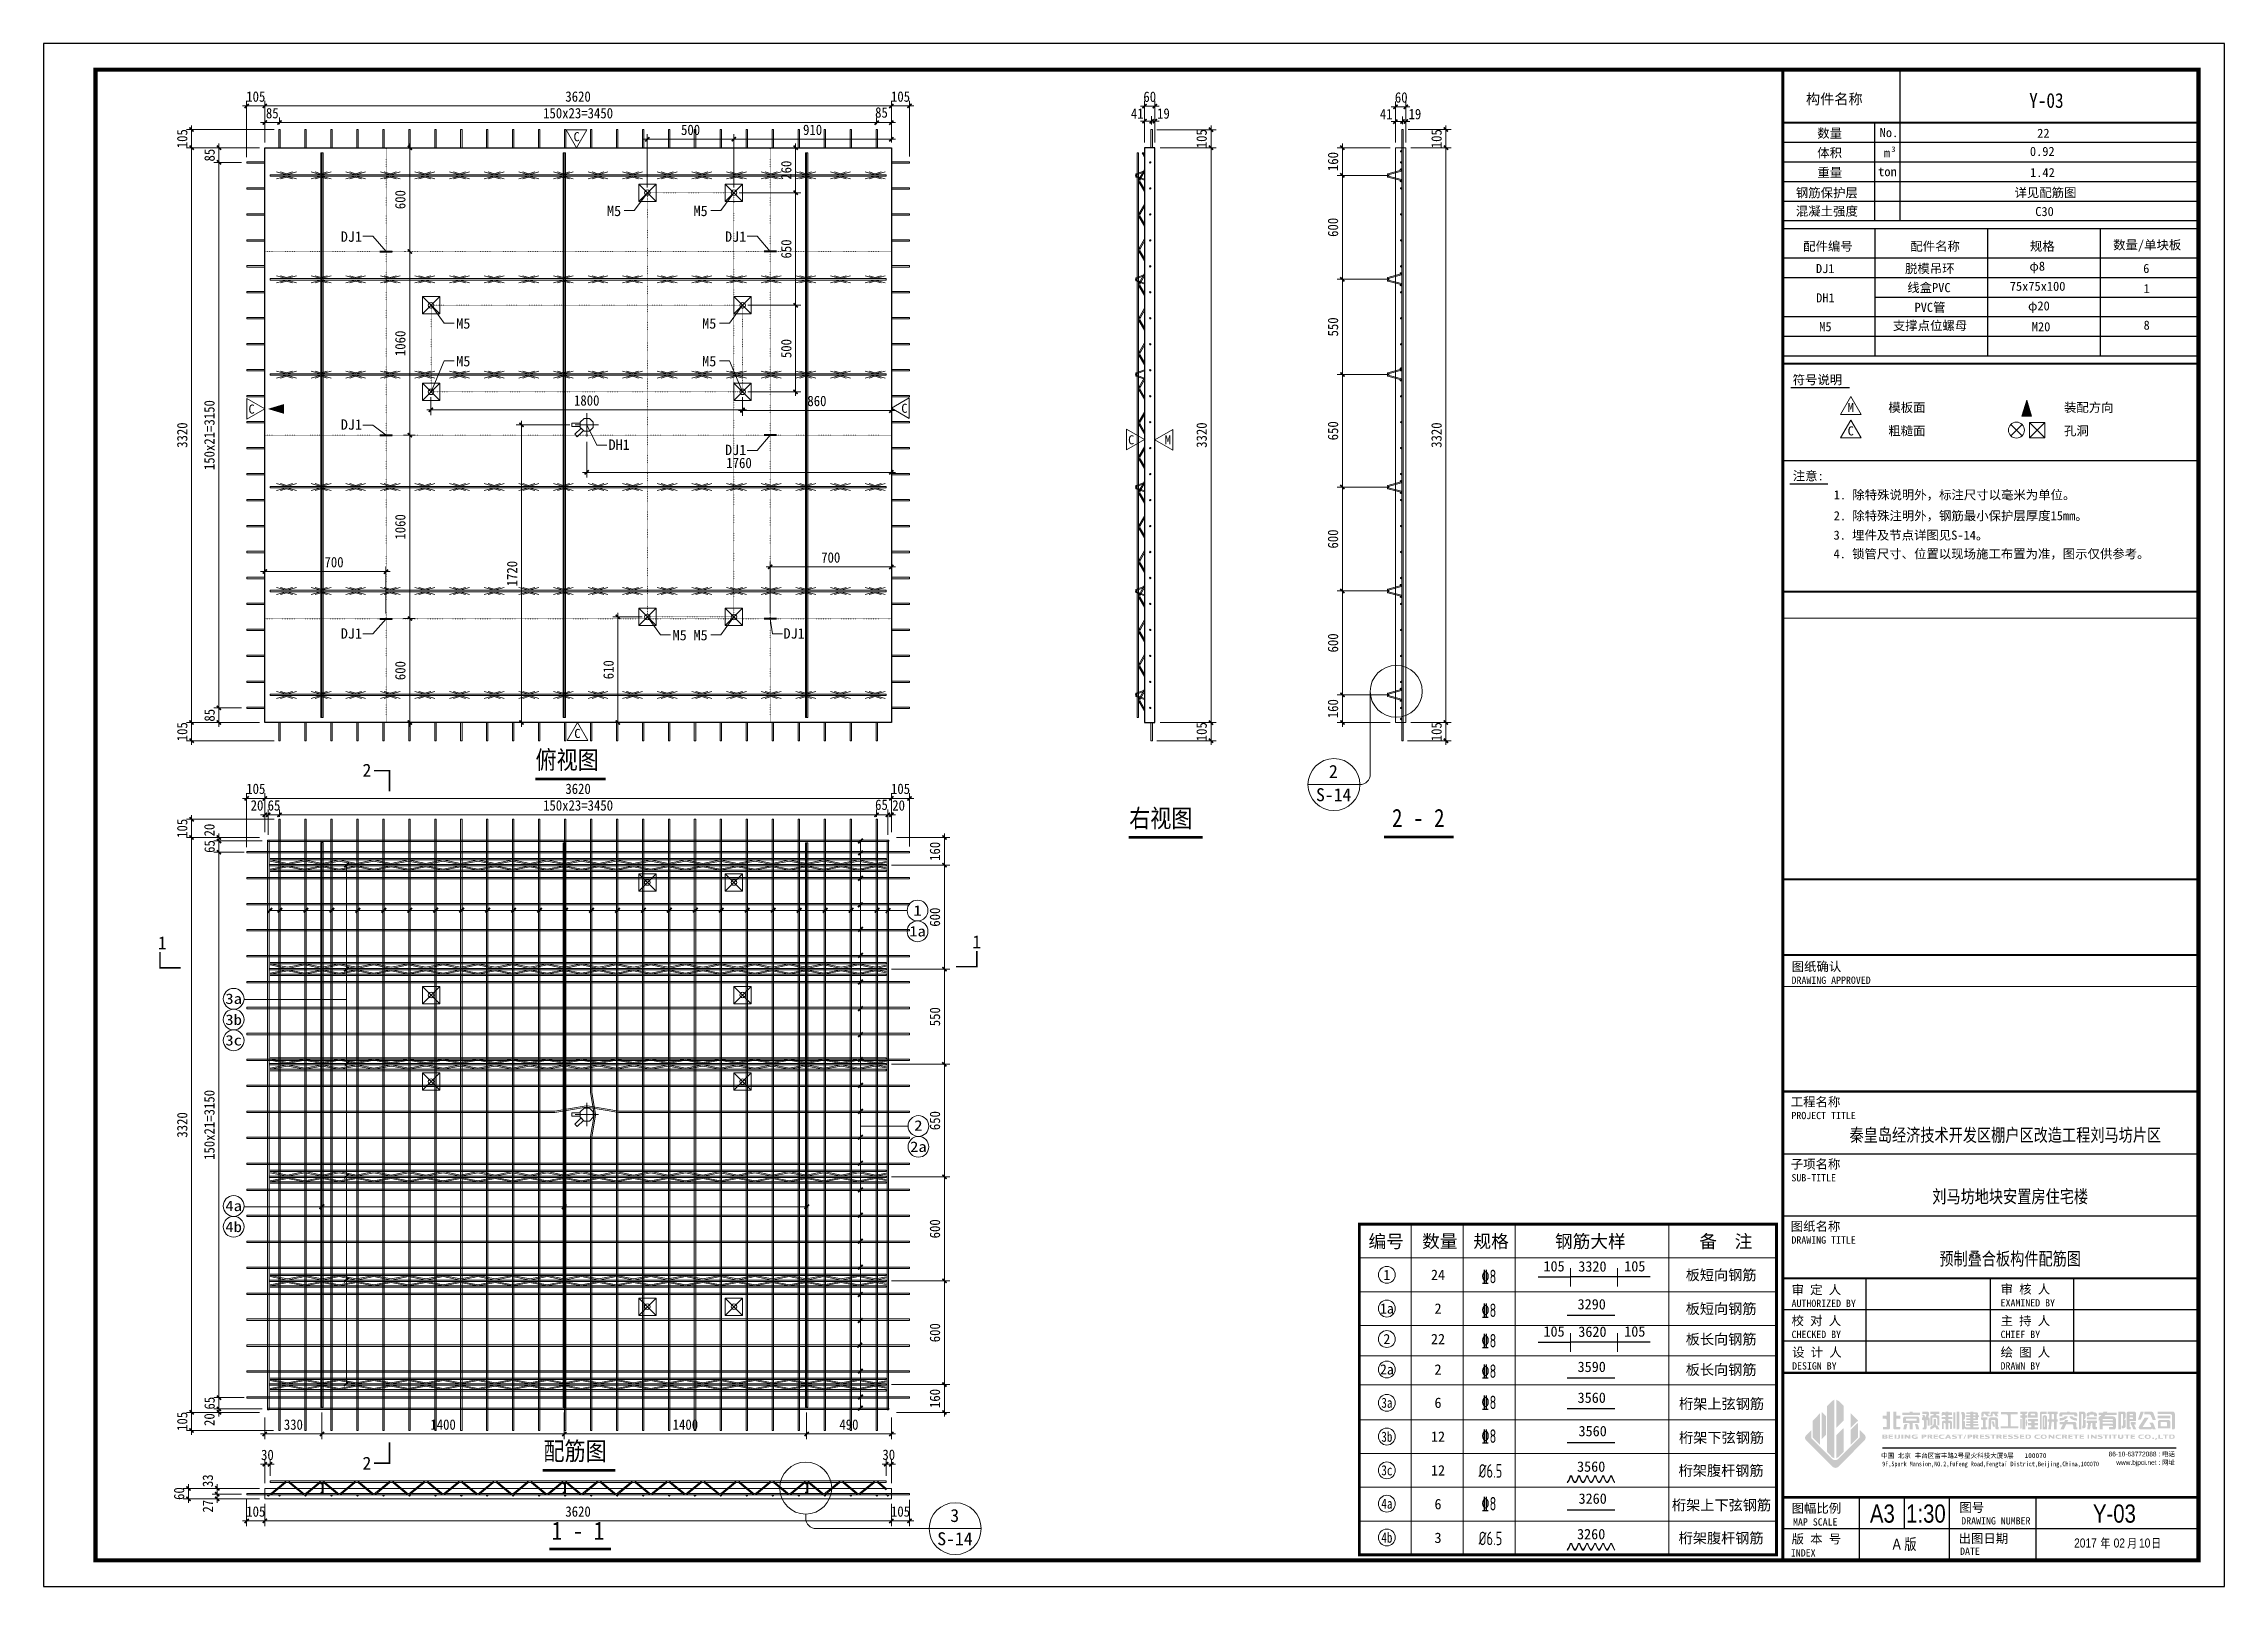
# Model space of a CAD drawing. Header units: millimetres. Extents: x 0 to 12600, y 0 to 8910.
import ezdxf
from ezdxf.enums import TextEntityAlignment as Align

# ---------------------------------------------------------------- set-up
doc = ezdxf.new("R2010")
doc.units = ezdxf.units.MM
doc.linetypes.add('ACAD_ISO10W100', pattern=[18, 12, -3, 0, -3])
doc.linetypes.add('DOT', pattern=[0.25, 0, -0.25])
for name, color, linetype in [('EQUIP-照明', 3, 'Continuous'), ('ERECTIONMARK', 8, 'Continuous'), ('GJ', 7, 'Continuous'), ('S-ANNO-TABT', 7, 'Continuous'), ('S-DETL-TEXT', 7, 'Continuous'), ('YZ-下划线', 1, 'ACAD_ISO10W100'), ('YZ-标题文字', 2, 'Continuous'), ('YZ-索引图号', 3, 'Continuous'), ('图框2', 1, 'Continuous'), ('图框名称', 4, 'Continuous'), ('图框签字栏-图框文字', 255, 'Continuous'), ('图框线', 7, 'Continuous'), ('图签栏说明', 2, 'Continuous'), ('桁架', 4, 'Continuous'), ('钢筋', 7, 'Continuous')]:
    doc.layers.add(name, color=color, linetype=linetype)
for name, color, linetype, lineweight in [('PUB_DIM', 3, 'Continuous', 15), ('YG-标注', 151, 'Continuous', 15), ('YZ-文字', 4, 'Continuous', 13), ('YZ-符号', 96, 'Continuous', 9), ('墙板支撑', 7, 'Continuous', 15), ('文字标注', 7, 'Continuous', 15), ('轮廓线', 2, 'Continuous', 13)]:
    doc.layers.add(name, color=color, linetype=linetype, lineweight=lineweight)
doc.styles.add('TSSD_NORM', font='tssdeng2.shx', dxfattribs={"width": 0.7, "bigfont": 'tssdchn.shx'})
doc.styles.add('YG-样式 2', font='simhei.ttf')
doc.styles.add('YZ-样式 1', font='simhei.ttf', dxfattribs={"width": 0.85})
doc.styles.add('YZ-样式 2', font='simhei.ttf', dxfattribs={"width": 0.9})
doc.styles.add('图框签字栏$0$宋体', font='', dxfattribs={"width": 0.8})
doc.styles.add('图签-logo-2', font='arial.ttf')
doc.styles.add('图签-样式 1', font='arial.ttf', dxfattribs={"width": 0.8})
doc.styles.add('图签-样式 2', font='')
doc.styles.add('图签-黑体', font='simhei.ttf')
doc.styles.add('图签-黑体2', font='simhei.ttf', dxfattribs={"width": 0.8})
doc.styles.add('宋体', font='', dxfattribs={"width": 0.8})
doc.styles.add('黑体', font='simhei.ttf')
doc.styles.get('图框签字栏$0$宋体').set_extended_font_data('NSimSun')
doc.styles.get('图签-样式 2').set_extended_font_data('NSimSun')
doc.styles.get('宋体').set_extended_font_data('SimSun')
doc.dimstyles.new('m_sc-10', dxfattribs={"dimtxt": 65, "dimasz": 30, "dimexe": 20, "dimexo": 30, "dimgap": 20, "dimtad": 1, "dimdec": 0, "dimzin": 1, "dimdsep": 46, "dimtxsty": '黑体', "dimblk": 'ARCHTICK', "dimcen": 250, "dimdle": 10, "dimclrd": 256, "dimclre": 256, "dimclrt": 7, "dimazin": 0, "dimtfac": 1, "dimtdec": 0, "dimtix": 1, "dimtmove": 2, "dimatfit": 2, "dimldrblk": 'ARCHTICK', "dimfxl": 1, "dimlwd": -1, "dimlwe": -1, "dimarcsym": 0})
doc.dimstyles.new('YZ-30', dxfattribs={"dimscale": 30, "dimtxt": 2, "dimasz": 0.8, "dimexe": 1, "dimexo": 1, "dimgap": 0.8, "dimtad": 1, "dimdec": 0, "dimzin": 1, "dimdsep": 46, "dimtxsty": 'YZ-样式 2', "dimblk": 'ARCHTICK', "dimcen": 250, "dimdle": 0.8, "dimclrd": 151, "dimclre": 151, "dimclrt": 7, "dimazin": 0, "dimtfac": 1, "dimtdec": 0, "dimtix": 1, "dimtmove": 2, "dimatfit": 2, "dimldrblk": 'ARCHTICK', "dimfxl": 1, "dimlwd": 9, "dimlwe": 9, "dimarcsym": 0})

msp = doc.modelspace()

# ---------------------------------------------------------------- texts
at = {"layer": 'GJ', "ltscale": 100, "style": '图签-黑体'}
for s, p in [('编号', (7757, 1994.3)), ('数量', (8066.8, 1994.3)), ('规格', (8363.1, 1994.3)), ('钢筋大样', (8936.6, 1994.3)), ('备  注', (9719.8, 1994.3))]:
    msp.add_text(s, height=74.87, rotation=0, dxfattribs=at).set_placement(p, align=Align.MIDDLE)
at = {"layer": 'GJ', "lineweight": 9, "style": '宋体'}
for s, p in [('1', (7761.1, 1799.3)), ('1a', (7761.1, 1604.3)), ('2', (7761.1, 1428.4)), ('2a', (7761.1, 1252.5))]:
    msp.add_text(s, height=58.5, dxfattribs=at).set_placement(p, align=Align.MIDDLE)
at = {"layer": 'GJ', "style": '黑体'}
for s, p in [('24', (8056.5, 1799.3)), ('板短向钢筋', (9692.3, 1799.3)), ('板短向钢筋', (9692.3, 1604.3)), ('2', (8056.5, 1604.3)), ('22', (8056.5, 1428.4)), ('板长向钢筋', (9692.3, 1428.4)), ('2', (8056.5, 1252.5)), ('板长向钢筋', (9692.3, 1252.5)), ('6', (8056.5, 1060)), ('桁架上弦钢筋', (9694.8, 1055.3)), ('12', (8056.5, 865)), ('桁架下弦钢筋', (9694.8, 860.3)), ('12', (8056.5, 670)), ('桁架腹杆钢筋', (9692.3, 670)), ('6', (8056.5, 475)), ('桁架上下弦钢筋', (9694.8, 470.3)), ('3', (8056.5, 280)), ('桁架腹杆钢筋', (9692.3, 280))]:
    msp.add_text(s, height=60, dxfattribs=at).set_placement(p, align=Align.MIDDLE)
for s, p in [('105', (8727, 1801)), ('3320', (8948.6, 1799.7)), ('105', (9193.5, 1801)), ('3290', (8944.6, 1581.5)), ('105', (8727, 1424.2)), ('3620', (8948.6, 1422.8)), ('105', (9193.5, 1424.2)), ('3590', (8944.6, 1220)), ('3560', (8944.6, 1041.8)), ('3560', (8950.1, 849)), ('3560', (8941.4, 643.9)), ('3260', (8950.1, 459)), ('3260', (8941.4, 253.9))]:
    msp.add_text(s, height=60, dxfattribs=at).set_placement(p, align=Align.BOTTOM_CENTER)
at = {"layer": 'GJ', "lineweight": 9, "style": '宋体', "width": 0.8}
for s, p in [('3a', (7761.1, 1060)), ('3b', (7761.1, 865)), ('3c', (7761.1, 670)), ('4a', (7761.1, 477.4)), ('4b', (7761.1, 282.4))]:
    msp.add_text(s, height=58.5, dxfattribs=at).set_placement(p, align=Align.MIDDLE)
at = {"layer": 'S-ANNO-TABT', "color": 1, "lineweight": 9, "style": 'TSSD_NORM', "width": 0.7}
for s, p in [('\x848', (8350.5, 1789.7)), ('\x848', (8350.5, 1594.7)), ('\x848', (8350.5, 1418.7)), ('\x848', (8350.5, 1242.8)), ('\x848', (8350.5, 1062.6)), ('\x848', (8350.5, 867.6)), ('%%C6.5', (8359.5, 666.9)), ('\x848', (8350.5, 477.6)), ('%%C6.5', (8359.5, 276.9))]:
    msp.add_text(s, height=78, dxfattribs=at).set_placement(p, align=Align.MIDDLE)
at = {"layer": 'YZ-文字', "style": '黑体'}
for s, p in [('M5', (3255.1, 7944)), ('M5', (3755.1, 7944)), ('DJ1', (1717.1, 7795.5)), ('DJ1', (3937.1, 7795.5)), ('M5', (2384.2, 7294)), ('M5', (3805.1, 7294)), ('M5', (2384.2, 7076.1)), ('M5', (3805.1, 7076.1)), ('DJ1', (1717.1, 6710.4)), ('DH1', (3264.2, 6593.8)), ('DJ1', (3937.1, 6563.8)), ('DJ1', (1717.1, 5503.8)), ('DJ1', (1717.1, 5503.8)), ('M5', (3634.2, 5494)), ('M5', (3755.1, 5494)), ('DJ1', (4274.9, 5503.8))]:
    msp.add_text(s, height=60, dxfattribs=at).set_placement(p, align=Align.MIDDLE_LEFT)
at = {"layer": 'YZ-标题文字', "style": 'YZ-样式 1', "width": 0.85}
for s, p in [('俯视图', (2842.3, 4689.7)), ('右视图', (6272.4, 4352.4)), ('2 - 2', (7790.7, 4354.1)), ('配筋图', (2887.9, 697.1)), ('1 - 1', (2935.4, 237.3))]:
    msp.add_text(s, height=105, dxfattribs=at).set_placement(p, align=Align.BOTTOM_LEFT)
at = {"layer": 'YZ-标题文字', "style": 'YZ-样式 1', "width": 1.176}
for s, p in [('1', (5049.4, 3903.1)), ('1a', (5049.4, 3783.1)), ('3a', (1098, 3393.3)), ('3b', (1098, 3273.3)), ('3c', (1098, 3153.3)), ('2', (5054.3, 2661.6)), ('2a', (5054.3, 2538.6)), ('4a', (1098, 2197)), ('4b', (1098, 2077))]:
    msp.add_text(s, height=60, dxfattribs=at).set_placement(p, align=Align.MIDDLE)
at = {"layer": 'YZ-符号', "color": 1, "lineweight": 15, "style": '图签-黑体'}
for s, p in [('C', (3061.8, 8346.3)), ('C', (1183.7, 6773.1)), ('C', (4955.6, 6777.6)), ('M', (10423.4, 6782.1, 5530.2)), ('C', (10423.4, 6647.1, 5530.2)), ('C', (6266.2, 6595.7)), ('M', (6478, 6595.2)), ('C', (3066.2, 4899.7))]:
    msp.add_text(s, height=52.5, dxfattribs=at).set_placement(p)
at = {"layer": 'YZ-索引图号', "color": 3, "ltscale": 100}
for s, style, p in [('2', 'YZ-样式 1', (7452.1, 4669.1)), ('S-14', 'YZ-样式 2', (7453.8, 4534.7)), ('3', 'YZ-样式 1', (5263.9, 371.8)), ('S-14', 'YZ-样式 2', (5265.6, 237.5))]:
    msp.add_text(s, height=75, dxfattribs=dict(at, style=style)).set_placement(p, align=Align.CENTER)
at = {"layer": '图框名称', "color": 2, "linetype": 'Continuous', "style": '图签-样式 1', "width": 0.8}
for s, height, p in [('秦皇岛经济技术开发区棚户区改造工程刘马坊片区', 75, (11334.4, 2569.2)), ('刘马坊地块安置房住宅楼', 75, (11362.3, 2214.1)), ('预制叠合板构件配筋图', 75, (11362.3, 1854.7)), ('A3', 105, (10624, 367.9)), ('1:30', 105, (10875.7, 367.9)), ('Y-03', 105, (11964.6, 367.9)), ('A 版', 64.5, (10751.9, 211.7))]:
    msp.add_text(s, height=height, rotation=0.00002, dxfattribs=at).set_placement(p, align=Align.CENTER)
at = {"layer": '图框名称', "color": 2, "style": '图签-样式 1', "width": 0.8}
msp.add_text('2017      02     10', height=52.5, rotation=0.0001, dxfattribs=at).set_placement((11731.8, 224.2))
at = {"layer": '图框名称', "color": 0, "style": '图签-样式 1', "width": 0.8}
msp.add_text('年      月     日', height=52.5, rotation=0.0001, dxfattribs=at).set_placement((12234.7, 223.6), align=Align.RIGHT)
at = {"layer": '图框签字栏-图框文字', "style": '图签-黑体'}
for s, height, p in [('构件名称', 60, (10346.3, 8590)), ('数量', 52.5, (10319.3, 8392.2)), ('No.', 52.5, (10662.1, 8396.4)), ('22', 52.5, (11554, 8392.5)), ('体积', 52.5, (10319.3, 8279.9)), ('重量', 52.5, (10320.4, 8165.3)), ('ton', 52.5, (10653.3, 8170.8)), ('m', 52.5, (10650.4, 8278.7)), ('3', 31.8, (10688, 8300.2)), ('0.92', 52.5, (11547.8, 8287.7)), ('1.42', 52.5, (11548.7, 8165.6)), ('钢筋保护层', 52.5, (10303.1, 8049)), ('详见配筋图', 52.5, (11566.4, 8049.5)), ('混凝土强度', 52.5, (10303.1, 7942.7)), ('C30', 52.5, (11560.8, 7940.5)), ('配件编号', 52.5, (10309.3, 7739.9)), ('配件名称', 52.5, (10928.5, 7739.9)), ('规格', 52.5, (11548, 7739.9)), ('数量/单块板', 52.5, (12154, 7747.5))]:
    msp.add_text(s, height=height, dxfattribs=at).set_placement(p, align=Align.MIDDLE_CENTER)
at = {"layer": '图框签字栏-图框文字', "color": 2, "style": '图签-黑体'}
for s, p in [('DJ1', (10293.7, 7610.9)), ('脱模吊环', (10898.1, 7610.9)), ('6', (12148.9, 7611.7)), ('DH1', (10294.8, 7441.6)), ('线盒PVC', (10892.7, 7500.9)), ('1', (12151, 7495.3)), ('支撑点位螺母', (10899.2, 7281.3)), ('PVC管', (10899.2, 7387)), ('8', (12151, 7284.2)), ('M5', (10294.8, 7275.1)), ('M20', (11540.9, 7275.1))]:
    msp.add_text(s, height=52.5, dxfattribs=at).set_placement(p, align=Align.MIDDLE_CENTER)
for s, p in [('φ8', (11518.7, 7582.8)), ('75x75x100', (11520.8, 7466.8)), ('φ20', (11528.3, 7353.5))]:
    msp.add_text(s, height=52.5, dxfattribs=at).set_placement(p, align=Align.BOTTOM_CENTER)
at = {"layer": '图框签字栏-图框文字'}
for s, height, style, p in [('符号说明', 52.5, '图签-黑体', (10105.3, 6942.8)), ('模板面', 52.5, '图签-黑体', (10658.3, 6782.8)), ('装配方向', 52.5, '图签-黑体', (11673.3, 6782.8)), ('粗糙面', 52.5, '图签-黑体', (10658.3, 6647.8)), ('孔洞', 52.5, '图签-黑体', (11673.3, 6647.8)), ('注意:', 52.5, '图签-黑体', (10106.3, 6387.5)), ('图纸确认', 52.5, '图签-黑体', (10099.3, 3553.5)), ('DRAWING APPROVED', 42, '图框签字栏$0$宋体', (10099.3, 3479.9)), ('工程名称', 52.5, '图签-黑体', (10094.7, 2772.2)), ('PROJECT TITLE', 42, '图框签字栏$0$宋体', (10098.6, 2698.4)), ('子项名称', 52.5, '图签-黑体', (10094.7, 2412.7)), ('SUB-TITLE', 42, '图框签字栏$0$宋体', (10098.6, 2338.9)), ('图纸名称', 52.5, '图签-黑体', (10094.7, 2053.3)), ('DRAWING TITLE', 42, '图框签字栏$0$宋体', (10098.6, 1979.5)), ('AUTHORIZED BY', 42, '图框签字栏$0$宋体', (10099.3, 1613.6)), ('审 定 人', 52.5, '图签-黑体', (10099.3, 1687.1)), ('EXAMINED BY', 42, '图框签字栏$0$宋体', (11307, 1616.5)), ('审 核 人', 52.5, '图签-黑体', (11307, 1690.2)), ('校 对 人', 52.5, '图签-黑体', (10099.3, 1508.1)), ('主 持 人', 52.5, '图签-黑体', (11306.9, 1508.1)), ('CHECKED BY', 42, '图框签字栏$0$宋体', (10099.3, 1434.4)), ('绘 图 人', 52.5, '图签-黑体', (11306.9, 1326)), ('CHIEF BY', 42, '图框签字栏$0$宋体', (11306.9, 1434.4)), ('设 计 人', 52.5, '图签-黑体', (10102.4, 1326)), ('DESIGN BY', 42, '图框签字栏$0$宋体', (10102.4, 1252.3)), ('DRAWN BY', 42, '图框签字栏$0$宋体', (11306.9, 1252.3)), ('中国 北京 丰台区富丰路2号星火科技大厦9层   100070', 27.009, '图签-黑体2', (10616.9, 741.5)), ('图幅比例', 52.5, '图签-黑体', (10099.3, 424.7)), ('MAP SCALE', 42, '图框签字栏$0$宋体', (10107.6, 351)), ('图号', 52.5, '图签-黑体', (11069, 430.1)), ('版 本 号', 52.5, '图签-黑体', (10099.3, 247.6)), ('出图日期', 52.5, '图签-黑体', (11064.3, 250.6)), ('INDEX', 42, '图框签字栏$0$宋体', (10095.2, 172.2)), ('DATE', 42, '图框签字栏$0$宋体', (11072.8, 182.1))]:
    msp.add_text(s, height=height, dxfattribs=dict(at, style=style)).set_placement(p)
at = {"layer": '图框签字栏-图框文字', "style": '图签-logo-2'}
for s, p in [('86-10-63772088 : 电话', (12315, 750.9)), ('www.bjpci.net : 网址', (12315, 701.9))]:
    msp.add_text(s, height=27.009, dxfattribs=at).set_placement(p, align=Align.RIGHT)
at = {"layer": '图框签字栏-图框文字', "style": '图签-黑体2', "width": 0.8}
msp.add_text('9F,Spark Mansion,NO.2,FuFeng Road,Fengtai District,Beijing,China,100070', height=27.009, dxfattribs=at).set_placement((10623.1, 693.7))
at = {"layer": '图框签字栏-图框文字', "style": '图框签字栏$0$宋体'}
msp.add_text('DRAWING NUMBER', height=42, dxfattribs=at).set_placement((11279.7, 357.6), align=Align.CENTER)
at = {"layer": '图签栏说明', "style": '图签-黑体', "width": 0.85}
msp.add_text('Y-03', height=85.92, dxfattribs=at).set_placement((11571.6, 8581.8), align=Align.MIDDLE_CENTER)
at = {"layer": '图签栏说明', "color": 2, "style": '图签-样式 2'}
for s, p in [('1. 除特殊说明外，标注尺寸以毫米为单位。', (10343, 6278)), ('2. 除特殊注明外，钢筋最小保护层厚度15mm。', (10343, 6157.3)), ('3. 埋件及节点详图见S-14。', (10341.7, 6045.1)), ('4. 锁管尺寸、位置以现场施工布置为准，图示仅供参考。', (10341.7, 5937.3))]:
    msp.add_text(s, height=52.5, dxfattribs=at).set_placement(p)
at = {"layer": '文字标注', "style": 'YG-样式 2'}
for s, p in [('2', (1867.9, 4676.1)), ('1', (685.5, 3678.7)), ('1', (5391.3, 3684.8)), ('2', (1867.9, 673.8))]:
    msp.add_text(s, height=75, dxfattribs=at).set_placement(p, align=Align.CENTER)

# ---------------------------------------------------------------- blocks, each defined once
blk = doc.blocks.new('_ArchTick')
at = {"color": 0, "linetype": 'ByBlock', "const_width": 0.4}
blk.add_lwpolyline([(-0.5, -0.5), (0.5, 0.5)], dxfattribs=at)
blk = doc.blocks.new('*D33')
at = {"layer": 'Defpoints', "color": 0, "ltscale": 30, "transparency": 16777216}
for p in [(3138, 6641), (4898, 6621), (4898, 6434)]:
    blk.add_point(p, dxfattribs=at)
at = {"layer": 'YG-标注', "color": 151, "lineweight": 9, "ltscale": 30, "transparency": 16777216}
for p, q in [((3138, 6611), (3138, 6404)), ((4898, 6591), (4898, 6404)), ((3114, 6434), (4922, 6434))]:
    blk.add_line(p, q, dxfattribs=at)
at = {"layer": 'YG-标注', "color": 151, "lineweight": 9, "ltscale": 30, "transparency": 16777216, "xscale": 24, "yscale": 24, "zscale": 24, "rotation": 180}
blk.add_blockref('_ArchTick', (3138, 6434), dxfattribs=at)
at = {"layer": 'YG-标注', "color": 151, "lineweight": 9, "ltscale": 30, "transparency": 16777216, "xscale": 24, "yscale": 24, "zscale": 24}
blk.add_blockref('_ArchTick', (4898, 6434), dxfattribs=at)
at = {"layer": 'YG-标注', "color": 7, "ltscale": 30, "transparency": 16777216, "insert": (4018, 6488), "char_height": 60, "attachment_point": 5, "style": 'YZ-样式 2'}
blk.add_mtext('1760', dxfattribs=at)
blk = doc.blocks.new('*D34')
at = {"layer": 'Defpoints', "color": 0, "ltscale": 30, "transparency": 16777216}
for p in [(1278, 4325), (855, 1005), (1278, 1005)]:
    blk.add_point(p, dxfattribs=at)
at = {"layer": 'YG-标注', "color": 151, "lineweight": 9, "ltscale": 30, "transparency": 16777216}
for p, q in [((1248, 4325), (825, 4325)), ((855, 4349), (855, 981)), ((1248, 1005), (825, 1005))]:
    blk.add_line(p, q, dxfattribs=at)
at = {"layer": 'YG-标注', "color": 151, "lineweight": 9, "ltscale": 30, "transparency": 16777216, "xscale": 24, "yscale": 24, "zscale": 24}
for p, rotation in [((855, 4325), 90), ((855, 1005), 270)]:
    blk.add_blockref('_ArchTick', p, dxfattribs=dict(at, rotation=rotation))
at = {"layer": 'YG-标注', "color": 7, "lineweight": 9, "ltscale": 30, "transparency": 16777216, "insert": (801, 2665), "char_height": 60, "attachment_point": 5, "rotation": 90, "style": 'YZ-样式 2'}
blk.add_mtext('3320', dxfattribs=at)
blk = doc.blocks.new('*D35')
at = {"layer": 'Defpoints', "color": 0, "ltscale": 30, "transparency": 16777216}
for p in [(855, 4430), (1363, 4430), (1278, 4325)]:
    blk.add_point(p, dxfattribs=at)
at = {"layer": 'YG-标注', "color": 151, "lineweight": 9, "ltscale": 30, "transparency": 16777216}
for p, q in [((1333, 4430), (825, 4430)), ((855, 4430), (855, 4454)), ((855, 4325), (855, 4430)), ((1248, 4325), (825, 4325)), ((855, 4325), (855, 4301))]:
    blk.add_line(p, q, dxfattribs=at)
at = {"layer": 'YG-标注', "color": 151, "lineweight": 9, "ltscale": 30, "transparency": 16777216, "xscale": 24, "yscale": 24, "zscale": 24}
for p, rotation in [((855, 4430), 270), ((855, 4325), 90)]:
    blk.add_blockref('_ArchTick', p, dxfattribs=dict(at, rotation=rotation))
at = {"layer": 'YG-标注', "color": 7, "lineweight": 9, "ltscale": 30, "transparency": 16777216, "insert": (801, 4378), "char_height": 60, "attachment_point": 5, "rotation": 90, "style": 'YZ-样式 2'}
blk.add_mtext('105', dxfattribs=at)
blk = doc.blocks.new('*D36')
at = {"layer": 'Defpoints', "color": 0, "ltscale": 30, "transparency": 16777216}
for p in [(855, 1005), (1278, 1005), (1359, 900)]:
    blk.add_point(p, dxfattribs=at)
at = {"layer": 'YG-标注', "color": 151, "lineweight": 9, "ltscale": 30, "transparency": 16777216}
for p, q in [((855, 1005), (855, 1029)), ((1248, 1005), (825, 1005)), ((1329, 900), (825, 900)), ((855, 900), (855, 1005)), ((855, 900), (855, 876))]:
    blk.add_line(p, q, dxfattribs=at)
at = {"layer": 'YG-标注', "color": 151, "lineweight": 9, "ltscale": 30, "transparency": 16777216, "xscale": 24, "yscale": 24, "zscale": 24}
for p, rotation in [((855, 1005), 270), ((855, 900), 90)]:
    blk.add_blockref('_ArchTick', p, dxfattribs=dict(at, rotation=rotation))
at = {"layer": 'YG-标注', "color": 7, "lineweight": 9, "ltscale": 30, "transparency": 16777216, "insert": (801, 953), "char_height": 60, "attachment_point": 5, "rotation": 90, "style": 'YZ-样式 2'}
blk.add_mtext('105', dxfattribs=at)
blk = doc.blocks.new('*D37')
at = {"layer": 'Defpoints', "color": 0, "ltscale": 30, "transparency": 16777216}
for p in [(1013, 1025), (1293, 1025), (1278, 1005)]:
    blk.add_point(p, dxfattribs=at)
at = {"layer": 'YG-标注', "color": 151, "lineweight": 9, "ltscale": 30, "transparency": 16777216}
for p, q in [((1263, 1025), (983, 1025)), ((1013, 1025), (1013, 1049)), ((1013, 1005), (1013, 1025)), ((1248, 1005), (983, 1005)), ((1013, 1005), (1013, 981))]:
    blk.add_line(p, q, dxfattribs=at)
at = {"layer": 'YG-标注', "color": 151, "lineweight": 9, "ltscale": 30, "transparency": 16777216, "xscale": 24, "yscale": 24, "zscale": 24}
for p, rotation in [((1013, 1025), 270), ((1013, 1005), 90)]:
    blk.add_blockref('_ArchTick', p, dxfattribs=dict(at, rotation=rotation))
at = {"layer": 'YG-标注', "color": 7, "lineweight": 9, "ltscale": 30, "transparency": 16777216, "insert": (958, 963), "char_height": 60, "attachment_point": 5, "rotation": 90, "style": 'YZ-样式 2'}
blk.add_mtext('20', dxfattribs=at)
blk = doc.blocks.new('*D38')
at = {"layer": 'Defpoints', "color": 0, "ltscale": 30, "transparency": 16777216}
for p in [(1013, 4240), (1188, 4240), (1188, 1090)]:
    blk.add_point(p, dxfattribs=at)
at = {"layer": 'YG-标注', "color": 151, "lineweight": 9, "ltscale": 30, "transparency": 16777216}
for p, q in [((1158, 4240), (983, 4240)), ((1013, 1066), (1013, 4264)), ((1158, 1090), (983, 1090))]:
    blk.add_line(p, q, dxfattribs=at)
at = {"layer": 'YG-标注', "color": 151, "lineweight": 9, "ltscale": 30, "transparency": 16777216, "xscale": 24, "yscale": 24, "zscale": 24}
for p, rotation in [((1013, 4240), 90), ((1013, 1090), 270)]:
    blk.add_blockref('_ArchTick', p, dxfattribs=dict(at, rotation=rotation))
at = {"layer": 'YG-标注', "color": 7, "lineweight": 9, "ltscale": 30, "transparency": 16777216, "insert": (958, 2665), "char_height": 60, "attachment_point": 5, "rotation": 90, "style": 'YZ-样式 2'}
blk.add_mtext('150x21=3150', dxfattribs=at)
blk = doc.blocks.new('*D39')
at = {"layer": 'Defpoints', "color": 0, "ltscale": 30, "transparency": 16777216}
for p in [(1013, 4305), (1293, 4305), (1188, 4240)]:
    blk.add_point(p, dxfattribs=at)
at = {"layer": 'YG-标注', "color": 151, "lineweight": 9, "ltscale": 30, "transparency": 16777216}
for p, q in [((1263, 4305), (983, 4305)), ((1013, 4305), (1013, 4329)), ((1013, 4240), (1013, 4305)), ((1158, 4240), (983, 4240)), ((1013, 4240), (1013, 4216))]:
    blk.add_line(p, q, dxfattribs=at)
at = {"layer": 'YG-标注', "color": 151, "lineweight": 9, "ltscale": 30, "transparency": 16777216, "xscale": 24, "yscale": 24, "zscale": 24}
for p, rotation in [((1013, 4305), 270), ((1013, 4240), 90)]:
    blk.add_blockref('_ArchTick', p, dxfattribs=dict(at, rotation=rotation))
at = {"layer": 'YG-标注', "color": 7, "lineweight": 9, "ltscale": 30, "transparency": 16777216, "insert": (959, 4273), "char_height": 60, "attachment_point": 5, "rotation": 90, "style": 'YZ-样式 2'}
blk.add_mtext('65', dxfattribs=at)
blk = doc.blocks.new('*D40')
at = {"layer": 'Defpoints', "color": 0, "ltscale": 30, "transparency": 16777216}
for p in [(1013, 4325), (1278, 4325), (1293, 4305)]:
    blk.add_point(p, dxfattribs=at)
at = {"layer": 'YG-标注', "color": 151, "lineweight": 9, "ltscale": 30, "transparency": 16777216}
for p, q in [((1248, 4325), (983, 4325)), ((1263, 4305), (983, 4305)), ((1013, 4325), (1013, 4349)), ((1013, 4305), (1013, 4325)), ((1013, 4305), (1013, 4281))]:
    blk.add_line(p, q, dxfattribs=at)
at = {"layer": 'YG-标注', "color": 151, "lineweight": 9, "ltscale": 30, "transparency": 16777216, "xscale": 24, "yscale": 24, "zscale": 24}
for p, rotation in [((1013, 4325), 270), ((1013, 4305), 90)]:
    blk.add_blockref('_ArchTick', p, dxfattribs=dict(at, rotation=rotation))
at = {"layer": 'YG-标注', "color": 7, "lineweight": 9, "ltscale": 30, "transparency": 16777216, "insert": (958, 4368), "char_height": 60, "attachment_point": 5, "rotation": 90, "style": 'YZ-样式 2'}
blk.add_mtext('20', dxfattribs=at)
blk = doc.blocks.new('*D41')
at = {"layer": 'Defpoints', "color": 0, "ltscale": 30, "transparency": 16777216}
for p in [(1013, 1090), (1188, 1090), (1293, 1025)]:
    blk.add_point(p, dxfattribs=at)
at = {"layer": 'YG-标注', "color": 151, "lineweight": 9, "ltscale": 30, "transparency": 16777216}
for p, q in [((1158, 1090), (983, 1090)), ((1263, 1025), (983, 1025)), ((1013, 1090), (1013, 1114)), ((1013, 1025), (1013, 1090)), ((1013, 1025), (1013, 1001))]:
    blk.add_line(p, q, dxfattribs=at)
at = {"layer": 'YG-标注', "color": 151, "lineweight": 9, "ltscale": 30, "transparency": 16777216, "xscale": 24, "yscale": 24, "zscale": 24}
for p, rotation in [((1013, 1090), 270), ((1013, 1025), 90)]:
    blk.add_blockref('_ArchTick', p, dxfattribs=dict(at, rotation=rotation))
at = {"layer": 'YG-标注', "color": 7, "lineweight": 9, "ltscale": 30, "transparency": 16777216, "insert": (959, 1058), "char_height": 60, "attachment_point": 5, "rotation": 90, "style": 'YZ-样式 2'}
blk.add_mtext('65', dxfattribs=at)
blk = doc.blocks.new('*D42')
at = {"layer": 'Defpoints', "color": 0, "ltscale": 30, "transparency": 16777216}
for p in [(4868, 4165), (4868, 3565), (5205, 3565)]:
    blk.add_point(p, dxfattribs=at)
at = {"layer": 'YG-标注', "color": 151, "lineweight": 9, "ltscale": 30, "transparency": 16777216}
for p, q in [((4898, 4165), (5235, 4165)), ((5205, 4189), (5205, 3541)), ((4898, 3565), (5235, 3565))]:
    blk.add_line(p, q, dxfattribs=at)
at = {"layer": 'YG-标注', "color": 151, "lineweight": 9, "ltscale": 30, "transparency": 16777216, "xscale": 24, "yscale": 24, "zscale": 24}
for p, rotation in [((5205, 4165), 90), ((5205, 3565), 270)]:
    blk.add_blockref('_ArchTick', p, dxfattribs=dict(at, rotation=rotation))
at = {"layer": 'YG-标注', "color": 7, "lineweight": 9, "ltscale": 30, "transparency": 16777216, "insert": (5150, 3865), "char_height": 60, "attachment_point": 5, "rotation": 90, "style": 'YZ-样式 2'}
blk.add_mtext('600', dxfattribs=at)
blk = doc.blocks.new('*D43')
at = {"layer": 'Defpoints', "color": 0, "ltscale": 30, "transparency": 16777216}
for p in [(4898, 4325), (4868, 4165), (5205, 4165)]:
    blk.add_point(p, dxfattribs=at)
at = {"layer": 'YG-标注', "color": 151, "lineweight": 9, "ltscale": 30, "transparency": 16777216}
for p, q in [((4928, 4325), (5235, 4325)), ((5205, 4349), (5205, 4141)), ((4898, 4165), (5235, 4165))]:
    blk.add_line(p, q, dxfattribs=at)
at = {"layer": 'YG-标注', "color": 151, "lineweight": 9, "ltscale": 30, "transparency": 16777216, "xscale": 24, "yscale": 24, "zscale": 24}
for p, rotation in [((5205, 4325), 90), ((5205, 4165), 270)]:
    blk.add_blockref('_ArchTick', p, dxfattribs=dict(at, rotation=rotation))
at = {"layer": 'YG-标注', "color": 7, "lineweight": 9, "ltscale": 30, "transparency": 16777216, "insert": (5150, 4245), "char_height": 60, "attachment_point": 5, "rotation": 90, "style": 'YZ-样式 2'}
blk.add_mtext('160', dxfattribs=at)
blk = doc.blocks.new('*D44')
at = {"layer": 'Defpoints', "color": 0, "ltscale": 30, "transparency": 16777216}
for p in [(4868, 3565), (4868, 3015), (5205, 3015)]:
    blk.add_point(p, dxfattribs=at)
at = {"layer": 'YG-标注', "color": 151, "lineweight": 9, "ltscale": 30, "transparency": 16777216}
for p, q in [((4898, 3565), (5235, 3565)), ((5205, 3589), (5205, 2991)), ((4898, 3015), (5235, 3015))]:
    blk.add_line(p, q, dxfattribs=at)
at = {"layer": 'YG-标注', "color": 151, "lineweight": 9, "ltscale": 30, "transparency": 16777216, "xscale": 24, "yscale": 24, "zscale": 24}
for p, rotation in [((5205, 3565), 90), ((5205, 3015), 270)]:
    blk.add_blockref('_ArchTick', p, dxfattribs=dict(at, rotation=rotation))
at = {"layer": 'YG-标注', "color": 7, "ltscale": 30, "transparency": 16777216, "insert": (5150, 3290), "char_height": 60, "attachment_point": 5, "rotation": 90, "style": 'YZ-样式 2'}
blk.add_mtext('550', dxfattribs=at)
blk = doc.blocks.new('*D45')
at = {"layer": 'Defpoints', "color": 0, "ltscale": 30, "transparency": 16777216}
for p in [(4868, 3015), (4868, 2365), (5205, 2365)]:
    blk.add_point(p, dxfattribs=at)
at = {"layer": 'YG-标注', "color": 151, "lineweight": 9, "ltscale": 30, "transparency": 16777216}
for p, q in [((5205, 3039), (5205, 2341)), ((4898, 3015), (5235, 3015)), ((4898, 2365), (5235, 2365))]:
    blk.add_line(p, q, dxfattribs=at)
at = {"layer": 'YG-标注', "color": 151, "lineweight": 9, "ltscale": 30, "transparency": 16777216, "xscale": 24, "yscale": 24, "zscale": 24}
for p, rotation in [((5205, 3015), 90), ((5205, 2365), 270)]:
    blk.add_blockref('_ArchTick', p, dxfattribs=dict(at, rotation=rotation))
at = {"layer": 'YG-标注', "color": 7, "ltscale": 30, "transparency": 16777216, "insert": (5150, 2690), "char_height": 60, "attachment_point": 5, "rotation": 90, "style": 'YZ-样式 2'}
blk.add_mtext('650', dxfattribs=at)
blk = doc.blocks.new('*D46')
at = {"layer": 'Defpoints', "color": 0, "ltscale": 30, "transparency": 16777216}
for p in [(4868, 2365), (4868, 1765), (5205, 1765)]:
    blk.add_point(p, dxfattribs=at)
at = {"layer": 'YG-标注', "color": 151, "lineweight": 9, "ltscale": 30, "transparency": 16777216}
for p, q in [((4898, 2365), (5235, 2365)), ((5205, 2389), (5205, 1741)), ((4898, 1765), (5235, 1765))]:
    blk.add_line(p, q, dxfattribs=at)
at = {"layer": 'YG-标注', "color": 151, "lineweight": 9, "ltscale": 30, "transparency": 16777216, "xscale": 24, "yscale": 24, "zscale": 24}
for p, rotation in [((5205, 2365), 90), ((5205, 1765), 270)]:
    blk.add_blockref('_ArchTick', p, dxfattribs=dict(at, rotation=rotation))
at = {"layer": 'YG-标注', "color": 7, "ltscale": 30, "transparency": 16777216, "insert": (5150, 2065), "char_height": 60, "attachment_point": 5, "rotation": 90, "style": 'YZ-样式 2'}
blk.add_mtext('600', dxfattribs=at)
blk = doc.blocks.new('*D47')
at = {"layer": 'Defpoints', "color": 0, "ltscale": 30, "transparency": 16777216}
for p in [(4868, 1765), (4868, 1165), (5205, 1165)]:
    blk.add_point(p, dxfattribs=at)
at = {"layer": 'YG-标注', "color": 151, "lineweight": 9, "ltscale": 30, "transparency": 16777216}
for p, q in [((4898, 1765), (5235, 1765)), ((5205, 1789), (5205, 1141)), ((4898, 1165), (5235, 1165))]:
    blk.add_line(p, q, dxfattribs=at)
at = {"layer": 'YG-标注', "color": 151, "lineweight": 9, "ltscale": 30, "transparency": 16777216, "xscale": 24, "yscale": 24, "zscale": 24}
for p, rotation in [((5205, 1765), 90), ((5205, 1165), 270)]:
    blk.add_blockref('_ArchTick', p, dxfattribs=dict(at, rotation=rotation))
at = {"layer": 'YG-标注', "color": 7, "ltscale": 30, "transparency": 16777216, "insert": (5150, 1465), "char_height": 60, "attachment_point": 5, "rotation": 90, "style": 'YZ-样式 2'}
blk.add_mtext('600', dxfattribs=at)
blk = doc.blocks.new('*D48')
at = {"layer": 'Defpoints', "color": 0, "ltscale": 30, "transparency": 16777216}
for p in [(4868, 1165), (4898, 1005), (5205, 1005)]:
    blk.add_point(p, dxfattribs=at)
at = {"layer": 'YG-标注', "color": 151, "lineweight": 9, "ltscale": 30, "transparency": 16777216}
for p, q in [((4898, 1165), (5235, 1165)), ((5205, 1189), (5205, 981)), ((4928, 1005), (5235, 1005))]:
    blk.add_line(p, q, dxfattribs=at)
at = {"layer": 'YG-标注', "color": 151, "lineweight": 9, "ltscale": 30, "transparency": 16777216, "xscale": 24, "yscale": 24, "zscale": 24}
for p, rotation in [((5205, 1165), 90), ((5205, 1005), 270)]:
    blk.add_blockref('_ArchTick', p, dxfattribs=dict(at, rotation=rotation))
at = {"layer": 'YG-标注', "color": 7, "ltscale": 30, "transparency": 16777216, "insert": (5150, 1085), "char_height": 60, "attachment_point": 5, "rotation": 90, "style": 'YZ-样式 2'}
blk.add_mtext('160', dxfattribs=at)
blk = doc.blocks.new('A$C7C4453D7')
at = {"color": 3, "lineweight": 15, "xscale": -80, "yscale": 80, "zscale": 80, "rotation": 180}
blk.add_blockref('_ArchTick', (0, 0), dxfattribs=at)
blk = doc.blocks.new('*D49')
at = {"layer": 'Defpoints', "color": 0, "ltscale": 30, "transparency": 16777216}
for p in [(1278, 4551), (1278, 4325), (1173, 4240)]:
    blk.add_point(p, dxfattribs=at)
at = {"layer": 'YG-标注', "color": 151, "lineweight": 9, "ltscale": 30, "transparency": 16777216}
for p, q in [((1173, 4551), (1149, 4551)), ((1173, 4270), (1173, 4581)), ((1173, 4551), (1278, 4551)), ((1278, 4355), (1278, 4581)), ((1278, 4551), (1302, 4551))]:
    blk.add_line(p, q, dxfattribs=at)
at = {"layer": 'YG-标注', "color": 151, "lineweight": 9, "ltscale": 30, "transparency": 16777216, "xscale": 24, "yscale": 24, "zscale": 24}
blk.add_blockref('_ArchTick', (1173, 4551), dxfattribs=at)
at = {"layer": 'YG-标注', "color": 151, "lineweight": 9, "ltscale": 30, "transparency": 16777216, "xscale": 24, "yscale": 24, "zscale": 24, "rotation": 180}
blk.add_blockref('_ArchTick', (1278, 4551), dxfattribs=at)
at = {"layer": 'YG-标注', "color": 7, "ltscale": 30, "transparency": 16777216, "insert": (1226, 4606), "char_height": 60, "attachment_point": 5, "style": 'YZ-样式 2'}
blk.add_mtext('105', dxfattribs=at)
blk = doc.blocks.new('*D50')
at = {"layer": 'Defpoints', "color": 0, "ltscale": 30, "transparency": 16777216}
for p in [(1363, 4456), (1363, 4415), (1298, 4310)]:
    blk.add_point(p, dxfattribs=at)
at = {"layer": 'YG-标注', "color": 151, "lineweight": 9, "ltscale": 30, "transparency": 16777216}
for p, q in [((1298, 4456), (1274, 4456)), ((1298, 4340), (1298, 4486)), ((1298, 4456), (1363, 4456)), ((1363, 4445), (1363, 4486)), ((1363, 4456), (1387, 4456))]:
    blk.add_line(p, q, dxfattribs=at)
at = {"layer": 'YG-标注', "color": 151, "lineweight": 9, "ltscale": 30, "transparency": 16777216, "xscale": 24, "yscale": 24, "zscale": 24}
blk.add_blockref('_ArchTick', (1298, 4456), dxfattribs=at)
at = {"layer": 'YG-标注', "color": 151, "lineweight": 9, "ltscale": 30, "transparency": 16777216, "xscale": 24, "yscale": 24, "zscale": 24, "rotation": 180}
blk.add_blockref('_ArchTick', (1363, 4456), dxfattribs=at)
at = {"layer": 'YG-标注', "color": 7, "ltscale": 30, "transparency": 16777216, "insert": (1331, 4510), "char_height": 60, "attachment_point": 5, "style": 'YZ-样式 2'}
blk.add_mtext('65', dxfattribs=at)
blk = doc.blocks.new('*D51')
at = {"layer": 'Defpoints', "color": 0, "ltscale": 30, "transparency": 16777216}
for p in [(1278, 4456), (1278, 4325), (1298, 4310)]:
    blk.add_point(p, dxfattribs=at)
at = {"layer": 'YG-标注', "color": 151, "lineweight": 9, "ltscale": 30, "transparency": 16777216}
for p, q in [((1278, 4456), (1254, 4456)), ((1278, 4355), (1278, 4486)), ((1298, 4456), (1278, 4456)), ((1298, 4340), (1298, 4486)), ((1298, 4456), (1322, 4456))]:
    blk.add_line(p, q, dxfattribs=at)
at = {"layer": 'YG-标注', "color": 151, "lineweight": 9, "ltscale": 30, "transparency": 16777216, "xscale": 24, "yscale": 24, "zscale": 24}
blk.add_blockref('_ArchTick', (1278, 4456), dxfattribs=at)
at = {"layer": 'YG-标注', "color": 151, "lineweight": 9, "ltscale": 30, "transparency": 16777216, "xscale": 24, "yscale": 24, "zscale": 24, "rotation": 180}
blk.add_blockref('_ArchTick', (1298, 4456), dxfattribs=at)
at = {"layer": 'YG-标注', "color": 7, "ltscale": 30, "transparency": 16777216, "insert": (1233, 4510), "char_height": 60, "attachment_point": 5, "style": 'YZ-样式 2'}
blk.add_mtext('20', dxfattribs=at)
blk = doc.blocks.new('*D52')
at = {"layer": 'Defpoints', "color": 0, "ltscale": 30, "transparency": 16777216}
for p in [(4898, 4551), (1278, 4325), (4898, 4325)]:
    blk.add_point(p, dxfattribs=at)
at = {"layer": 'YG-标注', "color": 151, "lineweight": 9, "ltscale": 30, "transparency": 16777216}
for p, q in [((1254, 4551), (4922, 4551)), ((1278, 4355), (1278, 4581)), ((4898, 4355), (4898, 4581))]:
    blk.add_line(p, q, dxfattribs=at)
at = {"layer": 'YG-标注', "color": 151, "lineweight": 9, "ltscale": 30, "transparency": 16777216, "xscale": 24, "yscale": 24, "zscale": 24, "rotation": 180}
blk.add_blockref('_ArchTick', (1278, 4551), dxfattribs=at)
at = {"layer": 'YG-标注', "color": 151, "lineweight": 9, "ltscale": 30, "transparency": 16777216, "xscale": 24, "yscale": 24, "zscale": 24}
blk.add_blockref('_ArchTick', (4898, 4551), dxfattribs=at)
at = {"layer": 'YG-标注', "color": 7, "lineweight": 9, "ltscale": 30, "transparency": 16777216, "insert": (3088, 4606), "char_height": 60, "attachment_point": 5, "style": 'YZ-样式 2'}
blk.add_mtext('3620', dxfattribs=at)
blk = doc.blocks.new('*D53')
at = {"layer": 'Defpoints', "color": 0, "ltscale": 30, "transparency": 16777216}
for p in [(5003, 4551), (4898, 4325), (5003, 4244)]:
    blk.add_point(p, dxfattribs=at)
at = {"layer": 'YG-标注', "color": 151, "lineweight": 9, "ltscale": 30, "transparency": 16777216}
for p, q in [((4898, 4551), (4874, 4551)), ((4898, 4355), (4898, 4581)), ((4898, 4551), (5003, 4551)), ((5003, 4274), (5003, 4581)), ((5003, 4551), (5027, 4551))]:
    blk.add_line(p, q, dxfattribs=at)
at = {"layer": 'YG-标注', "color": 151, "lineweight": 9, "ltscale": 30, "transparency": 16777216, "xscale": 24, "yscale": 24, "zscale": 24}
blk.add_blockref('_ArchTick', (4898, 4551), dxfattribs=at)
at = {"layer": 'YG-标注', "color": 151, "lineweight": 9, "ltscale": 30, "transparency": 16777216, "xscale": 24, "yscale": 24, "zscale": 24, "rotation": 180}
blk.add_blockref('_ArchTick', (5003, 4551), dxfattribs=at)
at = {"layer": 'YG-标注', "color": 7, "ltscale": 30, "transparency": 16777216, "insert": (4951, 4606), "char_height": 60, "attachment_point": 5, "style": 'YZ-样式 2'}
blk.add_mtext('105', dxfattribs=at)
blk = doc.blocks.new('*D54')
at = {"layer": 'Defpoints', "color": 0, "ltscale": 30, "transparency": 16777216}
for p in [(4813, 4415), (4878, 4456), (4878, 4310)]:
    blk.add_point(p, dxfattribs=at)
at = {"layer": 'YG-标注', "color": 151, "lineweight": 9, "ltscale": 30, "transparency": 16777216}
for p, q in [((4789, 4456), (4902, 4456)), ((4813, 4445), (4813, 4486)), ((4878, 4340), (4878, 4486))]:
    blk.add_line(p, q, dxfattribs=at)
at = {"layer": 'YG-标注', "color": 151, "lineweight": 9, "ltscale": 30, "transparency": 16777216, "xscale": 24, "yscale": 24, "zscale": 24, "rotation": 180}
blk.add_blockref('_ArchTick', (4813, 4456), dxfattribs=at)
at = {"layer": 'YG-标注', "color": 151, "lineweight": 9, "ltscale": 30, "transparency": 16777216, "xscale": 24, "yscale": 24, "zscale": 24}
blk.add_blockref('_ArchTick', (4878, 4456), dxfattribs=at)
at = {"layer": 'YG-标注', "color": 7, "ltscale": 30, "transparency": 16777216, "insert": (4841, 4514), "char_height": 60, "attachment_point": 5, "style": 'YZ-样式 2'}
blk.add_mtext('65', dxfattribs=at)
blk = doc.blocks.new('*D55')
at = {"layer": 'Defpoints', "color": 0, "ltscale": 30, "transparency": 16777216}
for p in [(1363, 4415), (4813, 4456), (4813, 4415)]:
    blk.add_point(p, dxfattribs=at)
at = {"layer": 'YG-标注', "color": 151, "lineweight": 9, "ltscale": 30, "transparency": 16777216}
for p, q in [((1339, 4456), (4837, 4456)), ((1363, 4445), (1363, 4486)), ((4813, 4445), (4813, 4486))]:
    blk.add_line(p, q, dxfattribs=at)
at = {"layer": 'YG-标注', "color": 151, "lineweight": 9, "ltscale": 30, "transparency": 16777216, "xscale": 24, "yscale": 24, "zscale": 24, "rotation": 180}
blk.add_blockref('_ArchTick', (1363, 4456), dxfattribs=at)
at = {"layer": 'YG-标注', "color": 151, "lineweight": 9, "ltscale": 30, "transparency": 16777216, "xscale": 24, "yscale": 24, "zscale": 24}
blk.add_blockref('_ArchTick', (4813, 4456), dxfattribs=at)
at = {"layer": 'YG-标注', "color": 7, "ltscale": 30, "transparency": 16777216, "insert": (3088, 4510), "char_height": 60, "attachment_point": 5, "style": 'YZ-样式 2'}
blk.add_mtext('150x23=3450', dxfattribs=at)
blk = doc.blocks.new('*D56')
at = {"layer": 'Defpoints', "color": 0, "ltscale": 30, "transparency": 16777216}
for p in [(4898, 4456), (4878, 4310), (4898, 4325)]:
    blk.add_point(p, dxfattribs=at)
at = {"layer": 'YG-标注', "color": 151, "lineweight": 9, "ltscale": 30, "transparency": 16777216}
for p, q in [((4878, 4456), (4854, 4456)), ((4878, 4340), (4878, 4486)), ((4878, 4456), (4898, 4456)), ((4898, 4355), (4898, 4486)), ((4898, 4456), (4922, 4456))]:
    blk.add_line(p, q, dxfattribs=at)
at = {"layer": 'YG-标注', "color": 151, "lineweight": 9, "ltscale": 30, "transparency": 16777216, "xscale": 24, "yscale": 24, "zscale": 24}
blk.add_blockref('_ArchTick', (4878, 4456), dxfattribs=at)
at = {"layer": 'YG-标注', "color": 151, "lineweight": 9, "ltscale": 30, "transparency": 16777216, "xscale": 24, "yscale": 24, "zscale": 24, "rotation": 180}
blk.add_blockref('_ArchTick', (4898, 4456), dxfattribs=at)
at = {"layer": 'YG-标注', "color": 7, "ltscale": 30, "transparency": 16777216, "insert": (4940, 4510), "char_height": 60, "attachment_point": 5, "style": 'YZ-样式 2'}
blk.add_mtext('20', dxfattribs=at)
blk = doc.blocks.new('*D57')
at = {"layer": 'Defpoints', "color": 0, "ltscale": 30, "transparency": 16777216}
for p in [(1173, 533), (1278, 506), (1278, 378)]:
    blk.add_point(p, dxfattribs=at)
at = {"layer": 'YG-标注', "color": 151, "lineweight": 9, "ltscale": 30, "transparency": 16777216}
for p, q in [((1173, 503), (1173, 348)), ((1278, 476), (1278, 348)), ((1173, 378), (1149, 378)), ((1173, 378), (1278, 378)), ((1278, 378), (1302, 378))]:
    blk.add_line(p, q, dxfattribs=at)
at = {"layer": 'YG-标注', "color": 151, "lineweight": 9, "ltscale": 30, "transparency": 16777216, "xscale": 24, "yscale": 24, "zscale": 24}
blk.add_blockref('_ArchTick', (1173, 378), dxfattribs=at)
at = {"layer": 'YG-标注', "color": 151, "lineweight": 9, "ltscale": 30, "transparency": 16777216, "xscale": 24, "yscale": 24, "zscale": 24, "rotation": 180}
blk.add_blockref('_ArchTick', (1278, 378), dxfattribs=at)
at = {"layer": 'YG-标注', "color": 7, "lineweight": 9, "ltscale": 30, "transparency": 16777216, "insert": (1226, 432), "char_height": 60, "attachment_point": 5, "style": 'YZ-样式 2'}
blk.add_mtext('105', dxfattribs=at)
blk = doc.blocks.new('*D58')
at = {"layer": 'Defpoints', "color": 0, "ltscale": 30, "transparency": 16777216}
for p in [(1278, 506), (4898, 506), (4898, 378)]:
    blk.add_point(p, dxfattribs=at)
at = {"layer": 'YG-标注', "color": 151, "lineweight": 9, "ltscale": 30, "transparency": 16777216}
for p, q in [((1278, 476), (1278, 348)), ((4898, 476), (4898, 348)), ((1254, 378), (4922, 378))]:
    blk.add_line(p, q, dxfattribs=at)
at = {"layer": 'YG-标注', "color": 151, "lineweight": 9, "ltscale": 30, "transparency": 16777216, "xscale": 24, "yscale": 24, "zscale": 24, "rotation": 180}
blk.add_blockref('_ArchTick', (1278, 378), dxfattribs=at)
at = {"layer": 'YG-标注', "color": 151, "lineweight": 9, "ltscale": 30, "transparency": 16777216, "xscale": 24, "yscale": 24, "zscale": 24}
blk.add_blockref('_ArchTick', (4898, 378), dxfattribs=at)
at = {"layer": 'YG-标注', "color": 7, "lineweight": 9, "ltscale": 30, "transparency": 16777216, "insert": (3088, 432), "char_height": 60, "attachment_point": 5, "style": 'YZ-样式 2'}
blk.add_mtext('3620', dxfattribs=at)
blk = doc.blocks.new('*D59')
at = {"layer": 'Defpoints', "color": 0, "ltscale": 30, "transparency": 16777216}
for p in [(4898, 506), (5003, 529), (5003, 378)]:
    blk.add_point(p, dxfattribs=at)
at = {"layer": 'YG-标注', "color": 151, "lineweight": 9, "ltscale": 30, "transparency": 16777216}
for p, q in [((4898, 476), (4898, 348)), ((5003, 499), (5003, 348)), ((4898, 378), (4874, 378)), ((4898, 378), (5003, 378)), ((5003, 378), (5027, 378))]:
    blk.add_line(p, q, dxfattribs=at)
at = {"layer": 'YG-标注', "color": 151, "lineweight": 9, "ltscale": 30, "transparency": 16777216, "xscale": 24, "yscale": 24, "zscale": 24}
blk.add_blockref('_ArchTick', (4898, 378), dxfattribs=at)
at = {"layer": 'YG-标注', "color": 151, "lineweight": 9, "ltscale": 30, "transparency": 16777216, "xscale": 24, "yscale": 24, "zscale": 24, "rotation": 180}
blk.add_blockref('_ArchTick', (5003, 378), dxfattribs=at)
at = {"layer": 'YG-标注', "color": 7, "lineweight": 9, "ltscale": 30, "transparency": 16777216, "insert": (4951, 432), "char_height": 60, "attachment_point": 5, "style": 'YZ-样式 2'}
blk.add_mtext('105', dxfattribs=at)
blk = doc.blocks.new('*D60')
at = {"layer": 'Defpoints', "color": 0, "ltscale": 30, "transparency": 16777216}
for p in [(4868, 705), (4868, 609), (4898, 566)]:
    blk.add_point(p, dxfattribs=at)
at = {"layer": 'YG-标注', "color": 151, "lineweight": 9, "ltscale": 30, "transparency": 16777216}
for p, q in [((4868, 705), (4844, 705)), ((4868, 639), (4868, 735)), ((4898, 705), (4868, 705)), ((4898, 596), (4898, 735)), ((4898, 705), (4922, 705))]:
    blk.add_line(p, q, dxfattribs=at)
at = {"layer": 'YG-标注', "color": 151, "lineweight": 9, "ltscale": 30, "transparency": 16777216, "xscale": 24, "yscale": 24, "zscale": 24}
blk.add_blockref('_ArchTick', (4868, 705), dxfattribs=at)
at = {"layer": 'YG-标注', "color": 151, "lineweight": 9, "ltscale": 30, "transparency": 16777216, "xscale": 24, "yscale": 24, "zscale": 24, "rotation": 180}
blk.add_blockref('_ArchTick', (4898, 705), dxfattribs=at)
at = {"layer": 'YG-标注', "color": 7, "lineweight": 9, "ltscale": 30, "transparency": 16777216, "insert": (4883, 760), "char_height": 60, "attachment_point": 5, "style": 'YZ-样式 2'}
blk.add_mtext('30', dxfattribs=at)
blk = doc.blocks.new('*D61')
at = {"layer": 'Defpoints', "color": 0, "ltscale": 30, "transparency": 16777216}
for p in [(1308, 705), (1278, 566), (1308, 609)]:
    blk.add_point(p, dxfattribs=at)
at = {"layer": 'YG-标注', "color": 151, "lineweight": 9, "ltscale": 30, "transparency": 16777216}
for p, q in [((1278, 705), (1254, 705)), ((1278, 596), (1278, 735)), ((1278, 705), (1308, 705)), ((1308, 639), (1308, 735)), ((1308, 705), (1332, 705))]:
    blk.add_line(p, q, dxfattribs=at)
at = {"layer": 'YG-标注', "color": 151, "lineweight": 9, "ltscale": 30, "transparency": 16777216, "xscale": 24, "yscale": 24, "zscale": 24}
blk.add_blockref('_ArchTick', (1278, 705), dxfattribs=at)
at = {"layer": 'YG-标注', "color": 151, "lineweight": 9, "ltscale": 30, "transparency": 16777216, "xscale": 24, "yscale": 24, "zscale": 24, "rotation": 180}
blk.add_blockref('_ArchTick', (1308, 705), dxfattribs=at)
at = {"layer": 'YG-标注', "color": 7, "lineweight": 9, "ltscale": 30, "transparency": 16777216, "insert": (1293, 759), "char_height": 60, "attachment_point": 5, "style": 'YZ-样式 2'}
blk.add_mtext('30', dxfattribs=at)
blk = doc.blocks.new('*D62')
at = {"layer": 'Defpoints', "color": 0, "ltscale": 30, "transparency": 16777216}
for p in [(837, 506), (1278, 566), (1278, 506)]:
    blk.add_point(p, dxfattribs=at)
at = {"layer": 'YG-标注', "color": 151, "lineweight": 9, "ltscale": 30, "transparency": 16777216}
for p, q in [((1248, 566), (807, 566)), ((1248, 506), (807, 506)), ((837, 566), (837, 590)), ((837, 566), (837, 506)), ((837, 506), (837, 482))]:
    blk.add_line(p, q, dxfattribs=at)
at = {"layer": 'YG-标注', "color": 151, "lineweight": 9, "ltscale": 30, "transparency": 16777216, "xscale": 24, "yscale": 24, "zscale": 24}
for p, rotation in [((837, 566), 270), ((837, 506), 90)]:
    blk.add_blockref('_ArchTick', p, dxfattribs=dict(at, rotation=rotation))
at = {"layer": 'YG-标注', "color": 7, "lineweight": 9, "ltscale": 30, "transparency": 16777216, "insert": (783, 536), "char_height": 60, "attachment_point": 5, "rotation": 90, "style": 'YZ-样式 2'}
blk.add_mtext('60', dxfattribs=at)
blk = doc.blocks.new('*D63')
at = {"layer": 'Defpoints', "color": 0, "ltscale": 30, "transparency": 16777216}
for p in [(1003, 533), (1173, 533), (1278, 566)]:
    blk.add_point(p, dxfattribs=at)
at = {"layer": 'YG-标注', "color": 151, "lineweight": 9, "ltscale": 30, "transparency": 16777216}
for p, q in [((1248, 566), (973, 566)), ((1143, 533), (973, 533)), ((1003, 566), (1003, 590)), ((1003, 566), (1003, 533)), ((1003, 533), (1003, 509))]:
    blk.add_line(p, q, dxfattribs=at)
at = {"layer": 'YG-标注', "color": 151, "lineweight": 9, "ltscale": 30, "transparency": 16777216, "xscale": 24, "yscale": 24, "zscale": 24}
for p, rotation in [((1003, 566), 270), ((1003, 533), 90)]:
    blk.add_blockref('_ArchTick', p, dxfattribs=dict(at, rotation=rotation))
at = {"layer": 'YG-标注', "color": 7, "lineweight": 9, "ltscale": 30, "transparency": 16777216, "insert": (949, 610), "char_height": 60, "attachment_point": 5, "rotation": 90, "style": 'YZ-样式 2'}
blk.add_mtext('33', dxfattribs=at)
blk = doc.blocks.new('*D64')
at = {"layer": 'Defpoints', "color": 0, "ltscale": 30, "transparency": 16777216}
for p in [(1003, 506), (1173, 533), (1278, 506)]:
    blk.add_point(p, dxfattribs=at)
at = {"layer": 'YG-标注', "color": 151, "lineweight": 9, "ltscale": 30, "transparency": 16777216}
for p, q in [((1143, 533), (973, 533)), ((1248, 506), (973, 506)), ((1003, 533), (1003, 557)), ((1003, 533), (1003, 506)), ((1003, 506), (1003, 482))]:
    blk.add_line(p, q, dxfattribs=at)
at = {"layer": 'YG-标注', "color": 151, "lineweight": 9, "ltscale": 30, "transparency": 16777216, "xscale": 24, "yscale": 24, "zscale": 24}
for p, rotation in [((1003, 533), 270), ((1003, 506), 90)]:
    blk.add_blockref('_ArchTick', p, dxfattribs=dict(at, rotation=rotation))
at = {"layer": 'YG-标注', "color": 7, "lineweight": 9, "ltscale": 30, "transparency": 16777216, "insert": (949, 463), "char_height": 60, "attachment_point": 5, "rotation": 90, "style": 'YZ-样式 2'}
blk.add_mtext('27', dxfattribs=at)
blk = doc.blocks.new('A$C57DD017C')
at = {"layer": '桁架', "color": 4, "lineweight": 9}
for p, q in [((-3561, 4), (-3559, 4)), ((-3560, 38), (0, 38)), ((-3460, 10), (-3560, 30)), ((-3560, 30), (-3560, 30)), ((0, 30), (-3560, 30)), ((-3560, 24), (-3560, 24)), ((-3560, 24), (-3461, 4)), ((-3560, 4), (0, 4)), ((-3360, 30), (-3460, 10)), ((-3459, 4), (-3360, 24)), ((-3361, 4), (-3359, 4)), ((-3260, 10), (-3360, 30)), ((-3360, 24), (-3261, 4)), ((-3160, 30), (-3260, 10)), ((-3259, 4), (-3160, 24)), ((-3161, 4), (-3159, 4)), ((-3161, 4), (-3159, 4)), ((-3060, 10), (-3160, 30)), ((-3160, 24), (-3061, 4)), ((-2960, 30), (-3060, 10)), ((-3059, 4), (-2960, 24)), ((-2961, 4), (-2959, 4)), ((-2961, 4), (-2959, 4)), ((-2961, 4), (-2959, 4)), ((-2860, 10), (-2960, 30)), ((-2960, 24), (-2861, 4)), ((-2760, 30), (-2860, 10)), ((-2859, 4), (-2760, 24)), ((-2761, 4), (-2759, 4)), ((-2660, 10), (-2760, 30)), ((-2760, 24), (-2661, 4)), ((-2560, 30), (-2660, 10)), ((-2659, 4), (-2560, 24)), ((-2561, 4), (-2559, 4)), ((-2460, 10), (-2560, 30)), ((-2560, 24), (-2461, 4)), ((-2360, 30), (-2460, 10)), ((-2459, 4), (-2360, 24)), ((-2361, 4), (-2359, 4)), ((-2260, 10), (-2360, 30)), ((-2360, 24), (-2261, 4)), ((-2160, 30), (-2260, 10)), ((-2259, 4), (-2160, 24)), ((-2161, 4), (-2159, 4)), ((-2060, 10), (-2160, 30)), ((-2160, 24), (-2061, 4)), ((-1960, 30), (-2060, 10)), ((-2059, 4), (-1960, 24)), ((-1961, 4), (-1959, 4)), ((-1860, 10), (-1960, 30)), ((-1960, 24), (-1861, 4)), ((-1760, 30), (-1860, 10)), ((-1859, 4), (-1760, 24)), ((-1761, 4), (-1759, 4)), ((-1660, 10), (-1760, 30)), ((-1760, 24), (-1661, 4)), ((-1560, 30), (-1660, 10)), ((-1659, 4), (-1560, 24)), ((-1561, 4), (-1559, 4)), ((-1460, 10), (-1560, 30)), ((-1560, 24), (-1461, 4)), ((-1360, 30), (-1460, 10)), ((-1459, 4), (-1360, 24)), ((-1361, 4), (-1359, 4)), ((-1260, 10), (-1360, 30)), ((-1360, 24), (-1261, 4)), ((-1160, 30), (-1260, 10)), ((-1259, 4), (-1160, 24)), ((-1161, 4), (-1159, 4)), ((-1161, 4), (-1159, 4)), ((-1060, 10), (-1160, 30)), ((-1160, 24), (-1061, 4)), ((-960, 30), (-1060, 10)), ((-1059, 4), (-960, 24)), ((-961, 4), (-959, 4)), ((-961, 4), (-959, 4)), ((-961, 4), (-959, 4)), ((-860, 10), (-960, 30)), ((-960, 24), (-861, 4)), ((-760, 30), (-860, 10)), ((-859, 4), (-760, 24)), ((-761, 4), (-759, 4)), ((-660, 10), (-760, 30)), ((-760, 24), (-661, 4)), ((-560, 30), (-660, 10)), ((-659, 4), (-560, 24)), ((-561, 4), (-559, 4)), ((-460, 10), (-560, 30)), ((-560, 24), (-461, 4)), ((-360, 30), (-460, 10)), ((-459, 4), (-360, 24)), ((-361, 4), (-359, 4)), ((-260, 10), (-360, 30)), ((-360, 24), (-261, 4)), ((-160, 30), (-260, 10)), ((-259, 4), (-160, 24)), ((-161, 4), (-159, 4)), ((-161, 4), (-159, 4)), ((-60, 10), (-160, 30)), ((-160, 24), (-61, 4)), ((0, 22), (-60, 10)), ((-59, 4), (0, 16)), ((0, 38), (0, 30)), ((0, 4), (0, -4)), ((-3561, -4), (-3559, -4)), ((-3560, -23), (-3461, -4)), ((0, -4), (-3560, -4)), ((-3460, -10), (-3560, -29)), ((-3560, -23), (-3560, -23)), ((-3560, -29), (-3560, -29)), ((0, -29), (-3560, -29)), ((-3560, -37), (0, -37)), ((-3360, -29), (-3460, -10)), ((-3459, -4), (-3360, -23)), ((-3361, -4), (-3359, -4)), ((-3360, -23), (-3261, -4)), ((-3260, -10), (-3360, -29)), ((-3160, -29), (-3260, -10)), ((-3259, -4), (-3160, -23)), ((-3161, -4), (-3159, -4)), ((-3161, -4), (-3159, -4)), ((-3160, -23), (-3061, -4)), ((-3060, -10), (-3160, -29)), ((-2960, -29), (-3060, -10)), ((-3059, -4), (-2960, -23)), ((-2961, -4), (-2959, -4)), ((-2961, -4), (-2959, -4)), ((-2961, -4), (-2959, -4)), ((-2960, -23), (-2861, -4)), ((-2860, -10), (-2960, -29)), ((-2760, -29), (-2860, -10)), ((-2859, -4), (-2760, -23)), ((-2761, -4), (-2759, -4)), ((-2760, -23), (-2661, -4)), ((-2660, -10), (-2760, -29)), ((-2560, -29), (-2660, -10)), ((-2659, -4), (-2560, -23)), ((-2561, -4), (-2559, -4)), ((-2560, -23), (-2461, -4)), ((-2460, -10), (-2560, -29)), ((-2360, -29), (-2460, -10)), ((-2459, -4), (-2360, -23)), ((-2361, -4), (-2359, -4)), ((-2360, -23), (-2261, -4)), ((-2260, -10), (-2360, -29)), ((-2160, -29), (-2260, -10)), ((-2259, -4), (-2160, -23)), ((-2161, -4), (-2159, -4)), ((-2160, -23), (-2061, -4)), ((-2060, -10), (-2160, -29)), ((-1960, -29), (-2060, -10)), ((-2059, -4), (-1960, -23)), ((-1961, -4), (-1959, -4)), ((-1960, -23), (-1861, -4)), ((-1860, -10), (-1960, -29)), ((-1760, -29), (-1860, -10)), ((-1859, -4), (-1760, -23)), ((-1761, -4), (-1759, -4)), ((-1760, -23), (-1661, -4)), ((-1660, -10), (-1760, -29)), ((-1560, -29), (-1660, -10)), ((-1659, -4), (-1560, -23)), ((-1561, -4), (-1559, -4)), ((-1560, -23), (-1461, -4)), ((-1460, -10), (-1560, -29)), ((-1360, -29), (-1460, -10)), ((-1459, -4), (-1360, -23)), ((-1361, -4), (-1359, -4)), ((-1360, -23), (-1261, -4)), ((-1260, -10), (-1360, -29)), ((-1160, -29), (-1260, -10)), ((-1259, -4), (-1160, -23)), ((-1161, -4), (-1159, -4)), ((-1161, -4), (-1159, -4)), ((-1160, -23), (-1061, -4)), ((-1060, -10), (-1160, -29)), ((-960, -29), (-1060, -10)), ((-1059, -4), (-960, -23)), ((-961, -4), (-959, -4)), ((-961, -4), (-959, -4)), ((-961, -4), (-959, -4)), ((-960, -23), (-861, -4)), ((-860, -10), (-960, -29)), ((-760, -29), (-860, -10)), ((-859, -4), (-760, -23)), ((-761, -4), (-759, -4)), ((-760, -23), (-661, -4)), ((-660, -10), (-760, -29)), ((-560, -29), (-660, -10)), ((-659, -4), (-560, -23)), ((-561, -4), (-559, -4)), ((-560, -23), (-461, -4)), ((-460, -10), (-560, -29)), ((-360, -29), (-460, -10)), ((-459, -4), (-360, -23)), ((-361, -4), (-359, -4)), ((-360, -23), (-261, -4)), ((-260, -10), (-360, -29)), ((-160, -29), (-260, -10)), ((-259, -4), (-160, -23)), ((-161, -4), (-159, -4)), ((-161, -4), (-159, -4)), ((-160, -23), (-61, -4)), ((-60, -10), (-160, -29)), ((0, -21), (-60, -10)), ((-59, -4), (0, -15)), ((0, -37), (0, -29))]:
    blk.add_line(p, q, dxfattribs=at)
blk = doc.blocks.new('*D65')
at = {"layer": 'Defpoints', "color": 0, "ltscale": 30, "transparency": 16777216}
for p in [(1278, 8309), (855, 4989), (1278, 4989)]:
    blk.add_point(p, dxfattribs=at)
at = {"layer": 'YG-标注', "color": 151, "lineweight": 9, "ltscale": 30, "transparency": 16777216}
for p, q in [((855, 8333), (855, 4965)), ((1248, 8309), (825, 8309)), ((1248, 4989), (825, 4989))]:
    blk.add_line(p, q, dxfattribs=at)
at = {"layer": 'YG-标注', "color": 151, "lineweight": 9, "ltscale": 30, "transparency": 16777216, "xscale": 24, "yscale": 24, "zscale": 24}
for p, rotation in [((855, 8309), 90), ((855, 4989), 270)]:
    blk.add_blockref('_ArchTick', p, dxfattribs=dict(at, rotation=rotation))
at = {"layer": 'YG-标注', "color": 7, "lineweight": 9, "ltscale": 30, "transparency": 16777216, "insert": (801, 6649), "char_height": 60, "attachment_point": 5, "rotation": 90, "style": 'YZ-样式 2'}
blk.add_mtext('3320', dxfattribs=at)
blk = doc.blocks.new('*D66')
at = {"layer": 'Defpoints', "color": 0, "ltscale": 30, "transparency": 16777216}
for p in [(855, 8414), (1363, 8414), (1278, 8309)]:
    blk.add_point(p, dxfattribs=at)
at = {"layer": 'YG-标注', "color": 151, "lineweight": 9, "ltscale": 30, "transparency": 16777216}
for p, q in [((1333, 8414), (825, 8414)), ((855, 8414), (855, 8438)), ((855, 8309), (855, 8414)), ((1248, 8309), (825, 8309)), ((855, 8309), (855, 8285))]:
    blk.add_line(p, q, dxfattribs=at)
at = {"layer": 'YG-标注', "color": 151, "lineweight": 9, "ltscale": 30, "transparency": 16777216, "xscale": 24, "yscale": 24, "zscale": 24}
for p, rotation in [((855, 8414), 270), ((855, 8309), 90)]:
    blk.add_blockref('_ArchTick', p, dxfattribs=dict(at, rotation=rotation))
at = {"layer": 'YG-标注', "color": 7, "lineweight": 9, "ltscale": 30, "transparency": 16777216, "insert": (801, 8361), "char_height": 60, "attachment_point": 5, "rotation": 90, "style": 'YZ-样式 2'}
blk.add_mtext('105', dxfattribs=at)
blk = doc.blocks.new('*D67')
at = {"layer": 'Defpoints', "color": 0, "ltscale": 30, "transparency": 16777216}
for p in [(855, 4989), (1278, 4989), (1363, 4884)]:
    blk.add_point(p, dxfattribs=at)
at = {"layer": 'YG-标注', "color": 151, "lineweight": 9, "ltscale": 30, "transparency": 16777216}
for p, q in [((1248, 4989), (825, 4989)), ((855, 4989), (855, 5013)), ((855, 4884), (855, 4989)), ((1333, 4884), (825, 4884)), ((855, 4884), (855, 4860))]:
    blk.add_line(p, q, dxfattribs=at)
at = {"layer": 'YG-标注', "color": 151, "lineweight": 9, "ltscale": 30, "transparency": 16777216, "xscale": 24, "yscale": 24, "zscale": 24}
for p, rotation in [((855, 4989), 270), ((855, 4884), 90)]:
    blk.add_blockref('_ArchTick', p, dxfattribs=dict(at, rotation=rotation))
at = {"layer": 'YG-标注', "color": 7, "lineweight": 9, "ltscale": 30, "transparency": 16777216, "insert": (801, 4936), "char_height": 60, "attachment_point": 5, "rotation": 90, "style": 'YZ-样式 2'}
blk.add_mtext('105', dxfattribs=at)
blk = doc.blocks.new('*D68')
at = {"layer": 'Defpoints', "color": 0, "ltscale": 30, "transparency": 16777216}
for p in [(1013, 8224), (1173, 8224), (1173, 5074)]:
    blk.add_point(p, dxfattribs=at)
at = {"layer": 'YG-标注', "color": 151, "lineweight": 9, "ltscale": 30, "transparency": 16777216}
for p, q in [((1143, 8224), (983, 8224)), ((1013, 5050), (1013, 8248)), ((1143, 5074), (983, 5074))]:
    blk.add_line(p, q, dxfattribs=at)
at = {"layer": 'YG-标注', "color": 151, "lineweight": 9, "ltscale": 30, "transparency": 16777216, "xscale": 24, "yscale": 24, "zscale": 24}
for p, rotation in [((1013, 8224), 90), ((1013, 5074), 270)]:
    blk.add_blockref('_ArchTick', p, dxfattribs=dict(at, rotation=rotation))
at = {"layer": 'YG-标注', "color": 7, "lineweight": 9, "ltscale": 30, "transparency": 16777216, "insert": (958, 6649), "char_height": 60, "attachment_point": 5, "rotation": 90, "style": 'YZ-样式 2'}
blk.add_mtext('150x21=3150', dxfattribs=at)
blk = doc.blocks.new('*D69')
at = {"layer": 'Defpoints', "color": 0, "ltscale": 30, "transparency": 16777216}
for p in [(1013, 8309), (1173, 8224), (1278, 8309)]:
    blk.add_point(p, dxfattribs=at)
at = {"layer": 'YG-标注', "color": 151, "lineweight": 9, "ltscale": 30, "transparency": 16777216}
for p, q in [((1013, 8309), (1013, 8333)), ((1248, 8309), (983, 8309)), ((1143, 8224), (983, 8224)), ((1013, 8224), (1013, 8309)), ((1013, 8224), (1013, 8200))]:
    blk.add_line(p, q, dxfattribs=at)
at = {"layer": 'YG-标注', "color": 151, "lineweight": 9, "ltscale": 30, "transparency": 16777216, "xscale": 24, "yscale": 24, "zscale": 24}
for p, rotation in [((1013, 8309), 270), ((1013, 8224), 90)]:
    blk.add_blockref('_ArchTick', p, dxfattribs=dict(at, rotation=rotation))
at = {"layer": 'YG-标注', "color": 7, "lineweight": 9, "ltscale": 30, "transparency": 16777216, "insert": (959, 8266), "char_height": 60, "attachment_point": 5, "rotation": 90, "style": 'YZ-样式 2'}
blk.add_mtext('85', dxfattribs=at)
blk = doc.blocks.new('*D70')
at = {"layer": 'Defpoints', "color": 0, "ltscale": 30, "transparency": 16777216}
for p in [(1013, 5074), (1173, 5074), (1278, 4989)]:
    blk.add_point(p, dxfattribs=at)
at = {"layer": 'YG-标注', "color": 151, "lineweight": 9, "ltscale": 30, "transparency": 16777216}
for p, q in [((1143, 5074), (983, 5074)), ((1013, 5074), (1013, 5098)), ((1013, 4989), (1013, 5074)), ((1248, 4989), (983, 4989)), ((1013, 4989), (1013, 4965))]:
    blk.add_line(p, q, dxfattribs=at)
at = {"layer": 'YG-标注', "color": 151, "lineweight": 9, "ltscale": 30, "transparency": 16777216, "xscale": 24, "yscale": 24, "zscale": 24}
for p, rotation in [((1013, 5074), 270), ((1013, 4989), 90)]:
    blk.add_blockref('_ArchTick', p, dxfattribs=dict(at, rotation=rotation))
at = {"layer": 'YG-标注', "color": 7, "lineweight": 9, "ltscale": 30, "transparency": 16777216, "insert": (959, 5031), "char_height": 60, "attachment_point": 5, "rotation": 90, "style": 'YZ-样式 2'}
blk.add_mtext('85', dxfattribs=at)
blk = doc.blocks.new('*D71')
at = {"layer": 'Defpoints', "color": 0, "ltscale": 30, "transparency": 16777216}
for p in [(1278, 8550), (1173, 8224), (1278, 8309)]:
    blk.add_point(p, dxfattribs=at)
at = {"layer": 'YG-标注', "color": 151, "lineweight": 9, "ltscale": 30, "transparency": 16777216}
for p, q in [((1173, 8254), (1173, 8580)), ((1278, 8339), (1278, 8580)), ((1173, 8550), (1149, 8550)), ((1173, 8550), (1278, 8550)), ((1278, 8550), (1302, 8550))]:
    blk.add_line(p, q, dxfattribs=at)
at = {"layer": 'YG-标注', "color": 151, "lineweight": 9, "ltscale": 30, "transparency": 16777216, "xscale": 24, "yscale": 24, "zscale": 24}
blk.add_blockref('_ArchTick', (1173, 8550), dxfattribs=at)
at = {"layer": 'YG-标注', "color": 151, "lineweight": 9, "ltscale": 30, "transparency": 16777216, "xscale": 24, "yscale": 24, "zscale": 24, "rotation": 180}
blk.add_blockref('_ArchTick', (1278, 8550), dxfattribs=at)
at = {"layer": 'YG-标注', "color": 7, "ltscale": 30, "transparency": 16777216, "insert": (1226, 8604), "char_height": 60, "attachment_point": 5, "style": 'YZ-样式 2'}
blk.add_mtext('105', dxfattribs=at)
blk = doc.blocks.new('*D72')
at = {"layer": 'Defpoints', "color": 0, "ltscale": 30, "transparency": 16777216}
for p in [(1363, 8454), (1363, 8414), (1278, 8309)]:
    blk.add_point(p, dxfattribs=at)
at = {"layer": 'YG-标注', "color": 151, "lineweight": 9, "ltscale": 30, "transparency": 16777216}
for p, q in [((1278, 8454), (1254, 8454)), ((1278, 8339), (1278, 8484)), ((1278, 8454), (1363, 8454)), ((1363, 8444), (1363, 8484)), ((1363, 8454), (1387, 8454))]:
    blk.add_line(p, q, dxfattribs=at)
at = {"layer": 'YG-标注', "color": 151, "lineweight": 9, "ltscale": 30, "transparency": 16777216, "xscale": 24, "yscale": 24, "zscale": 24}
blk.add_blockref('_ArchTick', (1278, 8454), dxfattribs=at)
at = {"layer": 'YG-标注', "color": 151, "lineweight": 9, "ltscale": 30, "transparency": 16777216, "xscale": 24, "yscale": 24, "zscale": 24, "rotation": 180}
blk.add_blockref('_ArchTick', (1363, 8454), dxfattribs=at)
at = {"layer": 'YG-标注', "color": 7, "ltscale": 30, "transparency": 16777216, "insert": (1321, 8508), "char_height": 60, "attachment_point": 5, "style": 'YZ-样式 2'}
blk.add_mtext('85', dxfattribs=at)
blk = doc.blocks.new('*D73')
at = {"layer": 'Defpoints', "color": 0, "ltscale": 30, "transparency": 16777216}
for p in [(4898, 8550), (1278, 8309), (4898, 8309)]:
    blk.add_point(p, dxfattribs=at)
at = {"layer": 'YG-标注', "color": 151, "lineweight": 9, "ltscale": 30, "transparency": 16777216}
for p, q in [((1278, 8339), (1278, 8580)), ((4898, 8339), (4898, 8580)), ((1254, 8550), (4922, 8550))]:
    blk.add_line(p, q, dxfattribs=at)
at = {"layer": 'YG-标注', "color": 151, "lineweight": 9, "ltscale": 30, "transparency": 16777216, "xscale": 24, "yscale": 24, "zscale": 24, "rotation": 180}
blk.add_blockref('_ArchTick', (1278, 8550), dxfattribs=at)
at = {"layer": 'YG-标注', "color": 151, "lineweight": 9, "ltscale": 30, "transparency": 16777216, "xscale": 24, "yscale": 24, "zscale": 24}
blk.add_blockref('_ArchTick', (4898, 8550), dxfattribs=at)
at = {"layer": 'YG-标注', "color": 7, "lineweight": 9, "ltscale": 30, "transparency": 16777216, "insert": (3088, 8604), "char_height": 60, "attachment_point": 5, "style": 'YZ-样式 2'}
blk.add_mtext('3620', dxfattribs=at)
blk = doc.blocks.new('*D74')
at = {"layer": 'Defpoints', "color": 0, "ltscale": 30, "transparency": 16777216}
for p in [(5003, 8550), (4898, 8309), (5003, 8228)]:
    blk.add_point(p, dxfattribs=at)
at = {"layer": 'YG-标注', "color": 151, "lineweight": 9, "ltscale": 30, "transparency": 16777216}
for p, q in [((4898, 8339), (4898, 8580)), ((5003, 8258), (5003, 8580)), ((4898, 8550), (4874, 8550)), ((4898, 8550), (5003, 8550)), ((5003, 8550), (5027, 8550))]:
    blk.add_line(p, q, dxfattribs=at)
at = {"layer": 'YG-标注', "color": 151, "lineweight": 9, "ltscale": 30, "transparency": 16777216, "xscale": 24, "yscale": 24, "zscale": 24}
blk.add_blockref('_ArchTick', (4898, 8550), dxfattribs=at)
at = {"layer": 'YG-标注', "color": 151, "lineweight": 9, "ltscale": 30, "transparency": 16777216, "xscale": 24, "yscale": 24, "zscale": 24, "rotation": 180}
blk.add_blockref('_ArchTick', (5003, 8550), dxfattribs=at)
at = {"layer": 'YG-标注', "color": 7, "ltscale": 30, "transparency": 16777216, "insert": (4951, 8604), "char_height": 60, "attachment_point": 5, "style": 'YZ-样式 2'}
blk.add_mtext('105', dxfattribs=at)
blk = doc.blocks.new('*D75')
at = {"layer": 'Defpoints', "color": 0, "ltscale": 30, "transparency": 16777216}
for p in [(4898, 8454), (4813, 8414), (4898, 8309)]:
    blk.add_point(p, dxfattribs=at)
at = {"layer": 'YG-标注', "color": 151, "lineweight": 9, "ltscale": 30, "transparency": 16777216}
for p, q in [((4789, 8454), (4922, 8454)), ((4813, 8444), (4813, 8484)), ((4898, 8339), (4898, 8484))]:
    blk.add_line(p, q, dxfattribs=at)
at = {"layer": 'YG-标注', "color": 151, "lineweight": 9, "ltscale": 30, "transparency": 16777216, "xscale": 24, "yscale": 24, "zscale": 24, "rotation": 180}
blk.add_blockref('_ArchTick', (4813, 8454), dxfattribs=at)
at = {"layer": 'YG-标注', "color": 151, "lineweight": 9, "ltscale": 30, "transparency": 16777216, "xscale": 24, "yscale": 24, "zscale": 24}
blk.add_blockref('_ArchTick', (4898, 8454), dxfattribs=at)
at = {"layer": 'YG-标注', "color": 7, "ltscale": 30, "transparency": 16777216, "insert": (4841, 8512), "char_height": 60, "attachment_point": 5, "style": 'YZ-样式 2'}
blk.add_mtext('85', dxfattribs=at)
blk = doc.blocks.new('*D76')
at = {"layer": 'Defpoints', "color": 0, "ltscale": 30, "transparency": 16777216}
for p in [(4813, 8454), (1363, 8414), (4813, 8414)]:
    blk.add_point(p, dxfattribs=at)
at = {"layer": 'YG-标注', "color": 151, "lineweight": 9, "ltscale": 30, "transparency": 16777216}
for p, q in [((1339, 8454), (4837, 8454)), ((1363, 8444), (1363, 8484)), ((4813, 8444), (4813, 8484))]:
    blk.add_line(p, q, dxfattribs=at)
at = {"layer": 'YG-标注', "color": 151, "lineweight": 9, "ltscale": 30, "transparency": 16777216, "xscale": 24, "yscale": 24, "zscale": 24, "rotation": 180}
blk.add_blockref('_ArchTick', (1363, 8454), dxfattribs=at)
at = {"layer": 'YG-标注', "color": 151, "lineweight": 9, "ltscale": 30, "transparency": 16777216, "xscale": 24, "yscale": 24, "zscale": 24}
blk.add_blockref('_ArchTick', (4813, 8454), dxfattribs=at)
at = {"layer": 'YG-标注', "color": 7, "ltscale": 30, "transparency": 16777216, "insert": (3088, 8508), "char_height": 60, "attachment_point": 5, "style": 'YZ-样式 2'}
blk.add_mtext('150x23=3450', dxfattribs=at)
blk = doc.blocks.new('*D77')
at = {"layer": 'Defpoints', "color": 0, "ltscale": 30, "transparency": 16777216}
for p in [(1278, 5861), (1278, 5705), (1978, 5589)]:
    blk.add_point(p, dxfattribs=at)
at = {"layer": 'YG-标注', "color": 151, "lineweight": 9, "ltscale": 30, "transparency": 16777216}
for p, q in [((2002, 5861), (1254, 5861)), ((1278, 5735), (1278, 5891)), ((1978, 5619), (1978, 5891))]:
    blk.add_line(p, q, dxfattribs=at)
at = {"layer": 'YG-标注', "color": 151, "lineweight": 9, "ltscale": 30, "transparency": 16777216, "xscale": 24, "yscale": 24, "zscale": 24, "rotation": 180}
blk.add_blockref('_ArchTick', (1278, 5861), dxfattribs=at)
at = {"layer": 'YG-标注', "color": 151, "lineweight": 9, "ltscale": 30, "transparency": 16777216, "xscale": 24, "yscale": 24, "zscale": 24}
blk.add_blockref('_ArchTick', (1978, 5861), dxfattribs=at)
at = {"layer": 'YG-标注', "color": 7, "lineweight": 9, "ltscale": 30, "transparency": 16777216, "insert": (1678, 5915), "char_height": 60, "attachment_point": 5, "style": 'YZ-样式 2'}
blk.add_mtext('700', dxfattribs=at)
blk = doc.blocks.new('*D78')
at = {"layer": 'Defpoints', "color": 0, "ltscale": 30, "transparency": 16777216}
for p in [(4898, 5888), (4898, 5732), (4198, 5589)]:
    blk.add_point(p, dxfattribs=at)
at = {"layer": 'YG-标注', "color": 151, "lineweight": 9, "ltscale": 30, "transparency": 16777216}
for p, q in [((4174, 5888), (4922, 5888)), ((4198, 5619), (4198, 5918)), ((4898, 5762), (4898, 5918))]:
    blk.add_line(p, q, dxfattribs=at)
at = {"layer": 'YG-标注', "color": 151, "lineweight": 9, "ltscale": 30, "transparency": 16777216, "xscale": 24, "yscale": 24, "zscale": 24, "rotation": 180}
blk.add_blockref('_ArchTick', (4198, 5888), dxfattribs=at)
at = {"layer": 'YG-标注', "color": 151, "lineweight": 9, "ltscale": 30, "transparency": 16777216, "xscale": 24, "yscale": 24, "zscale": 24}
blk.add_blockref('_ArchTick', (4898, 5888), dxfattribs=at)
at = {"layer": 'YG-标注', "color": 7, "lineweight": 9, "ltscale": 30, "transparency": 16777216, "insert": (4548, 5942), "char_height": 60, "attachment_point": 5, "style": 'YZ-样式 2'}
blk.add_mtext('700', dxfattribs=at)
blk = doc.blocks.new('A$C71EC6BAC')
at = {"layer": '桁架', "color": 4, "linetype": 'Continuous', "lineweight": 9}
for p, q in [((55, 55), (6, 37)), ((55, 0), (6, 18)), ((55, 49), (8, 31)), ((55, 6), (8, 23))]:
    blk.add_line(p, q, dxfattribs=at)
blk.add_circle((8, 27), 4, dxfattribs=at)
for centre, start, end in [((7, 34), 103.9948, 283.9948), ((7, 21), 76.0052, 256.0052)]:
    blk.add_arc(centre, 3, start, end, dxfattribs=at)
blk = doc.blocks.new('*D79')
at = {"layer": 'Defpoints', "color": 0, "ltscale": 30, "transparency": 16777216}
for p in [(6402, 8413), (6421, 8309), (6745, 8309)]:
    blk.add_point(p, dxfattribs=at)
at = {"layer": 'YG-标注', "color": 151, "lineweight": 9, "ltscale": 30, "transparency": 16777216}
for p, q in [((6432, 8413), (6775, 8413)), ((6745, 8413), (6745, 8437)), ((6745, 8413), (6745, 8309)), ((6451, 8309), (6775, 8309)), ((6745, 8309), (6745, 8285))]:
    blk.add_line(p, q, dxfattribs=at)
at = {"layer": 'YG-标注', "color": 151, "lineweight": 9, "ltscale": 30, "transparency": 16777216, "xscale": 24, "yscale": 24, "zscale": 24}
for p, rotation in [((6745, 8413), 270), ((6745, 8309), 90)]:
    blk.add_blockref('_ArchTick', p, dxfattribs=dict(at, rotation=rotation))
at = {"layer": 'YG-标注', "color": 7, "lineweight": 9, "ltscale": 30, "transparency": 16777216, "insert": (6691, 8361), "char_height": 60, "attachment_point": 5, "rotation": 90, "style": 'YZ-样式 2'}
blk.add_mtext('105', dxfattribs=at)
blk = doc.blocks.new('*D80')
at = {"layer": 'Defpoints', "color": 0, "ltscale": 30, "transparency": 16777216}
for p in [(6421, 8309), (6421, 4989), (6745, 4989)]:
    blk.add_point(p, dxfattribs=at)
at = {"layer": 'YG-标注', "color": 151, "lineweight": 9, "ltscale": 30, "transparency": 16777216}
for p, q in [((6745, 8333), (6745, 4965)), ((6451, 8309), (6775, 8309)), ((6451, 4989), (6775, 4989))]:
    blk.add_line(p, q, dxfattribs=at)
at = {"layer": 'YG-标注', "color": 151, "lineweight": 9, "ltscale": 30, "transparency": 16777216, "xscale": 24, "yscale": 24, "zscale": 24}
for p, rotation in [((6745, 8309), 90), ((6745, 4989), 270)]:
    blk.add_blockref('_ArchTick', p, dxfattribs=dict(at, rotation=rotation))
at = {"layer": 'YG-标注', "color": 7, "lineweight": 9, "ltscale": 30, "transparency": 16777216, "insert": (6691, 6649), "char_height": 60, "attachment_point": 5, "rotation": 90, "style": 'YZ-样式 2'}
blk.add_mtext('3320', dxfattribs=at)
blk = doc.blocks.new('*D81')
at = {"layer": 'Defpoints', "color": 0, "ltscale": 30, "transparency": 16777216}
for p in [(6421, 4989), (6402, 4884), (6745, 4884)]:
    blk.add_point(p, dxfattribs=at)
at = {"layer": 'YG-标注', "color": 151, "lineweight": 9, "ltscale": 30, "transparency": 16777216}
for p, q in [((6451, 4989), (6775, 4989)), ((6745, 4989), (6745, 5013)), ((6745, 4989), (6745, 4884)), ((6432, 4884), (6775, 4884)), ((6745, 4884), (6745, 4860))]:
    blk.add_line(p, q, dxfattribs=at)
at = {"layer": 'YG-标注', "color": 151, "lineweight": 9, "ltscale": 30, "transparency": 16777216, "xscale": 24, "yscale": 24, "zscale": 24}
for p, rotation in [((6745, 4989), 270), ((6745, 4884), 90)]:
    blk.add_blockref('_ArchTick', p, dxfattribs=dict(at, rotation=rotation))
at = {"layer": 'YG-标注', "color": 7, "lineweight": 9, "ltscale": 30, "transparency": 16777216, "insert": (6691, 4936), "char_height": 60, "attachment_point": 5, "rotation": 90, "style": 'YZ-样式 2'}
blk.add_mtext('105', dxfattribs=at)
blk = doc.blocks.new('*D82')
at = {"layer": 'Defpoints', "color": 0, "ltscale": 30, "transparency": 16777216}
for p in [(6361, 8549), (6361, 8309), (6421, 8309)]:
    blk.add_point(p, dxfattribs=at)
at = {"layer": 'YG-标注', "color": 151, "lineweight": 9, "ltscale": 30, "transparency": 16777216}
for p, q in [((6361, 8339), (6361, 8579)), ((6421, 8339), (6421, 8579)), ((6361, 8549), (6337, 8549)), ((6421, 8549), (6361, 8549)), ((6421, 8549), (6445, 8549))]:
    blk.add_line(p, q, dxfattribs=at)
at = {"layer": 'YG-标注', "color": 151, "lineweight": 9, "ltscale": 30, "transparency": 16777216, "xscale": 24, "yscale": 24, "zscale": 24}
blk.add_blockref('_ArchTick', (6361, 8549), dxfattribs=at)
at = {"layer": 'YG-标注', "color": 151, "lineweight": 9, "ltscale": 30, "transparency": 16777216, "xscale": 24, "yscale": 24, "zscale": 24, "rotation": 180}
blk.add_blockref('_ArchTick', (6421, 8549), dxfattribs=at)
at = {"layer": 'YG-标注', "color": 7, "lineweight": 9, "ltscale": 30, "transparency": 16777216, "insert": (6391, 8603), "char_height": 60, "attachment_point": 5, "style": 'YZ-样式 2'}
blk.add_mtext('60', dxfattribs=at)
blk = doc.blocks.new('*D83')
at = {"layer": 'Defpoints', "color": 0, "ltscale": 30, "transparency": 16777216}
for p in [(6402, 8462), (6402, 8413), (6421, 8309)]:
    blk.add_point(p, dxfattribs=at)
at = {"layer": 'YG-标注', "color": 151, "lineweight": 9, "ltscale": 30, "transparency": 16777216}
for p, q in [((6402, 8462), (6378, 8462)), ((6402, 8443), (6402, 8492)), ((6421, 8462), (6402, 8462)), ((6421, 8339), (6421, 8492)), ((6421, 8462), (6445, 8462))]:
    blk.add_line(p, q, dxfattribs=at)
at = {"layer": 'YG-标注', "color": 151, "lineweight": 9, "ltscale": 30, "transparency": 16777216, "xscale": 24, "yscale": 24, "zscale": 24}
blk.add_blockref('_ArchTick', (6402, 8462), dxfattribs=at)
at = {"layer": 'YG-标注', "color": 151, "lineweight": 9, "ltscale": 30, "transparency": 16777216, "xscale": 24, "yscale": 24, "zscale": 24, "rotation": 180}
blk.add_blockref('_ArchTick', (6421, 8462), dxfattribs=at)
at = {"layer": 'YG-标注', "color": 7, "lineweight": 9, "ltscale": 30, "transparency": 16777216, "insert": (6470, 8506), "char_height": 60, "attachment_point": 5, "style": 'YZ-样式 2'}
blk.add_mtext('19', dxfattribs=at)
blk = doc.blocks.new('*D84')
at = {"layer": 'Defpoints', "color": 0, "ltscale": 30, "transparency": 16777216}
for p in [(6361, 8462), (6402, 8413), (6361, 8309)]:
    blk.add_point(p, dxfattribs=at)
at = {"layer": 'YG-标注', "color": 151, "lineweight": 9, "ltscale": 30, "transparency": 16777216}
for p, q in [((6361, 8462), (6337, 8462)), ((6361, 8339), (6361, 8492)), ((6402, 8462), (6361, 8462)), ((6402, 8443), (6402, 8492)), ((6402, 8462), (6426, 8462))]:
    blk.add_line(p, q, dxfattribs=at)
at = {"layer": 'YG-标注', "color": 151, "lineweight": 9, "ltscale": 30, "transparency": 16777216, "xscale": 24, "yscale": 24, "zscale": 24}
blk.add_blockref('_ArchTick', (6361, 8462), dxfattribs=at)
at = {"layer": 'YG-标注', "color": 151, "lineweight": 9, "ltscale": 30, "transparency": 16777216, "xscale": 24, "yscale": 24, "zscale": 24, "rotation": 180}
blk.add_blockref('_ArchTick', (6402, 8462), dxfattribs=at)
at = {"layer": 'YG-标注', "color": 7, "lineweight": 9, "ltscale": 30, "transparency": 16777216, "insert": (6319, 8506), "char_height": 60, "attachment_point": 5, "style": 'YZ-样式 2'}
blk.add_mtext('41', dxfattribs=at)
blk = doc.blocks.new('*D85')
at = {"layer": 'Defpoints', "color": 0, "ltscale": 30, "transparency": 16777216}
for p in [(7810, 8545), (7810, 8309), (7870, 8309)]:
    blk.add_point(p, dxfattribs=at)
at = {"layer": 'YG-标注', "color": 151, "lineweight": 9, "ltscale": 30, "transparency": 16777216}
for p, q in [((7810, 8339), (7810, 8575)), ((7870, 8339), (7870, 8575)), ((7894, 8545), (7786, 8545))]:
    blk.add_line(p, q, dxfattribs=at)
at = {"layer": 'YG-标注', "color": 151, "lineweight": 9, "ltscale": 30, "transparency": 16777216, "xscale": 24, "yscale": 24, "zscale": 24, "rotation": 180}
blk.add_blockref('_ArchTick', (7810, 8545), dxfattribs=at)
at = {"layer": 'YG-标注', "color": 151, "lineweight": 9, "ltscale": 30, "transparency": 16777216, "xscale": 24, "yscale": 24, "zscale": 24}
blk.add_blockref('_ArchTick', (7870, 8545), dxfattribs=at)
at = {"layer": 'YG-标注', "color": 7, "lineweight": 9, "ltscale": 30, "transparency": 16777216, "insert": (7844, 8599), "char_height": 60, "attachment_point": 5, "style": 'YZ-样式 2'}
blk.add_mtext('60', dxfattribs=at)
blk = doc.blocks.new('*D86')
at = {"layer": 'Defpoints', "color": 0, "ltscale": 30, "transparency": 16777216}
for p in [(7851, 8460), (7851, 8414), (7870, 8309)]:
    blk.add_point(p, dxfattribs=at)
at = {"layer": 'YG-标注', "color": 151, "lineweight": 9, "ltscale": 30, "transparency": 16777216}
for p, q in [((7851, 8460), (7827, 8460)), ((7851, 8444), (7851, 8490)), ((7870, 8460), (7851, 8460)), ((7870, 8339), (7870, 8490)), ((7870, 8460), (7894, 8460))]:
    blk.add_line(p, q, dxfattribs=at)
at = {"layer": 'YG-标注', "color": 151, "lineweight": 9, "ltscale": 30, "transparency": 16777216, "xscale": 24, "yscale": 24, "zscale": 24}
blk.add_blockref('_ArchTick', (7851, 8460), dxfattribs=at)
at = {"layer": 'YG-标注', "color": 151, "lineweight": 9, "ltscale": 30, "transparency": 16777216, "xscale": 24, "yscale": 24, "zscale": 24, "rotation": 180}
blk.add_blockref('_ArchTick', (7870, 8460), dxfattribs=at)
at = {"layer": 'YG-标注', "color": 7, "lineweight": 9, "ltscale": 30, "transparency": 16777216, "insert": (7923, 8503), "char_height": 60, "attachment_point": 5, "style": 'YZ-样式 2'}
blk.add_mtext('19', dxfattribs=at)
blk = doc.blocks.new('*D87')
at = {"layer": 'Defpoints', "color": 0, "ltscale": 30, "transparency": 16777216}
for p in [(7810, 8460), (7851, 8414), (7810, 8309)]:
    blk.add_point(p, dxfattribs=at)
at = {"layer": 'YG-标注', "color": 151, "lineweight": 9, "ltscale": 30, "transparency": 16777216}
for p, q in [((7810, 8460), (7786, 8460)), ((7810, 8339), (7810, 8490)), ((7851, 8460), (7810, 8460)), ((7851, 8444), (7851, 8490)), ((7851, 8460), (7875, 8460))]:
    blk.add_line(p, q, dxfattribs=at)
at = {"layer": 'YG-标注', "color": 151, "lineweight": 9, "ltscale": 30, "transparency": 16777216, "xscale": 24, "yscale": 24, "zscale": 24}
blk.add_blockref('_ArchTick', (7810, 8460), dxfattribs=at)
at = {"layer": 'YG-标注', "color": 151, "lineweight": 9, "ltscale": 30, "transparency": 16777216, "xscale": 24, "yscale": 24, "zscale": 24, "rotation": 180}
blk.add_blockref('_ArchTick', (7851, 8460), dxfattribs=at)
at = {"layer": 'YG-标注', "color": 7, "lineweight": 9, "ltscale": 30, "transparency": 16777216, "insert": (7757, 8503), "char_height": 60, "attachment_point": 5, "style": 'YZ-样式 2'}
blk.add_mtext('41', dxfattribs=at)
blk = doc.blocks.new('*D88')
at = {"layer": 'Defpoints', "color": 0, "ltscale": 30, "transparency": 16777216}
for p in [(7855, 8414), (7870, 8309), (8102, 8309)]:
    blk.add_point(p, dxfattribs=at)
at = {"layer": 'YG-标注', "color": 151, "lineweight": 9, "ltscale": 30, "transparency": 16777216}
for p, q in [((7885, 8414), (8132, 8414)), ((8102, 8414), (8102, 8438)), ((8102, 8414), (8102, 8309)), ((7900, 8309), (8132, 8309)), ((8102, 8309), (8102, 8285))]:
    blk.add_line(p, q, dxfattribs=at)
at = {"layer": 'YG-标注', "color": 151, "lineweight": 9, "ltscale": 30, "transparency": 16777216, "xscale": 24, "yscale": 24, "zscale": 24}
for p, rotation in [((8102, 8414), 270), ((8102, 8309), 90)]:
    blk.add_blockref('_ArchTick', p, dxfattribs=dict(at, rotation=rotation))
at = {"layer": 'YG-标注', "color": 7, "lineweight": 9, "ltscale": 30, "transparency": 16777216, "insert": (8048, 8361), "char_height": 60, "attachment_point": 5, "rotation": 90, "style": 'YZ-样式 2'}
blk.add_mtext('105', dxfattribs=at)
blk = doc.blocks.new('*D89')
at = {"layer": 'Defpoints', "color": 0, "ltscale": 30, "transparency": 16777216}
for p in [(7870, 8309), (7870, 4989), (8102, 4989)]:
    blk.add_point(p, dxfattribs=at)
at = {"layer": 'YG-标注', "color": 151, "lineweight": 9, "ltscale": 30, "transparency": 16777216}
for p, q in [((8102, 8333), (8102, 4965)), ((7900, 8309), (8132, 8309)), ((7900, 4989), (8132, 4989))]:
    blk.add_line(p, q, dxfattribs=at)
at = {"layer": 'YG-标注', "color": 151, "lineweight": 9, "ltscale": 30, "transparency": 16777216, "xscale": 24, "yscale": 24, "zscale": 24}
for p, rotation in [((8102, 8309), 90), ((8102, 4989), 270)]:
    blk.add_blockref('_ArchTick', p, dxfattribs=dict(at, rotation=rotation))
at = {"layer": 'YG-标注', "color": 7, "lineweight": 9, "ltscale": 30, "transparency": 16777216, "insert": (8048, 6649), "char_height": 60, "attachment_point": 5, "rotation": 90, "style": 'YZ-样式 2'}
blk.add_mtext('3320', dxfattribs=at)
blk = doc.blocks.new('*D90')
at = {"layer": 'Defpoints', "color": 0, "ltscale": 30, "transparency": 16777216}
for p in [(7870, 4989), (7851, 4884), (8102, 4884)]:
    blk.add_point(p, dxfattribs=at)
at = {"layer": 'YG-标注', "color": 151, "lineweight": 9, "ltscale": 30, "transparency": 16777216}
for p, q in [((7900, 4989), (8132, 4989)), ((8102, 4989), (8102, 5013)), ((8102, 4989), (8102, 4884)), ((7881, 4884), (8132, 4884)), ((8102, 4884), (8102, 4860))]:
    blk.add_line(p, q, dxfattribs=at)
at = {"layer": 'YG-标注', "color": 151, "lineweight": 9, "ltscale": 30, "transparency": 16777216, "xscale": 24, "yscale": 24, "zscale": 24}
for p, rotation in [((8102, 4989), 270), ((8102, 4884), 90)]:
    blk.add_blockref('_ArchTick', p, dxfattribs=dict(at, rotation=rotation))
at = {"layer": 'YG-标注', "color": 7, "lineweight": 9, "ltscale": 30, "transparency": 16777216, "insert": (8048, 4936), "char_height": 60, "attachment_point": 5, "rotation": 90, "style": 'YZ-样式 2'}
blk.add_mtext('105', dxfattribs=at)
blk = doc.blocks.new('A$C6EDF263D')
at = {"layer": '桁架', "color": 4, "linetype": 'Continuous', "lineweight": 9}
for p, q in [((83, 75), (6, 54)), ((83, 14), (6, 34)), ((84, 69), (8, 48)), ((84, 20), (8, 40))]:
    blk.add_line(p, q, dxfattribs=at)
for centre in [(8, 44), (80, 78), (80, 11)]:
    blk.add_circle(centre, 4, dxfattribs=at)
for centre, start, end in [((7, 51), 103.9948, 283.9948), ((7, 37), 76.0052, 256.0052), ((84, 72), 283.9948, 103.9948), ((84, 17), 256.0052, 76.0052)]:
    blk.add_arc(centre, 3, start, end, dxfattribs=at)
blk = doc.blocks.new('A$C534605DC')
at = {"layer": '桁架', "color": 4, "lineweight": 9}
for p, q in [((-3560, 4), (-3560, -4)), ((0, -4), (0, 4))]:
    blk.add_line(p, q, dxfattribs=at)
for points in [[(-3560, 4), (0, 4)], [(-3523, 20), (-3466, 4), (-3464, 4), (-3408, 20)], [(-3500, 20), (-3466, 10), (-3465, 10), (-3431, 20)], [(-3323, 20), (-3266, 4), (-3264, 4), (-3208, 20)], [(-3300, 20), (-3266, 10), (-3265, 10), (-3231, 20)], [(-3123, 20), (-3066, 4), (-3064, 4), (-3008, 20)], [(-3100, 20), (-3066, 10), (-3065, 10), (-3031, 20)], [(-2923, 20), (-2866, 4), (-2864, 4), (-2808, 20)], [(-2900, 20), (-2866, 10), (-2865, 10), (-2831, 20)], [(-2723, 20), (-2666, 4), (-2664, 4), (-2608, 20)], [(-2700, 20), (-2666, 10), (-2665, 10), (-2631, 20)], [(-2523, 20), (-2466, 4), (-2464, 4), (-2408, 20)], [(-2500, 20), (-2466, 10), (-2465, 10), (-2431, 20)], [(-2323, 20), (-2266, 4), (-2264, 4), (-2208, 20)], [(-2300, 20), (-2266, 10), (-2265, 10), (-2231, 20)], [(-2123, 20), (-2066, 4), (-2064, 4), (-2008, 20)], [(-2100, 20), (-2066, 10), (-2065, 10), (-2031, 20)], [(-1923, 20), (-1866, 4), (-1864, 4), (-1808, 20)], [(-1900, 20), (-1866, 10), (-1865, 10), (-1831, 20)], [(-1723, 20), (-1666, 4), (-1664, 4), (-1608, 20)], [(-1700, 20), (-1666, 10), (-1665, 10), (-1631, 20)], [(-1523, 20), (-1466, 4), (-1464, 4), (-1408, 20)], [(-1500, 20), (-1466, 10), (-1465, 10), (-1431, 20)], [(-1323, 20), (-1266, 4), (-1264, 4), (-1208, 20)], [(-1300, 20), (-1266, 10), (-1265, 10), (-1231, 20)], [(-1123, 20), (-1066, 4), (-1064, 4), (-1008, 20)], [(-1100, 20), (-1066, 10), (-1065, 10), (-1031, 20)], [(-923, 20), (-866, 4), (-864, 4), (-807, 20)], [(-899, 20), (-865, 10), (-865, 10), (-831, 20)], [(-723, 20), (-666, 4), (-664, 4), (-607, 20)], [(-699, 20), (-665, 10), (-665, 10), (-631, 20)], [(-523, 20), (-466, 4), (-464, 4), (-407, 20)], [(-499, 20), (-465, 10), (-465, 10), (-431, 20)], [(-323, 20), (-266, 4), (-264, 4), (-207, 20)], [(-299, 20), (-265, 10), (-265, 10), (-231, 20)], [(-122, 20), (-66, 4), (-64, 4), (-7, 20)], [(-99, 20), (-65, 10), (-64, 10), (-30, 20)], [(0, -4), (-3560, -4)], [(-3523, -20), (-3466, -4), (-3464, -4), (-3408, -20)], [(-3500, -20), (-3466, -10), (-3465, -10), (-3431, -20)], [(-3323, -20), (-3266, -4), (-3264, -4), (-3208, -20)], [(-3300, -20), (-3266, -10), (-3265, -10), (-3231, -20)], [(-3123, -20), (-3066, -4), (-3064, -4), (-3008, -20)], [(-3100, -20), (-3066, -10), (-3065, -10), (-3031, -20)], [(-2923, -20), (-2866, -4), (-2864, -4), (-2808, -20)], [(-2900, -20), (-2866, -10), (-2865, -10), (-2831, -20)], [(-2723, -20), (-2666, -4), (-2664, -4), (-2608, -20)], [(-2700, -20), (-2666, -10), (-2665, -10), (-2631, -20)], [(-2523, -20), (-2466, -4), (-2464, -4), (-2408, -20)], [(-2500, -20), (-2466, -10), (-2465, -10), (-2431, -20)], [(-2323, -20), (-2266, -4), (-2264, -4), (-2208, -20)], [(-2300, -20), (-2266, -10), (-2265, -10), (-2231, -20)], [(-2123, -20), (-2066, -4), (-2064, -4), (-2008, -20)], [(-2100, -20), (-2066, -10), (-2065, -10), (-2031, -20)], [(-1923, -20), (-1866, -4), (-1864, -4), (-1808, -20)], [(-1900, -20), (-1866, -10), (-1865, -10), (-1831, -20)], [(-1723, -20), (-1666, -4), (-1664, -4), (-1608, -20)], [(-1700, -20), (-1666, -10), (-1665, -10), (-1631, -20)], [(-1523, -20), (-1466, -4), (-1464, -4), (-1408, -20)], [(-1500, -20), (-1466, -10), (-1465, -10), (-1431, -20)], [(-1323, -20), (-1266, -4), (-1264, -4), (-1208, -20)], [(-1300, -20), (-1266, -10), (-1265, -10), (-1231, -20)], [(-1123, -20), (-1066, -4), (-1064, -4), (-1008, -20)], [(-1100, -20), (-1066, -10), (-1065, -10), (-1031, -20)], [(-923, -20), (-866, -4), (-864, -4), (-807, -20)], [(-899, -20), (-865, -10), (-865, -10), (-831, -20)], [(-723, -20), (-666, -4), (-664, -4), (-607, -20)], [(-699, -20), (-665, -10), (-665, -10), (-631, -20)], [(-523, -20), (-466, -4), (-464, -4), (-407, -20)], [(-499, -20), (-465, -10), (-465, -10), (-431, -20)], [(-323, -20), (-266, -4), (-264, -4), (-207, -20)], [(-299, -20), (-265, -10), (-265, -10), (-231, -20)], [(-122, -20), (-66, -4), (-64, -4), (-7, -20)], [(-99, -20), (-65, -10), (-64, -10), (-30, -20)]]:
    blk.add_lwpolyline(points, dxfattribs=at)
blk = doc.blocks.new('*D91')
at = {"layer": 'Defpoints', "color": 0, "ltscale": 30, "transparency": 16777216}
for p in [(1608, 1035), (1278, 1005), (1608, 880)]:
    blk.add_point(p, dxfattribs=at)
at = {"layer": 'YG-标注', "color": 151, "lineweight": 9, "ltscale": 30, "transparency": 16777216}
for p, q in [((1278, 975), (1278, 850)), ((1608, 1005), (1608, 850)), ((1254, 880), (1632, 880))]:
    blk.add_line(p, q, dxfattribs=at)
at = {"layer": 'YG-标注', "color": 151, "lineweight": 9, "ltscale": 30, "transparency": 16777216, "xscale": 24, "yscale": 24, "zscale": 24, "rotation": 180}
blk.add_blockref('_ArchTick', (1278, 880), dxfattribs=at)
at = {"layer": 'YG-标注', "color": 151, "lineweight": 9, "ltscale": 30, "transparency": 16777216, "xscale": 24, "yscale": 24, "zscale": 24}
blk.add_blockref('_ArchTick', (1608, 880), dxfattribs=at)
at = {"layer": 'YG-标注', "color": 7, "ltscale": 30, "transparency": 16777216, "insert": (1443, 934), "char_height": 60, "attachment_point": 5, "style": 'YZ-样式 2'}
blk.add_mtext('330', dxfattribs=at)
blk = doc.blocks.new('*D92')
at = {"layer": 'Defpoints', "color": 0, "ltscale": 30, "transparency": 16777216}
for p in [(1608, 1035), (3008, 1035), (3008, 880)]:
    blk.add_point(p, dxfattribs=at)
at = {"layer": 'YG-标注', "color": 151, "lineweight": 9, "ltscale": 30, "transparency": 16777216}
for p, q in [((1608, 1005), (1608, 850)), ((3008, 1005), (3008, 850)), ((1584, 880), (3032, 880))]:
    blk.add_line(p, q, dxfattribs=at)
at = {"layer": 'YG-标注', "color": 151, "lineweight": 9, "ltscale": 30, "transparency": 16777216, "xscale": 24, "yscale": 24, "zscale": 24, "rotation": 180}
blk.add_blockref('_ArchTick', (1608, 880), dxfattribs=at)
at = {"layer": 'YG-标注', "color": 151, "lineweight": 9, "ltscale": 30, "transparency": 16777216, "xscale": 24, "yscale": 24, "zscale": 24}
blk.add_blockref('_ArchTick', (3008, 880), dxfattribs=at)
at = {"layer": 'YG-标注', "color": 7, "ltscale": 30, "transparency": 16777216, "insert": (2308, 934), "char_height": 60, "attachment_point": 5, "style": 'YZ-样式 2'}
blk.add_mtext('1400', dxfattribs=at)
blk = doc.blocks.new('*D93')
at = {"layer": 'Defpoints', "color": 0, "ltscale": 30, "transparency": 16777216}
for p in [(3008, 1035), (4408, 1035), (4408, 880)]:
    blk.add_point(p, dxfattribs=at)
at = {"layer": 'YG-标注', "color": 151, "lineweight": 9, "ltscale": 30, "transparency": 16777216}
for p, q in [((3008, 1005), (3008, 850)), ((4408, 1005), (4408, 850)), ((2984, 880), (4432, 880))]:
    blk.add_line(p, q, dxfattribs=at)
at = {"layer": 'YG-标注', "color": 151, "lineweight": 9, "ltscale": 30, "transparency": 16777216, "xscale": 24, "yscale": 24, "zscale": 24, "rotation": 180}
blk.add_blockref('_ArchTick', (3008, 880), dxfattribs=at)
at = {"layer": 'YG-标注', "color": 151, "lineweight": 9, "ltscale": 30, "transparency": 16777216, "xscale": 24, "yscale": 24, "zscale": 24}
blk.add_blockref('_ArchTick', (4408, 880), dxfattribs=at)
at = {"layer": 'YG-标注', "color": 7, "ltscale": 30, "transparency": 16777216, "insert": (3708, 934), "char_height": 60, "attachment_point": 5, "style": 'YZ-样式 2'}
blk.add_mtext('1400', dxfattribs=at)
blk = doc.blocks.new('*D94')
at = {"layer": 'Defpoints', "color": 0, "ltscale": 30, "transparency": 16777216}
for p in [(4408, 1035), (4898, 1005), (4898, 880)]:
    blk.add_point(p, dxfattribs=at)
at = {"layer": 'YG-标注', "color": 151, "lineweight": 9, "ltscale": 30, "transparency": 16777216}
for p, q in [((4408, 1005), (4408, 850)), ((4898, 975), (4898, 850)), ((4384, 880), (4922, 880))]:
    blk.add_line(p, q, dxfattribs=at)
at = {"layer": 'YG-标注', "color": 151, "lineweight": 9, "ltscale": 30, "transparency": 16777216, "xscale": 24, "yscale": 24, "zscale": 24, "rotation": 180}
blk.add_blockref('_ArchTick', (4408, 880), dxfattribs=at)
at = {"layer": 'YG-标注', "color": 151, "lineweight": 9, "ltscale": 30, "transparency": 16777216, "xscale": 24, "yscale": 24, "zscale": 24}
blk.add_blockref('_ArchTick', (4898, 880), dxfattribs=at)
at = {"layer": 'YG-标注', "color": 7, "ltscale": 30, "transparency": 16777216, "insert": (4653, 934), "char_height": 60, "attachment_point": 5, "style": 'YZ-样式 2'}
blk.add_mtext('490', dxfattribs=at)
blk = doc.blocks.new('*D13')
at = {"layer": 'Defpoints', "color": 0, "ltscale": 30, "transparency": 16777216}
for p in [(7800, 8149), (7504, 7549), (7800, 7549)]:
    blk.add_point(p, dxfattribs=at)
at = {"layer": 'YG-标注', "color": 151, "lineweight": 9, "ltscale": 30, "transparency": 16777216}
for p, q in [((7770, 8149), (7474, 8149)), ((7504, 8173), (7504, 7525)), ((7770, 7549), (7474, 7549))]:
    blk.add_line(p, q, dxfattribs=at)
at = {"layer": 'YG-标注', "color": 151, "lineweight": 9, "ltscale": 30, "transparency": 16777216, "xscale": 24, "yscale": 24, "zscale": 24}
for p, rotation in [((7504, 8149), 90), ((7504, 7549), 270)]:
    blk.add_blockref('_ArchTick', p, dxfattribs=dict(at, rotation=rotation))
at = {"layer": 'YG-标注', "color": 7, "lineweight": 9, "ltscale": 30, "transparency": 16777216, "insert": (7450, 7849), "char_height": 60, "attachment_point": 5, "rotation": 90, "style": 'YZ-样式 2'}
blk.add_mtext('600', dxfattribs=at)
blk = doc.blocks.new('*D14')
at = {"layer": 'Defpoints', "color": 0, "ltscale": 30, "transparency": 16777216}
for p in [(7810, 8309), (7504, 8149), (7800, 8149)]:
    blk.add_point(p, dxfattribs=at)
at = {"layer": 'YG-标注', "color": 151, "lineweight": 9, "ltscale": 30, "transparency": 16777216}
for p, q in [((7504, 8333), (7504, 8125)), ((7780, 8309), (7474, 8309)), ((7770, 8149), (7474, 8149))]:
    blk.add_line(p, q, dxfattribs=at)
at = {"layer": 'YG-标注', "color": 151, "lineweight": 9, "ltscale": 30, "transparency": 16777216, "xscale": 24, "yscale": 24, "zscale": 24}
for p, rotation in [((7504, 8309), 90), ((7504, 8149), 270)]:
    blk.add_blockref('_ArchTick', p, dxfattribs=dict(at, rotation=rotation))
at = {"layer": 'YG-标注', "color": 7, "lineweight": 9, "ltscale": 30, "transparency": 16777216, "insert": (7450, 8229), "char_height": 60, "attachment_point": 5, "rotation": 90, "style": 'YZ-样式 2'}
blk.add_mtext('160', dxfattribs=at)
blk = doc.blocks.new('*D15')
at = {"layer": 'Defpoints', "color": 0, "ltscale": 30, "transparency": 16777216}
for p in [(7800, 7549), (7504, 6999), (7800, 6999)]:
    blk.add_point(p, dxfattribs=at)
at = {"layer": 'YG-标注', "color": 151, "lineweight": 9, "ltscale": 30, "transparency": 16777216}
for p, q in [((7504, 7573), (7504, 6975)), ((7770, 7549), (7474, 7549)), ((7770, 6999), (7474, 6999))]:
    blk.add_line(p, q, dxfattribs=at)
at = {"layer": 'YG-标注', "color": 151, "lineweight": 9, "ltscale": 30, "transparency": 16777216, "xscale": 24, "yscale": 24, "zscale": 24}
for p, rotation in [((7504, 7549), 90), ((7504, 6999), 270)]:
    blk.add_blockref('_ArchTick', p, dxfattribs=dict(at, rotation=rotation))
at = {"layer": 'YG-标注', "color": 7, "ltscale": 30, "transparency": 16777216, "insert": (7450, 7274), "char_height": 60, "attachment_point": 5, "rotation": 90, "style": 'YZ-样式 2'}
blk.add_mtext('550', dxfattribs=at)
blk = doc.blocks.new('*D16')
at = {"layer": 'Defpoints', "color": 0, "ltscale": 30, "transparency": 16777216}
for p in [(7800, 6999), (7504, 6349), (7800, 6349)]:
    blk.add_point(p, dxfattribs=at)
at = {"layer": 'YG-标注', "color": 151, "lineweight": 9, "ltscale": 30, "transparency": 16777216}
for p, q in [((7770, 6999), (7474, 6999)), ((7504, 7023), (7504, 6325)), ((7770, 6349), (7474, 6349))]:
    blk.add_line(p, q, dxfattribs=at)
at = {"layer": 'YG-标注', "color": 151, "lineweight": 9, "ltscale": 30, "transparency": 16777216, "xscale": 24, "yscale": 24, "zscale": 24}
for p, rotation in [((7504, 6999), 90), ((7504, 6349), 270)]:
    blk.add_blockref('_ArchTick', p, dxfattribs=dict(at, rotation=rotation))
at = {"layer": 'YG-标注', "color": 7, "ltscale": 30, "transparency": 16777216, "insert": (7450, 6674), "char_height": 60, "attachment_point": 5, "rotation": 90, "style": 'YZ-样式 2'}
blk.add_mtext('650', dxfattribs=at)
blk = doc.blocks.new('*D17')
at = {"layer": 'Defpoints', "color": 0, "ltscale": 30, "transparency": 16777216}
for p in [(7800, 6349), (7504, 5749), (7800, 5749)]:
    blk.add_point(p, dxfattribs=at)
at = {"layer": 'YG-标注', "color": 151, "lineweight": 9, "ltscale": 30, "transparency": 16777216}
for p, q in [((7770, 6349), (7474, 6349)), ((7504, 6373), (7504, 5725)), ((7770, 5749), (7474, 5749))]:
    blk.add_line(p, q, dxfattribs=at)
at = {"layer": 'YG-标注', "color": 151, "lineweight": 9, "ltscale": 30, "transparency": 16777216, "xscale": 24, "yscale": 24, "zscale": 24}
for p, rotation in [((7504, 6349), 90), ((7504, 5749), 270)]:
    blk.add_blockref('_ArchTick', p, dxfattribs=dict(at, rotation=rotation))
at = {"layer": 'YG-标注', "color": 7, "ltscale": 30, "transparency": 16777216, "insert": (7450, 6049), "char_height": 60, "attachment_point": 5, "rotation": 90, "style": 'YZ-样式 2'}
blk.add_mtext('600', dxfattribs=at)
blk = doc.blocks.new('*D18')
at = {"layer": 'Defpoints', "color": 0, "ltscale": 30, "transparency": 16777216}
for p in [(7800, 5749), (7504, 5149), (7800, 5149)]:
    blk.add_point(p, dxfattribs=at)
at = {"layer": 'YG-标注', "color": 151, "lineweight": 9, "ltscale": 30, "transparency": 16777216}
for p, q in [((7770, 5749), (7474, 5749)), ((7504, 5773), (7504, 5125)), ((7770, 5149), (7474, 5149))]:
    blk.add_line(p, q, dxfattribs=at)
at = {"layer": 'YG-标注', "color": 151, "lineweight": 9, "ltscale": 30, "transparency": 16777216, "xscale": 24, "yscale": 24, "zscale": 24}
for p, rotation in [((7504, 5749), 90), ((7504, 5149), 270)]:
    blk.add_blockref('_ArchTick', p, dxfattribs=dict(at, rotation=rotation))
at = {"layer": 'YG-标注', "color": 7, "ltscale": 30, "transparency": 16777216, "insert": (7450, 5449), "char_height": 60, "attachment_point": 5, "rotation": 90, "style": 'YZ-样式 2'}
blk.add_mtext('600', dxfattribs=at)
blk = doc.blocks.new('*D19')
at = {"layer": 'Defpoints', "color": 0, "ltscale": 30, "transparency": 16777216}
for p in [(7800, 5149), (7504, 4989), (7810, 4989)]:
    blk.add_point(p, dxfattribs=at)
at = {"layer": 'YG-标注', "color": 151, "lineweight": 9, "ltscale": 30, "transparency": 16777216}
for p, q in [((7504, 5173), (7504, 4965)), ((7770, 5149), (7474, 5149)), ((7780, 4989), (7474, 4989))]:
    blk.add_line(p, q, dxfattribs=at)
at = {"layer": 'YG-标注', "color": 151, "lineweight": 9, "ltscale": 30, "transparency": 16777216, "xscale": 24, "yscale": 24, "zscale": 24}
for p, rotation in [((7504, 5149), 90), ((7504, 4989), 270)]:
    blk.add_blockref('_ArchTick', p, dxfattribs=dict(at, rotation=rotation))
at = {"layer": 'YG-标注', "color": 7, "ltscale": 30, "transparency": 16777216, "insert": (7450, 5069), "char_height": 60, "attachment_point": 5, "rotation": 90, "style": 'YZ-样式 2'}
blk.add_mtext('160', dxfattribs=at)
blk = doc.blocks.new('A$C38620A77')
at = {"layer": '桁架', "color": 4, "lineweight": 9}
for p, q in [((12, 3110), (43, 3163)), ((19, 3110), (43, 3150)), ((29, 3260), (43, 3237)), ((29, 3260), (37, 3260)), ((37, 3260), (43, 3250)), ((12, 3089), (43, 3037)), ((19, 3089), (43, 3050)), ((12, 2910), (43, 2963)), ((19, 2910), (43, 2950)), ((12, 2889), (43, 2837)), ((19, 2889), (43, 2850)), ((12, 2710), (43, 2763)), ((12, 2689), (43, 2637)), ((19, 2710), (43, 2750)), ((19, 2689), (43, 2650)), ((12, 2510), (43, 2563)), ((19, 2510), (43, 2550)), ((12, 2489), (43, 2437)), ((19, 2489), (43, 2450)), ((12, 2310), (43, 2363)), ((12, 2289), (43, 2237)), ((19, 2310), (43, 2350)), ((19, 2289), (43, 2250)), ((12, 2110), (43, 2163)), ((19, 2110), (43, 2150)), ((12, 2089), (43, 2037)), ((19, 2089), (43, 2050)), ((12, 1910), (43, 1963)), ((19, 1910), (43, 1950)), ((12, 1889), (43, 1837)), ((19, 1889), (43, 1850)), ((12, 1710), (43, 1763)), ((12, 1689), (43, 1637)), ((19, 1710), (43, 1750)), ((19, 1689), (43, 1650)), ((12, 1510), (43, 1563)), ((19, 1510), (43, 1550)), ((12, 1489), (43, 1437)), ((19, 1489), (43, 1450)), ((12, 1310), (43, 1363)), ((12, 1289), (43, 1237)), ((19, 1310), (43, 1350)), ((19, 1289), (43, 1250)), ((12, 1110), (43, 1163)), ((19, 1110), (43, 1150)), ((12, 1089), (43, 1037)), ((19, 1089), (43, 1050)), ((12, 910), (43, 963)), ((12, 889), (43, 837)), ((19, 910), (43, 950)), ((19, 889), (43, 850)), ((12, 710), (43, 763)), ((19, 710), (43, 750)), ((19, 689), (43, 650)), ((12, 510), (43, 563)), ((19, 510), (43, 550)), ((12, 489), (43, 437)), ((19, 489), (43, 450)), ((12, 310), (43, 363)), ((12, 289), (43, 237)), ((19, 310), (43, 350)), ((19, 289), (43, 250)), ((12, 110), (43, 163)), ((19, 110), (43, 150)), ((12, 89), (43, 37)), ((19, 89), (43, 50))]:
    blk.add_line(p, q, dxfattribs=at)
at = {"layer": '桁架', "color": 4, "lineweight": 5}
blk.add_line((12, 689), (43, 637), dxfattribs=at)
at = {"layer": '桁架', "color": 4, "lineweight": 9}
for centre, radius, start, end in [((24, 3100), 16.2, 141.0533, 219.873), ((32, 3100), 16.5, 141.3315, 219.1553), ((24, 2900), 16.2, 141.0533, 219.873), ((32, 2900), 16.5, 141.3315, 219.1553), ((24, 2700), 16.2, 141.0533, 219.873), ((32, 2700), 16.5, 141.3315, 219.1553), ((24, 2500), 16.2, 141.0533, 219.873), ((32, 2500), 16.5, 141.3315, 219.1553), ((24, 2300), 16.2, 141.0533, 219.873), ((32, 2300), 16.5, 141.3315, 219.1553), ((24, 2100), 16.2, 141.0533, 219.873), ((32, 2100), 16.5, 141.3315, 219.1553), ((24, 1900), 16.2, 141.0533, 219.873), ((32, 1900), 16.5, 141.3315, 219.1553), ((24, 1700), 16.2, 141.0533, 219.873), ((32, 1700), 16.5, 141.3315, 219.1553), ((24, 1500), 16.2, 141.0533, 219.873), ((32, 1500), 16.5, 141.3315, 219.1553), ((24, 1300), 16.2, 141.0533, 219.873), ((32, 1300), 16.5, 141.3315, 219.1553), ((24, 1100), 16.2, 141.0533, 219.873), ((32, 1100), 16.5, 141.3315, 219.1553), ((24, 900), 16.2, 141.0533, 219.873), ((32, 900), 16.5, 141.3315, 219.1553), ((24, 700), 16.2, 141.0533, 219.873), ((32, 700), 16.5, 141.3315, 219.1553), ((24, 500), 16.2, 141.0533, 219.873), ((32, 500), 16.5, 141.3315, 219.1553), ((24, 300), 16.2, 141.0533, 219.873), ((32, 300), 16.5, 141.3315, 219.1553), ((24, 100), 16.2, 141.0533, 219.873), ((32, 100), 16.5, 141.3315, 219.1553)]:
    blk.add_arc(centre, radius, start, end, dxfattribs=at)
at = {"layer": '钢筋', "color": 4, "lineweight": 5}
for p, q in [((0, 0), (0, 3260)), ((8, 3260), (0, 3260)), ((8, 0), (8, 3260)), ((0, 0), (8, 0))]:
    blk.add_line(p, q, dxfattribs=at)
blk = doc.blocks.new('A$C184909A8')
at = {"layer": '桁架', "color": 4, "lineweight": 9}
for p, q in [((-6, 0), (-6, -62)), ((0, 0), (0, -62))]:
    blk.add_line(p, q, dxfattribs=at)
for centre in [(-10, -4), (-10, -58)]:
    blk.add_circle(centre, 4, dxfattribs=at)
blk = doc.blocks.new('A$C58884BC7')
at = {"layer": '钢筋', "color": 4, "lineweight": 13}
for points in [[(-7, 0), (7, 0), (7, 3200), (7, 3260), (-7, 3260)], [(-7, 3260), (-7, 3260), (-7, 0)], [(-1, 3260), (-1, 3200), (-1, 0)]]:
    blk.add_lwpolyline(points, dxfattribs=at)
blk = doc.blocks.new('*D20')
at = {"layer": 'Defpoints', "color": 0, "ltscale": 30, "transparency": 16777216}
for p in [(2215, 8309), (2116, 7709), (2121, 7709)]:
    blk.add_point(p, dxfattribs=at)
at = {"layer": 'YG-标注', "color": 151, "lineweight": 9, "ltscale": 30, "transparency": 16777216}
for p, q in [((2116, 8333), (2116, 7685)), ((2185, 8309), (2086, 8309)), ((2091, 7709), (2086, 7709))]:
    blk.add_line(p, q, dxfattribs=at)
at = {"layer": 'YG-标注', "color": 151, "lineweight": 9, "ltscale": 30, "transparency": 16777216, "xscale": 24, "yscale": 24, "zscale": 24}
for p, rotation in [((2116, 8309), 90), ((2116, 7709), 270)]:
    blk.add_blockref('_ArchTick', p, dxfattribs=dict(at, rotation=rotation))
at = {"layer": 'YG-标注', "color": 7, "ltscale": 30, "transparency": 16777216, "insert": (2061, 8009), "char_height": 60, "attachment_point": 5, "rotation": 90, "style": 'YZ-样式 2'}
blk.add_mtext('600', dxfattribs=at)
blk = doc.blocks.new('*D21')
at = {"layer": 'Defpoints', "color": 0, "ltscale": 30, "transparency": 16777216}
for p in [(2121, 7709), (2050, 6649), (2116, 6649)]:
    blk.add_point(p, dxfattribs=at)
at = {"layer": 'YG-标注', "color": 151, "lineweight": 9, "ltscale": 30, "transparency": 16777216}
for p, q in [((2091, 7709), (2086, 7709)), ((2116, 7733), (2116, 6625)), ((2080, 6649), (2146, 6649))]:
    blk.add_line(p, q, dxfattribs=at)
at = {"layer": 'YG-标注', "color": 151, "lineweight": 9, "ltscale": 30, "transparency": 16777216, "xscale": 24, "yscale": 24, "zscale": 24}
for p, rotation in [((2116, 7709), 90), ((2116, 6649), 270)]:
    blk.add_blockref('_ArchTick', p, dxfattribs=dict(at, rotation=rotation))
at = {"layer": 'YG-标注', "color": 7, "ltscale": 30, "transparency": 16777216, "insert": (2061, 7179), "char_height": 60, "attachment_point": 5, "rotation": 90, "style": 'YZ-样式 2'}
blk.add_mtext('1060', dxfattribs=at)
blk = doc.blocks.new('*D22')
at = {"layer": 'Defpoints', "color": 0, "ltscale": 30, "transparency": 16777216}
for p in [(2050, 6649), (2050, 5589), (2116, 5589)]:
    blk.add_point(p, dxfattribs=at)
at = {"layer": 'YG-标注', "color": 151, "lineweight": 9, "ltscale": 30, "transparency": 16777216}
for p, q in [((2080, 6649), (2146, 6649)), ((2116, 6673), (2116, 5565)), ((2080, 5589), (2146, 5589))]:
    blk.add_line(p, q, dxfattribs=at)
at = {"layer": 'YG-标注', "color": 151, "lineweight": 9, "ltscale": 30, "transparency": 16777216, "xscale": 24, "yscale": 24, "zscale": 24}
for p, rotation in [((2116, 6649), 90), ((2116, 5589), 270)]:
    blk.add_blockref('_ArchTick', p, dxfattribs=dict(at, rotation=rotation))
at = {"layer": 'YG-标注', "color": 7, "ltscale": 30, "transparency": 16777216, "insert": (2061, 6119), "char_height": 60, "attachment_point": 5, "rotation": 90, "style": 'YZ-样式 2'}
blk.add_mtext('1060', dxfattribs=at)
blk = doc.blocks.new('*D23')
at = {"layer": 'Defpoints', "color": 0, "ltscale": 30, "transparency": 16777216}
for p in [(2050, 5589), (2015, 4989), (2116, 4989)]:
    blk.add_point(p, dxfattribs=at)
at = {"layer": 'YG-标注', "color": 151, "lineweight": 9, "ltscale": 30, "transparency": 16777216}
for p, q in [((2080, 5589), (2146, 5589)), ((2116, 5613), (2116, 4965)), ((2045, 4989), (2146, 4989))]:
    blk.add_line(p, q, dxfattribs=at)
at = {"layer": 'YG-标注', "color": 151, "lineweight": 9, "ltscale": 30, "transparency": 16777216, "xscale": 24, "yscale": 24, "zscale": 24}
for p, rotation in [((2116, 5589), 90), ((2116, 4989), 270)]:
    blk.add_blockref('_ArchTick', p, dxfattribs=dict(at, rotation=rotation))
at = {"layer": 'YG-标注', "color": 7, "ltscale": 30, "transparency": 16777216, "insert": (2061, 5289), "char_height": 60, "attachment_point": 5, "rotation": 90, "style": 'YZ-样式 2'}
blk.add_mtext('600', dxfattribs=at)
blk = doc.blocks.new('A$C6C6A476D')
at = {"layer": '墙板支撑', "color": 6, "ltscale": 30}
for p, q in [((50, 50), (-50, -50)), ((-50, 50), (50, -50))]:
    blk.add_line(p, q, dxfattribs=at)
blk.add_lwpolyline([(-50, 50), (50, 50), (50, -50), (-50, -50)], close=True, dxfattribs=at)
blk.add_circle((0, 0), 16, dxfattribs=at)
blk = doc.blocks.new('A$C35D967A2')
at = {"layer": '墙板支撑', "color": 0, "ltscale": 30}
for p in [(50, 50), (550, 50)]:
    blk.add_blockref('A$C6C6A476D', p, dxfattribs=at)
blk = doc.blocks.new('*D24')
at = {"layer": 'Defpoints', "color": 0, "ltscale": 30, "transparency": 16777216}
for p in [(3988, 8309), (4345, 8309), (3988, 8049)]:
    blk.add_point(p, dxfattribs=at)
at = {"layer": 'YG-标注', "color": 151, "lineweight": 9, "ltscale": 30, "transparency": 16777216}
for p, q in [((4345, 8025), (4345, 8333)), ((4018, 8309), (4375, 8309)), ((4018, 8049), (4375, 8049))]:
    blk.add_line(p, q, dxfattribs=at)
at = {"layer": 'YG-标注', "color": 151, "lineweight": 9, "ltscale": 30, "transparency": 16777216, "xscale": 24, "yscale": 24, "zscale": 24}
for p, rotation in [((4345, 8309), 90), ((4345, 8049), 270)]:
    blk.add_blockref('_ArchTick', p, dxfattribs=dict(at, rotation=rotation))
at = {"layer": 'YG-标注', "color": 7, "ltscale": 30, "transparency": 16777216, "insert": (4291, 8179), "char_height": 60, "attachment_point": 5, "rotation": 90, "style": 'YZ-样式 2'}
blk.add_mtext('260', dxfattribs=at)
blk = doc.blocks.new('*D25')
at = {"layer": 'Defpoints', "color": 0, "ltscale": 30, "transparency": 16777216}
for p in [(3488, 5599), (3318, 4989), (3488, 4989)]:
    blk.add_point(p, dxfattribs=at)
at = {"layer": 'YG-标注', "color": 151, "lineweight": 9, "ltscale": 30, "transparency": 16777216}
for p, q in [((3458, 5599), (3288, 5599)), ((3318, 5623), (3318, 4965)), ((3458, 4989), (3288, 4989))]:
    blk.add_line(p, q, dxfattribs=at)
at = {"layer": 'YG-标注', "color": 151, "lineweight": 9, "ltscale": 30, "transparency": 16777216, "xscale": 24, "yscale": 24, "zscale": 24}
for p, rotation in [((3318, 5599), 90), ((3318, 4989), 270)]:
    blk.add_blockref('_ArchTick', p, dxfattribs=dict(at, rotation=rotation))
at = {"layer": 'YG-标注', "color": 7, "ltscale": 30, "transparency": 16777216, "insert": (3264, 5294), "char_height": 60, "attachment_point": 5, "rotation": 90, "style": 'YZ-样式 2'}
blk.add_mtext('610', dxfattribs=at)
blk = doc.blocks.new('*D26')
at = {"layer": 'Defpoints', "color": 0, "ltscale": 30, "transparency": 16777216}
for p in [(3988, 8049), (4038, 7399), (4345, 7399)]:
    blk.add_point(p, dxfattribs=at)
at = {"layer": 'YG-标注', "color": 151, "lineweight": 9, "ltscale": 30, "transparency": 16777216}
for p, q in [((4345, 8073), (4345, 7375)), ((4018, 8049), (4375, 8049)), ((4068, 7399), (4375, 7399))]:
    blk.add_line(p, q, dxfattribs=at)
at = {"layer": 'YG-标注', "color": 151, "lineweight": 9, "ltscale": 30, "transparency": 16777216, "xscale": 24, "yscale": 24, "zscale": 24}
for p, rotation in [((4345, 8049), 90), ((4345, 7399), 270)]:
    blk.add_blockref('_ArchTick', p, dxfattribs=dict(at, rotation=rotation))
at = {"layer": 'YG-标注', "color": 7, "ltscale": 30, "transparency": 16777216, "insert": (4291, 7724), "char_height": 60, "attachment_point": 5, "rotation": 90, "style": 'YZ-样式 2'}
blk.add_mtext('650', dxfattribs=at)
blk = doc.blocks.new('*D27')
at = {"layer": 'Defpoints', "color": 0, "ltscale": 30, "transparency": 16777216}
for p in [(4038, 7399), (4038, 6899), (4345, 6899)]:
    blk.add_point(p, dxfattribs=at)
at = {"layer": 'YG-标注', "color": 151, "lineweight": 9, "ltscale": 30, "transparency": 16777216}
for p, q in [((4068, 7399), (4375, 7399)), ((4345, 7423), (4345, 6875)), ((4068, 6899), (4375, 6899))]:
    blk.add_line(p, q, dxfattribs=at)
at = {"layer": 'YG-标注', "color": 151, "lineweight": 9, "ltscale": 30, "transparency": 16777216, "xscale": 24, "yscale": 24, "zscale": 24}
for p, rotation in [((4345, 7399), 90), ((4345, 6899), 270)]:
    blk.add_blockref('_ArchTick', p, dxfattribs=dict(at, rotation=rotation))
at = {"layer": 'YG-标注', "color": 7, "ltscale": 30, "transparency": 16777216, "insert": (4291, 7149), "char_height": 60, "attachment_point": 5, "rotation": 90, "style": 'YZ-样式 2'}
blk.add_mtext('500', dxfattribs=at)
blk = doc.blocks.new('*D28')
at = {"layer": 'Defpoints', "color": 0, "ltscale": 30, "transparency": 16777216}
for p in [(4038, 6899), (4898, 6899), (4898, 6791)]:
    blk.add_point(p, dxfattribs=at)
at = {"layer": 'YG-标注', "color": 151, "lineweight": 9, "ltscale": 30, "transparency": 16777216}
for p, q in [((4038, 6869), (4038, 6761)), ((4898, 6869), (4898, 6761)), ((4014, 6791), (4922, 6791))]:
    blk.add_line(p, q, dxfattribs=at)
at = {"layer": 'YG-标注', "color": 151, "lineweight": 9, "ltscale": 30, "transparency": 16777216, "xscale": 24, "yscale": 24, "zscale": 24, "rotation": 180}
blk.add_blockref('_ArchTick', (4038, 6791), dxfattribs=at)
at = {"layer": 'YG-标注', "color": 151, "lineweight": 9, "ltscale": 30, "transparency": 16777216, "xscale": 24, "yscale": 24, "zscale": 24}
blk.add_blockref('_ArchTick', (4898, 6791), dxfattribs=at)
at = {"layer": 'YG-标注', "color": 7, "ltscale": 30, "transparency": 16777216, "insert": (4468, 6846), "char_height": 60, "attachment_point": 5, "style": 'YZ-样式 2'}
blk.add_mtext('860', dxfattribs=at)
blk = doc.blocks.new('*D29')
at = {"layer": 'Defpoints', "color": 0, "ltscale": 30, "transparency": 16777216}
for p in [(3988, 8358), (3488, 8049), (3988, 8049)]:
    blk.add_point(p, dxfattribs=at)
at = {"layer": 'YG-标注', "color": 151, "lineweight": 9, "ltscale": 30, "transparency": 16777216}
for p, q in [((3464, 8358), (4012, 8358)), ((3488, 8079), (3488, 8388)), ((3988, 8079), (3988, 8388))]:
    blk.add_line(p, q, dxfattribs=at)
at = {"layer": 'YG-标注', "color": 151, "lineweight": 9, "ltscale": 30, "transparency": 16777216, "xscale": 24, "yscale": 24, "zscale": 24, "rotation": 180}
blk.add_blockref('_ArchTick', (3488, 8358), dxfattribs=at)
at = {"layer": 'YG-标注', "color": 151, "lineweight": 9, "ltscale": 30, "transparency": 16777216, "xscale": 24, "yscale": 24, "zscale": 24}
blk.add_blockref('_ArchTick', (3988, 8358), dxfattribs=at)
at = {"layer": 'YG-标注', "color": 7, "ltscale": 30, "transparency": 16777216, "insert": (3738, 8412), "char_height": 60, "attachment_point": 5, "style": 'YZ-样式 2'}
blk.add_mtext('500', dxfattribs=at)
blk = doc.blocks.new('*D30')
at = {"layer": 'Defpoints', "color": 0, "ltscale": 30, "transparency": 16777216}
for p in [(4898, 8358), (4898, 8309), (3988, 8049)]:
    blk.add_point(p, dxfattribs=at)
at = {"layer": 'YG-标注', "color": 151, "lineweight": 9, "ltscale": 30, "transparency": 16777216}
for p, q in [((3964, 8358), (4922, 8358)), ((3988, 8079), (3988, 8388)), ((4898, 8339), (4898, 8388))]:
    blk.add_line(p, q, dxfattribs=at)
at = {"layer": 'YG-标注', "color": 151, "lineweight": 9, "ltscale": 30, "transparency": 16777216, "xscale": 24, "yscale": 24, "zscale": 24, "rotation": 180}
blk.add_blockref('_ArchTick', (3988, 8358), dxfattribs=at)
at = {"layer": 'YG-标注', "color": 151, "lineweight": 9, "ltscale": 30, "transparency": 16777216, "xscale": 24, "yscale": 24, "zscale": 24}
blk.add_blockref('_ArchTick', (4898, 8358), dxfattribs=at)
at = {"layer": 'YG-标注', "color": 7, "ltscale": 30, "transparency": 16777216, "insert": (4443, 8412), "char_height": 60, "attachment_point": 5, "style": 'YZ-样式 2'}
blk.add_mtext('910', dxfattribs=at)
blk = doc.blocks.new('*D31')
at = {"layer": 'Defpoints', "color": 0, "ltscale": 30, "transparency": 16777216}
for p in [(2238, 6899), (4038, 6899), (2238, 6795)]:
    blk.add_point(p, dxfattribs=at)
at = {"layer": 'YG-标注', "color": 151, "lineweight": 9, "ltscale": 30, "transparency": 16777216}
for p, q in [((2238, 6869), (2238, 6765)), ((4038, 6869), (4038, 6765)), ((4062, 6795), (2214, 6795))]:
    blk.add_line(p, q, dxfattribs=at)
at = {"layer": 'YG-标注', "color": 151, "lineweight": 9, "ltscale": 30, "transparency": 16777216, "xscale": 24, "yscale": 24, "zscale": 24, "rotation": 180}
blk.add_blockref('_ArchTick', (2238, 6795), dxfattribs=at)
at = {"layer": 'YG-标注', "color": 151, "lineweight": 9, "ltscale": 30, "transparency": 16777216, "xscale": 24, "yscale": 24, "zscale": 24}
blk.add_blockref('_ArchTick', (4038, 6795), dxfattribs=at)
at = {"layer": 'YG-标注', "color": 7, "ltscale": 30, "transparency": 16777216, "insert": (3138, 6849), "char_height": 60, "attachment_point": 5, "style": 'YZ-样式 2'}
blk.add_mtext('1800', dxfattribs=at)
blk = doc.blocks.new('*D32')
at = {"layer": 'Defpoints', "color": 0, "ltscale": 30, "transparency": 16777216}
for p in [(3071, 6708), (2761, 4989), (3071, 4989)]:
    blk.add_point(p, dxfattribs=at)
at = {"layer": 'YG-标注', "color": 151, "lineweight": 9, "ltscale": 30, "transparency": 16777216}
for p, q in [((3041, 6708), (2731, 6708)), ((2761, 6732), (2761, 4965)), ((3041, 4989), (2731, 4989))]:
    blk.add_line(p, q, dxfattribs=at)
at = {"layer": 'YG-标注', "color": 151, "lineweight": 9, "ltscale": 30, "transparency": 16777216, "xscale": 24, "yscale": 24, "zscale": 24}
for p, rotation in [((2761, 6708), 90), ((2761, 4989), 270)]:
    blk.add_blockref('_ArchTick', p, dxfattribs=dict(at, rotation=rotation))
at = {"layer": 'YG-标注', "color": 7, "ltscale": 30, "transparency": 16777216, "insert": (2707, 5849), "char_height": 60, "attachment_point": 5, "rotation": 90, "style": 'YZ-样式 2'}
blk.add_mtext('1720', dxfattribs=at)

# ---------------------------------------------------------------- dimensions: what is measured, and where the dimension line sits
at = {"layer": 'YG-标注', "color": 0, "ltscale": 30}
for base, p1, p2, picture, middle in [((1278.5, 8549.9), (1173.5, 8223.8), (1278.5, 8308.8), '*D71', (1226, 8604.3)), ((5003.5, 8549.9), (4898.5, 8308.8), (5003.5, 8227.8), '*D74', (4951, 8604.3)), ((1363.5, 8454.1), (1278.5, 8308.8), (1363.5, 8413.8), '*D72', (1321, 8508.1)), ((3988.5, 8358), (3488.5, 8048.8), (3988.5, 8048.8), '*D29', (3738.5, 8412.4)), ((4898.5, 8358), (3988.5, 8048.8), (4898.5, 8308.8), '*D30', (4443.5, 8412.4)), ((2238.5, 6794.5), (4038.5, 6898.8), (2238.5, 6898.8), '*D31', (3138.5, 6848.9)), ((4898.5, 6791.3), (4038.5, 6898.8), (4898.5, 6898.8), '*D28', (4468.5, 6845.7)), ((4898.5, 6433.9), (3138.5, 6640.9), (4898.5, 6620.8), '*D33', (4018.5, 6488.3)), ((1278.5, 4551.4), (1173.5, 4240.3), (1278.5, 4325.3), '*D49', (1226, 4605.7)), ((1363.5, 4455.6), (1298.5, 4310.3), (1363.5, 4415.3), '*D50', (1331, 4509.6)), ((5003.5, 4551.4), (4898.5, 4325.3), (5003.5, 4244.3), '*D53', (4951, 4605.7)), ((1608.2, 879.7), (1278.5, 1005.3), (1608.2, 1035.3), '*D91', (1443.4, 934)), ((3008.4, 879.7), (1608.2, 1035.3), (3008.4, 1034.9), '*D92', (2308.3, 934)), ((4408.2, 879.7), (3008.4, 1034.9), (4408.2, 1035.3), '*D93', (3708.3, 934)), ((4898.5, 879.7), (4408.2, 1035.3), (4898.5, 1005.3), '*D94', (4653.4, 934))]:
    dim = msp.add_linear_dim(base=base, p1=p1, p2=p2, dimstyle='YZ-30', dxfattribs=at)
    dim.commit()
    dim.dimension.update_dxf_attribs({"geometry": picture, "text_midpoint": middle})
at = {"layer": 'YG-标注', "color": 0, "lineweight": 9, "ltscale": 30}
for base, p1, p2, picture, middle in [((4898.5, 8549.9), (1278.5, 8308.8), (4898.5, 8308.8), '*D73', (3088.5, 8604.3)), ((6361, 8549.1), (6421, 8308.8), (6361, 8308.8), '*D82', (6391, 8603.4)), ((4898.5, 5887.7), (4198.5, 5588.8), (4898.5, 5731.6), '*D78', (4548.5, 5942.1)), ((4898.5, 4551.4), (1278.5, 4325.3), (4898.5, 4325.3), '*D52', (3088.5, 4605.7)), ((1308.5, 704.6), (1278.5, 566), (1308.5, 609), '*D61', (1293.5, 759)), ((4868.5, 705.2), (4898.5, 566), (4868.5, 609), '*D60', (4883.5, 759.6)), ((1278.5, 377.9), (1173.5, 533), (1278.5, 506), '*D57', (1226, 432.3)), ((4898.5, 377.9), (1278.5, 506), (4898.5, 506), '*D58', (3088.5, 432.3)), ((5003.5, 377.9), (4898.5, 506), (5003.5, 529), '*D59', (4951, 432.3))]:
    dim = msp.add_linear_dim(base=base, p1=p1, p2=p2, dimstyle='YZ-30', dxfattribs=at)
    dim.commit()
    dim.dimension.update_dxf_attribs({"geometry": picture, "text_midpoint": middle})
for base, p1, p2, picture, middle in [((7810.3, 8544.5), (7870.3, 8308.8), (7810.3, 8308.8), '*D85', (7844.4, 8598.9)), ((6361, 8462.3), (6402, 8413.4), (6361, 8308.8), '*D84', (6318.9, 8505.7)), ((6402, 8462.3), (6421, 8308.8), (6402, 8413.4), '*D83', (6469.7, 8505.7)), ((7810.3, 8459.6), (7851.5, 8413.5), (7810.3, 8308.8), '*D87', (7757, 8502.6)), ((7851.5, 8459.6), (7870.3, 8308.8), (7851.5, 8413.5), '*D86', (7923, 8502.6)), ((1278.5, 5861.1), (1978.5, 5588.8), (1278.5, 5705), '*D77', (1677.6, 5915.5))]:
    dim = msp.add_linear_dim(base=base, p1=p1, p2=p2, dimstyle='YZ-30', dxfattribs=at)
    dim.commit()
    dim.dimension.update_dxf_attribs({"geometry": picture, "text_midpoint": middle, "dimtype": 160})
at = {"layer": 'YG-标注', "color": 0, "ltscale": 30}
for base, p1, p2, picture, middle in [((4813.5, 8454.1), (1363.5, 8413.8), (4813.5, 8413.8), '*D76', (3088.5, 8508.4)), ((4813.5, 4455.6), (1363.5, 4415.3), (4813.5, 4415.3), '*D55', (3088.5, 4509.9))]:
    dim = msp.add_linear_dim(base=base, p1=p1, p2=p2, text='150x23=<>', dimstyle='YZ-30', dxfattribs=at)
    dim.commit()
    dim.dimension.update_dxf_attribs({"geometry": picture, "text_midpoint": middle})
for base, p1, p2, picture, middle in [((4898.5, 8454.1), (4813.5, 8413.8), (4898.5, 8308.8), '*D75', (4841.1, 8512.1)), ((1278.5, 4455.6), (1298.5, 4310.3), (1278.5, 4325.3), '*D51', (1233.3, 4509.9)), ((4878.5, 4455.6), (4813.5, 4415.3), (4878.5, 4310.3), '*D54', (4841.1, 4513.6)), ((4898.5, 4455.6), (4878.5, 4310.3), (4898.5, 4325.3), '*D56', (4939.8, 4509.9))]:
    dim = msp.add_linear_dim(base=base, p1=p1, p2=p2, dimstyle='YZ-30', dxfattribs=at)
    dim.commit()
    dim.dimension.update_dxf_attribs({"geometry": picture, "text_midpoint": middle, "dimtype": 160})
at = {"layer": 'YG-标注', "color": 0, "lineweight": 9, "ltscale": 30}
for base, p1, p2, angle, picture, middle in [((855.2, 8413.8), (1278.5, 8308.8), (1363.5, 8413.8), 90, '*D66', (800.9, 8361.3)), ((855.2, 4988.8), (1278.5, 8308.8), (1278.5, 4988.8), 270, '*D65', (800.9, 6648.8)), ((1012.5, 8308.8), (1173.5, 8223.8), (1278.5, 8308.8), 90, '*D69', (958.5, 8266.3)), ((6745.2, 8308.8), (6402, 8413.4), (6421, 8308.8), 90, '*D79', (6690.9, 8361.1)), ((6745.2, 4988.8), (6421, 8308.8), (6421, 4988.8), 90, '*D80', (6690.9, 6648.8)), ((7504.2, 8148.8), (7810.3, 8308.8), (7800.3, 8148.8), 90, '*D14', (7449.9, 8228.8)), ((8102.5, 8308.8), (7855.3, 8413.5), (7870.3, 8308.8), 90, '*D88', (8048.1, 8361.2)), ((8102.5, 4988.8), (7870.3, 8308.8), (7870.3, 4988.8), 90, '*D89', (8048.1, 6648.8)), ((7504.2, 7548.8), (7800.3, 8148.8), (7800.3, 7548.8), 90, '*D13', (7449.9, 7848.8)), ((1012.5, 5073.8), (1278.5, 4988.8), (1173.5, 5073.8), 90, '*D70', (958.5, 5031.3)), ((855.2, 4988.8), (1363.5, 4883.8), (1278.5, 4988.8), 90, '*D67', (800.9, 4936.3)), ((6745.2, 4884.2), (6421, 4988.8), (6402, 4884.2), 90, '*D81', (6690.9, 4936.5)), ((8102.5, 4884), (7870.3, 4988.8), (7851.1, 4884), 90, '*D90', (8048.1, 4936.4)), ((855.2, 4430.3), (1278.5, 4325.3), (1363.5, 4430.3), 90, '*D35', (800.9, 4377.8)), ((855.2, 1005.3), (1278.5, 4325.3), (1278.5, 1005.3), 270, '*D34', (800.9, 2665.3)), ((1012.5, 4305.3), (1188.5, 4240.3), (1293.5, 4305.3), 90, '*D39', (958.5, 4272.8)), ((5204.6, 4165.3), (4898.5, 4325.3), (4868.5, 4165.3), 90, '*D43', (5150.2, 4245.3)), ((5204.6, 3565.3), (4868.5, 4165.3), (4868.5, 3565.3), 90, '*D42', (5150.2, 3865.3)), ((855.2, 1005.3), (1359.5, 900.3), (1278.5, 1005.3), 90, '*D36', (800.9, 952.8)), ((1012.5, 1090.3), (1293.5, 1025.3), (1188.5, 1090.3), 90, '*D41', (958.5, 1057.8)), ((837.1, 506), (1278.5, 566), (1278.5, 506), 90, '*D62', (782.7, 536))]:
    dim = msp.add_linear_dim(base=base, p1=p1, p2=p2, angle=angle, dimstyle='YZ-30', dxfattribs=at)
    dim.commit()
    dim.dimension.update_dxf_attribs({"geometry": picture, "text_midpoint": middle})
at = {"layer": 'YG-标注', "color": 0, "ltscale": 30}
for base, p1, p2, picture, middle in [((2115.8, 7708.8), (2215.4, 8308.8), (2121.5, 7708.8), '*D20', (2061.5, 8008.8)), ((4344.9, 8308.8), (3988.5, 8048.8), (3988.5, 8308.8), '*D24', (4290.6, 8178.8)), ((4344.9, 7398.8), (3988.5, 8048.8), (4038.5, 7398.8), '*D26', (4290.6, 7723.8)), ((2115.8, 6648.8), (2121.5, 7708.8), (2050, 6648.8), '*D21', (2061.5, 7178.8)), ((7504.2, 6998.8), (7800.3, 7548.8), (7800.3, 6998.8), '*D15', (7449.9, 7273.8)), ((4344.9, 6898.8), (4038.5, 7398.8), (4038.5, 6898.8), '*D27', (4290.6, 7148.8)), ((7504.2, 6348.8), (7800.3, 6998.8), (7800.3, 6348.8), '*D16', (7449.9, 6673.8)), ((2761, 4988.8), (3071, 6708.4), (3071, 4988.8), '*D32', (2706.7, 5848.6)), ((2115.8, 5588.8), (2050, 6648.8), (2050, 5588.8), '*D22', (2061.5, 6118.8)), ((7504.2, 5748.8), (7800.3, 6348.8), (7800.3, 5748.8), '*D17', (7449.9, 6048.8)), ((7504.2, 5148.8), (7800.3, 5748.8), (7800.3, 5148.8), '*D18', (7449.9, 5448.8)), ((2115.8, 4988.8), (2050, 5588.8), (2015.5, 4988.8), '*D23', (2061.5, 5288.8)), ((3318.1, 4988.8), (3488.5, 5598.8), (3488.5, 4988.8), '*D25', (3263.7, 5293.8)), ((7504.2, 4988.8), (7800.3, 5148.8), (7810.3, 4988.8), '*D19', (7449.9, 5068.8)), ((5204.6, 3015.3), (4868.5, 3565.3), (4868.5, 3015.3), '*D44', (5150.2, 3290.3)), ((5204.6, 2365.3), (4868.5, 3015.3), (4868.5, 2365.3), '*D45', (5150.2, 2690.3)), ((5204.6, 1765.3), (4868.5, 2365.3), (4868.5, 1765.3), '*D46', (5150.2, 2065.3)), ((5204.6, 1165.3), (4868.5, 1765.3), (4868.5, 1165.3), '*D47', (5150.2, 1465.3)), ((5204.6, 1005.3), (4868.5, 1165.3), (4898.5, 1005.3), '*D48', (5150.2, 1085.3))]:
    dim = msp.add_linear_dim(base=base, p1=p1, p2=p2, angle=90, dimstyle='YZ-30', dxfattribs=at)
    dim.commit()
    dim.dimension.update_dxf_attribs({"geometry": picture, "text_midpoint": middle})
at = {"layer": 'YG-标注', "color": 0, "lineweight": 9, "ltscale": 30}
for base, p1, p2, picture, middle in [((1012.5, 8223.8), (1173.5, 5073.8), (1173.5, 8223.8), '*D68', (958.2, 6648.8)), ((1012.5, 4240.3), (1188.5, 1090.3), (1188.5, 4240.3), '*D38', (958.2, 2665.3))]:
    dim = msp.add_linear_dim(base=base, p1=p1, p2=p2, angle=90, text='150x21=<>', dimstyle='YZ-30', dxfattribs=at)
    dim.commit()
    dim.dimension.update_dxf_attribs({"geometry": picture, "text_midpoint": middle})
for base, p1, p2, picture, middle in [((1012.5, 4325.3), (1293.5, 4305.3), (1278.5, 4325.3), '*D40', (958.2, 4367.6)), ((1012.5, 1025.3), (1278.5, 1005.3), (1293.5, 1025.3), '*D37', (958.2, 962.6)), ((1002.7, 533), (1278.5, 566), (1173.5, 533), '*D63', (948.7, 609.7)), ((1002.7, 506), (1173.5, 533), (1278.5, 506), '*D64', (948.7, 463.5))]:
    dim = msp.add_linear_dim(base=base, p1=p1, p2=p2, angle=90, dimstyle='YZ-30', dxfattribs=at)
    dim.commit()
    dim.dimension.update_dxf_attribs({"geometry": picture, "text_midpoint": middle, "dimtype": 160})

# ---------------------------------------------------------------- hatches: boundary and pattern name
at = {"layer": 'YZ-符号', "lineweight": 15}
for points in [[(1295.5, 6800.2), (1388.5, 6772.2), (1388.5, 6828.3)], [(11458.4, 6851.8), (11430.4, 6758.7), (11486.5, 6758.7)]]:
    msp.add_hatch(color=1, dxfattribs=at).paths.add_polyline_path(points)
at = {"layer": '图框签字栏-图框文字'}
h = msp.add_hatch(color=20, dxfattribs=at)
h.paths.add_polyline_path([(10483.1, 945.3), (10440.1, 903.5), (10440.1, 816.6), (10483.1, 858.9)])
h.paths.add_polyline_path([(10440.1, 1001.1), (10440.1, 915.6), (10483.8, 957.4)])
h.paths.add_polyline_path([(10400.5, 1041.5), (10371.4, 1070.6), (10357.3, 1078.3), (10357.3, 915.4), (10400.5, 959)])
h.paths.add_polyline_path([(10400, 914.3), (10357.3, 872.2), (10357.3, 739.4), (10369.4, 746), (10400, 776)])
h.paths.add_polyline_path([(10347.1, 1078.3), (10333.6, 1070.6), (10304.7, 1040.6), (10304.7, 777.4), (10333.5, 746), (10347.1, 739.4)])
h.paths.add_polyline_path([(10297.4, 984.2), (10273.7, 1006.4), (10273.7, 849.9), (10297.4, 874)])
h.paths.add_polyline_path([(10264.4, 1000.6), (10220.5, 955.5), (10220.5, 860), (10264.4, 816.1)])
h = msp.add_hatch(color=256, dxfattribs=at)
h.paths.add_polyline_path([(10668.3, 1009), (10649.1, 1009), (10649.1, 985), (10625.5, 985), (10625.5, 968.2), (10640.1, 968.2, -0.4142136), (10649.1, 959.1), (10649.1, 919.6), (10627.5, 919.6), (10627.5, 906.2), (10659.2, 906.2, 0.4142136), (10668.3, 915.2)])
h.paths.add_polyline_path([(10728, 985.6), (10704, 985.6), (10704, 1009), (10687.1, 1009), (10687.1, 915.2, 0.4142136), (10696.1, 906.2), (10722.1, 906.2, 0.4142136), (10728, 912.1), (10728, 919.5), (10708.6, 919.5, -0.4142136), (10704, 924), (10704, 967.7), (10728, 967.7)])
h.paths.add_polyline_path([(10824.4, 981), (10755.7, 981, 0.4142136), (10743.3, 968.5), (10743.3, 943.8), (10772.1, 943.8, -0.4142136), (10782.4, 933.5), (10782.4, 906.2), (10799.5, 906.2), (10799.5, 943.8), (10836.9, 943.8), (10836.9, 968.5, 0.4142136)])
h.paths.add_polyline_path([(10821.8, 968), (10821.8, 957.1), (10759.5, 957.1), (10759.5, 968)], flags=16)
h.paths.add_polyline_path([(10841.2, 1003.5), (10799.4, 1003.5), (10799.4, 1009), (10782.3, 1009), (10782.3, 1003.5), (10738.5, 1003.5), (10738.5, 989.6), (10841.2, 989.6)])
h.paths.add_polyline_path([(10768.2, 937.3), (10757.3, 937.3, 0.3747457), (10749.4, 930.5), (10744.6, 906.2), (10761.3, 906.2)], flags=17)
h.paths.add_polyline_path([(10830.6, 930.2, 0.3683593), (10822.2, 937.3), (10812.4, 937.3), (10820.2, 906.2), (10837.2, 906.2)])
h.paths.add_polyline_path([(10879.1, 960.9), (10880.4, 960.9, -0.4142136), (10885.6, 955.6), (10885.6, 928), (10896.5, 928), (10896.5, 969.9, 0.4142136), (10890.9, 975.5), (10888.4, 975.5), (10893.7, 991.1), (10893.7, 999.1, 0.4142136), (10883.9, 1009), (10853.9, 1009), (10853.9, 995.6), (10879.4, 995.6), (10873.2, 975.9), (10867.9, 989.4), (10854.5, 989.4), (10859.1, 975.5), (10852.1, 975.5), (10852.1, 961.3), (10857.2, 961.3, -0.4142136), (10865, 953.5), (10865, 920.2, -0.4142136), (10861.9, 917.1), (10857.6, 917.1), (10857.6, 906.2), (10870.8, 906.2, 0.4142136), (10879.1, 914.4)])
h.paths.add_polyline_path([(10912.4, 974.7), (10933.3, 974.7, -0.4142136), (10941, 967), (10941, 929.8), (10953.7, 929.8), (10953.7, 978.9, 0.4142136), (10945.4, 987.1), (10933.2, 987.1), (10936, 996.4), (10953.7, 996.4), (10953.7, 1009), (10901.1, 1009), (10901.1, 996.4), (10921.1, 996.4), (10918, 987.1), (10909.4, 987.1, 0.4142136), (10901.1, 978.9), (10901.1, 930.2), (10912.4, 930.2)])
h.paths.add_polyline_path([(10943.5, 925.8, 0.2186428), (10937.9, 929), (10934.7, 929.3), (10934.7, 967), (10919.4, 967), (10919.4, 937.3, -0.1828689), (10917.4, 932.2), (10914.9, 929.3), (10908.6, 924.9), (10901.1, 920.9), (10901.1, 906.2), (10908.1, 908.5, 0.0242576), (10908.8, 908.8), (10916.5, 912.3, 0.0711103), (10918.4, 913.4), (10928, 921.6), (10937.4, 906.2), (10955.2, 906.2)])
h.paths.add_polyline_path([(11025.9, 947.9, 0.4142136), (11016.8, 956.9), (11005.6, 956.9), (11005.6, 966.6), (11027.4, 966.6), (11027.4, 979.1), (11005.6, 979.1), (11005.6, 989.7), (11025.9, 989.7), (11025.9, 1004.5), (11005.6, 1004.5), (11005.6, 1009), (10988.7, 1009), (10988.7, 1004.5), (10981.9, 1004.5), (10981.9, 1007), (10971.2, 1007), (10966.5, 1000.8), (10966.5, 983.5), (10975.9, 989.7), (10982.7, 989.7, -0.4142136), (10988.7, 983.7), (10988.7, 979.1), (10966.5, 979.1), (10966.5, 966.6), (10982.7, 966.6, -0.4142136), (10988.7, 960.6), (10988.7, 956.9), (10977.3, 956.9, 0.4142136), (10968.2, 947.9), (10968.2, 908.5), (10978.9, 908.5), (10978.9, 943.9), (10983, 943.9, -0.4142136), (10988.8, 938.1), (10988.8, 906.2), (11005.6, 906.2), (11005.6, 943.9), (11009.2, 943.9, -0.4142136), (11014.9, 938.1), (11014.9, 908.3), (11020.2, 908.3, 0.4142136), (11025.9, 914)])
h.paths.add_polyline_path([(11045.5, 1005.5), (11033.8, 1005.5), (11033.8, 911.3), (11045.5, 911.3)])
h.paths.add_polyline_path([(11068.7, 1009), (11053.7, 1009), (11053.7, 906.2), (11059.7, 906.2, 0.4142136), (11068.7, 915.2)])
h.paths.add_polyline_path([(11100.8, 950.9, 0.4142136), (11094.7, 957), (11091, 957), (11091, 961.6), (11092.4, 961.6, 0.4142136), (11100.8, 970), (11100.8, 995.6, 0.4142136), (11089.7, 1006.8), (11079.8, 1006.8), (11079.8, 993.7), (11082.5, 993.7, -0.4142136), (11084.4, 991.8), (11084.4, 906.2), (11092.6, 906.2, 0.3038896), (11099.4, 912.3), (11101.3, 912.3, 0.1803309), (11108.6, 906.2), (11173.7, 906.2, 0.4142136), (11182.2, 914.6), (11182.2, 919.4), (11148.9, 919.4), (11148.9, 927.7), (11178.4, 927.7), (11178.4, 938.1), (11149.6, 938.1), (11149.6, 944), (11176.5, 944), (11176.5, 953.6), (11149.6, 953.6), (11149.6, 960.4), (11176.5, 960.4), (11176.5, 977.7), (11182.5, 977.7), (11182.5, 988.1), (11176.4, 988.1), (11176.4, 997.8, 0.4142136), (11169.1, 1005.1), (11149.5, 1005.1), (11149.5, 1009), (11132.1, 1009), (11132.1, 1005.1), (11109.7, 1005.1), (11109.7, 995.6), (11128.2, 995.6, -0.4142136), (11132.1, 991.7), (11132.1, 988.1), (11106.1, 988.1), (11106.1, 977.7), (11128.2, 977.7, -0.4142136), (11132.1, 973.8), (11132.1, 970.4), (11109.8, 970.4), (11109.8, 960.3), (11128.2, 960.3, -0.4142136), (11132.1, 956.5), (11132.1, 953.6), (11109.8, 953.6), (11109.8, 944), (11128.2, 944, -0.4142136), (11132.1, 940.1), (11132.1, 938.1), (11108, 938.1), (11108, 927.7), (11128.2, 927.7, -0.4142136), (11132.1, 923.8), (11132.1, 919.4), (11107, 919.4, -0.4142136), (11100.8, 925.5)])
h.paths.add_polyline_path([(11149.5, 970.4), (11149.5, 977.7), (11158.1, 977.7, -0.4142136), (11162, 973.8), (11162, 970.4)], flags=16)
h.paths.add_polyline_path([(11149.5, 988.1), (11149.5, 995.6), (11158.1, 995.6, -0.4142136), (11162, 991.7), (11162, 988.1)], flags=17)
h.paths.add_polyline_path([(11230.1, 976.2), (11193.6, 976.2), (11193.6, 962), (11200.3, 962), (11205.1, 957.3), (11205.1, 919.4), (11193.6, 919.4), (11193.6, 906.2), (11223.8, 906.2), (11230.1, 911.2), (11230.1, 919.4), (11220, 919.4), (11220, 962), (11230.1, 962)])
h.paths.add_polyline_path([(11244.1, 1009), (11206.2, 1009, 0.4142136), (11195, 997.8), (11195, 979.9), (11202.6, 979.9, 0.4142136), (11208.7, 986), (11208.7, 997.6), (11213.9, 997.6), (11227, 983.4, 0.2098189), (11232.1, 981.1), (11255.1, 981.1, 0.4142136), (11262, 988), (11262, 997), (11266.2, 997, -0.2633616), (11271.2, 994.2), (11279, 981.1), (11294.4, 981.1), (11285.3, 997), (11293.8, 997), (11293.8, 1009), (11260, 1009, 0.4142136), (11248.8, 997.8), (11248.8, 990.8, -0.4142136), (11244.9, 986.9), (11242.2, 986.9, -0.2263859), (11239.1, 988.4), (11231.6, 997.6), (11244.1, 997.6)])
h.paths.add_polyline_path([(11280.1, 975.6), (11249.6, 975.6, 0.4053443), (11238.4, 964.7), (11236.6, 906.2), (11251.9, 906.2), (11252.9, 958.8, -0.4085922), (11255.8, 961.7), (11270.2, 961.7, -0.4142136), (11276.4, 955.5), (11276.4, 917.1, 0.4142136), (11287.3, 906.2), (11296.1, 906.2), (11296.1, 919.6), (11291.3, 919.6), (11291.3, 964.4, 0.4142136)])
h.paths.add_polyline_path([(11268.9, 948.7, 0.348077), (11263.3, 953.2), (11256.3, 953.2), (11263.6, 921.4), (11275.3, 921.4)], flags=17)
h.paths.add_polyline_path([(11409.4, 924.1), (11365.7, 924.1), (11365.7, 993.2), (11405.6, 993.2), (11405.6, 1006.7), (11308.6, 1006.7), (11308.6, 993.2), (11339, 993.2, -0.4142136), (11349.5, 982.7), (11349.5, 924.1), (11307, 924.1), (11307, 911.8), (11403, 911.8, 0.4142136), (11409.4, 918.3)])
h.paths.add_polyline_path([(11429.4, 962.4, 0.4142136), (11424.7, 967.1), (11420.8, 967.1), (11420.8, 910.7), (11424.7, 910.7, 0.4142136), (11429.4, 915.4)], flags=17)
h.paths.add_polyline_path([(11450.3, 974.2), (11461.2, 974.2), (11461.2, 987), (11450.3, 987), (11450.3, 995.7), (11453.5, 995.7, 0.4142136), (11460.7, 1002.8), (11460.7, 1009), (11420.8, 1009), (11420.8, 995.7), (11430.1, 995.7, -0.4142136), (11433.4, 992.4), (11433.4, 987), (11420.8, 987), (11420.8, 974.2), (11426.2, 974.2, -0.4142136), (11433.4, 967.1), (11433.4, 906.2), (11450.3, 906.2)])
h.paths.add_polyline_path([(11457.4, 967.1, 0.2156659), (11457.5, 922, 0.1497254)], flags=17)
h.paths.add_polyline_path([(11523.8, 943.5), (11503.5, 943.5), (11503.5, 953.9), (11523.8, 953.9), (11523.8, 967.1), (11465.9, 967.1), (11465.9, 953.9), (11479.4, 953.9, -0.4142136), (11484.9, 948.3), (11484.9, 943.5), (11465.4, 943.5), (11465.4, 930), (11479.4, 930, -0.4142136), (11484.9, 924.5), (11484.9, 918.7), (11464.5, 918.7), (11464.5, 906.2), (11514.7, 906.2, 0.4142136), (11523.8, 915.3), (11523.8, 918.7), (11503.5, 918.7), (11503.5, 930), (11523.8, 930)])
h.paths.add_polyline_path([(11521.8, 997.8, 0.4142136), (11510.6, 1009), (11477.1, 1009, 0.4142136), (11465.9, 997.8), (11465.9, 975), (11521.8, 975)])
h.paths.add_polyline_path([(11480.7, 987), (11480.7, 997.2), (11500.6, 997.2, -0.4142136), (11507, 990.7), (11507, 987)], flags=16)
h.paths.add_polyline_path([(11544, 995.6), (11573.7, 995.6), (11573.7, 1009), (11541.9, 1009, 0.4142136), (11533.9, 1000.9), (11533.9, 906.2), (11540.8, 906.2), (11544, 908.6)])
h.paths.add_polyline_path([(11562.3, 989, 0.4199475), (11550.1, 977), (11550.1, 906.2), (11574.6, 906.2), (11574.6, 977, 0.4199475)])
h.paths.add_polyline_path([(11562, 977), (11562.3, 977, -0.4142136), (11564.5, 974.8), (11564.5, 919.6), (11559.9, 919.6), (11559.9, 974.8, -0.4142136)], flags=16)
h.paths.add_polyline_path([(11631.5, 995.6), (11637.2, 995.6), (11637.2, 1009), (11579.8, 1009), (11579.8, 995.6), (11588.1, 995.6), (11588.1, 965.3), (11579.8, 965.3), (11579.8, 951.4), (11588.1, 951.4), (11582.6, 906.2), (11597.2, 906.2), (11602.1, 950.7), (11602.1, 951.4), (11609.4, 951.4, -0.4142136), (11616.4, 944.4), (11616.4, 906.2), (11631.5, 906.2), (11631.5, 951.4), (11637.2, 951.4), (11637.2, 965.3), (11631.5, 965.3)])
h.paths.add_polyline_path([(11602, 995.6), (11609.4, 995.6, -0.4142136), (11616.4, 988.5), (11616.4, 965.3), (11602, 965.3)], flags=17)
edge = h.paths.add_edge_path()
edge.add_spline(control_points=[(11648.3, 957.9), (11651.4, 957.8), (11658.5, 957.5), (11668.6, 960), (11678.1, 963.5), (11686.6, 968.6), (11693.4, 974.8), (11693.8, 980.3), (11693.8, 981.8)], knot_values=[0, 0, 0, 0, 481.1088875, 1092.9880664, 1593.2505828, 2033.3685074, 2648.7050621, 2873.5766635, 2873.5766635, 2873.5766635, 2873.5766635], degree=3, periodic=0)
edge.add_line((11693.8, 981.8), (11676.5, 981.8))
edge.add_spline(control_points=[(11676.5, 981.8), (11675.5, 980.3), (11672.7, 976), (11664.6, 973.7), (11656.3, 971.9), (11650.8, 971.6), (11648.3, 971.5)], knot_values=[0, 0, 0, 0, 278.5182178, 769.5556432, 1220.7770018, 1610.3208642, 1610.3208642, 1610.3208642, 1610.3208642], degree=3, periodic=0)
edge.add_line((11648.3, 971.5), (11648.3, 957.9))
h.paths.add_polyline_path([(11749.7, 995.5, 0.4142136), (11740.3, 1004.9), (11706.7, 1004.9), (11706.7, 1009), (11689.8, 1009), (11689.8, 1004.9), (11656.4, 1004.9, 0.4142136), (11647, 995.5), (11647, 981.4), (11663.6, 981.4), (11663.6, 991.2), (11729, 991.2, -0.4142136), (11733.5, 986.7), (11733.5, 981.4), (11749.7, 981.4)])
edge = h.paths.add_edge_path()
edge.add_spline(control_points=[(11749.2, 970.6), (11746.7, 970.9), (11741.6, 971.5), (11733.8, 973.9), (11725.9, 976), (11723.1, 980.2), (11722.1, 981.8)], knot_values=[0, 0, 0, 0, 382.2096054, 790.07642, 1281.1138454, 1559.6320632, 1559.6320632, 1559.6320632, 1559.6320632], degree=3, periodic=0)
edge.add_line((11722.1, 981.8), (11705.4, 981.8))
edge.add_spline(control_points=[(11705.4, 981.8), (11705.4, 980.3), (11705.8, 974.8), (11712.6, 968.6), (11721.1, 963.4), (11730.6, 960), (11740.1, 957.6), (11746.7, 957.8), (11749.2, 957.9)], knot_values=[0, 0, 0, 0, 224.8716014, 840.2081561, 1280.3260807, 1780.5885971, 2392.467776, 2784.0390546, 2784.0390546, 2784.0390546, 2784.0390546], degree=3, periodic=0)
edge.add_line((11749.2, 957.9), (11749.2, 970.6))
h.paths.add_polyline_path([(11735.9, 949.1), (11692.8, 949.1), (11698.8, 961.4), (11680.4, 961.4), (11674, 949.1), (11647.8, 949.1), (11647.8, 935.9), (11667.2, 935.9), (11651.9, 906.2), (11671.8, 906.2), (11686.3, 935.9), (11718.6, 935.9, -0.4142136), (11727.2, 927.3), (11727.2, 914.8, 0.4142136), (11735.8, 906.2), (11750.6, 906.2), (11750.6, 919.4), (11744.5, 919.4), (11744.5, 940.5, 0.4142136)])
h.paths.add_polyline_path([(11773.8, 995.3), (11783.1, 995.3), (11783.1, 928.7), (11779, 928.7), (11779, 911.8), (11785.4, 911.8, 0.4142136), (11798.2, 924.6), (11798.2, 961), (11788.2, 961), (11788.2, 963), (11793, 966.5, 0.2382973), (11798.2, 976.8), (11798.2, 996.2, 0.4142136), (11785.4, 1009), (11760.8, 1009), (11760.8, 906.2), (11773.8, 906.2)])
h.paths.add_polyline_path([(11861.9, 977.2), (11806.5, 977.2), (11806.5, 965.3), (11861.9, 965.3)])
h.paths.add_polyline_path([(11850.9, 1005), (11842.4, 1005), (11842.4, 1009), (11825.6, 1009), (11825.6, 1005), (11816.8, 1005, 0.4142136), (11804, 992.2), (11804, 982.1), (11820, 982.1), (11820, 991.1), (11846.2, 991.1), (11846.2, 982.1), (11863.7, 982.1), (11863.7, 992.2, 0.4142136)])
h.paths.add_polyline_path([(11863.7, 957.3), (11803.7, 957.3), (11803.7, 943.5), (11812.5, 943.5), (11807.5, 906.2), (11823.7, 906.2), (11828.9, 943.5), (11837.9, 943.5), (11837.9, 917.3, 0.4142136), (11849, 906.2), (11864, 906.2), (11864, 919.9), (11856.1, 919.9), (11856.1, 943.5), (11863.7, 943.5)])
h.paths.add_polyline_path([(11972.9, 965.8, 0.4142136), (11957.4, 981.3), (11904.6, 981.3), (11912, 989.1), (11976.8, 989.1), (11976.8, 1003.5), (11920.4, 1003.5), (11924.3, 1009), (11902, 1009), (11898.5, 1003.5), (11874.2, 1003.5), (11874.2, 989.1), (11889, 989.1), (11874.1, 976), (11874.1, 957.4), (11880, 960), (11880, 906.2), (11897.6, 906.2), (11897.6, 927.8), (11950.2, 927.8, -0.4142136), (11957.3, 920.7), (11957.3, 919.5), (11933.3, 919.5), (11933.3, 906.2), (11962.2, 906.2, 0.4142136), (11972.9, 916.8)])
h.paths.add_polyline_path([(11897.5, 967.5), (11949.8, 967.5, -0.4142136), (11956.9, 960.4), (11956.9, 959.3), (11897.5, 959.3)], flags=16)
h.paths.add_polyline_path([(11897.5, 948.9), (11949.9, 948.9, -0.4142136), (11957, 941.8), (11957, 939.4), (11897.5, 939.4)], flags=16)
h.paths.add_polyline_path([(12002.6, 995.4), (12013.3, 995.4), (12013.3, 928.1), (12007.4, 928.1), (12007.4, 912.9), (12016.6, 912.9, 0.4142136), (12029.9, 926.2), (12029.9, 962.2), (12018.5, 962.2), (12023.5, 966.5, 0.2201289), (12029.9, 980.3), (12029.9, 998.4, 0.4142136), (12019.3, 1009), (11987.3, 1009), (11987.3, 906.2), (12002.6, 906.2)])
h.paths.add_polyline_path([(12089.8, 998.4, 0.4142136), (12079.2, 1009), (12045.4, 1009, 0.4142136), (12034.8, 998.4), (12034.8, 916.3, 0.4142136), (12044.9, 906.2), (12059.4, 906.2), (12059.4, 919.5), (12052.2, 919.5), (12052.2, 954.6), (12089.8, 954.6)])
h.paths.add_polyline_path([(12052.3, 967), (12052.3, 975.5), (12052.3, 976.4), (12067.3, 976.4, -0.4142136), (12072.9, 970.7), (12072.9, 967)], flags=16)
h.paths.add_polyline_path([(12052.3, 988), (12052.3, 995.5), (12067, 995.5, -0.4142136), (12072.7, 989.8), (12072.7, 988)], flags=16)
h.paths.add_polyline_path([(12087.6, 949), (12063.7, 949, 0.5554013), (12058.1, 940), (12074.7, 906.2), (12091.8, 906.2), (12077.5, 933.8), (12087.6, 933.8)])
h.paths.add_polyline_path([(12134.8, 1009), (12116.3, 1009), (12100.2, 962.1), (12110.6, 962.1, 0.312783), (12119.6, 968.4)])
h.paths.add_polyline_path([(12190.4, 999.5, 0.3166951), (12177, 1009), (12138.4, 1009), (12138.4, 993.3), (12166, 993.3, -0.3003823), (12174.9, 987.4), (12186, 961.3), (12204.1, 961.3)])
h.paths.add_polyline_path([(12161.9, 973.8), (12138.8, 973.8), (12106.8, 923.8, 0.5925044), (12116.5, 906.2), (12172.5, 906.2, 0.2425827), (12182.9, 912), (12186.7, 906.2), (12203.9, 906.2), (12187.8, 944.9), (12166.3, 944.9), (12176.7, 928.2, -0.5889527), (12172.3, 920.3), (12127.1, 920.3)])
h.paths.add_polyline_path([(12288.3, 985), (12213.8, 985), (12213.8, 970.6), (12288.3, 970.6)])
h.paths.add_polyline_path([(12301.4, 1009), (12214.2, 1009), (12214.2, 995), (12287.7, 995, -0.4142136), (12297.6, 985), (12297.6, 906.2), (12306.5, 906.2, 0.4142136), (12314.1, 913.8), (12314.1, 996.3, 0.4142136)])
h.paths.add_polyline_path([(12287.5, 948.9, 0.4142136), (12275.3, 961.2), (12228.1, 961.2, 0.4142136), (12215.8, 948.9), (12215.8, 912), (12287.5, 912)], flags=17)
h.paths.add_polyline_path([(12232.8, 948.7), (12263, 948.7, -0.4142136), (12269.4, 942.3), (12269.4, 924.5), (12232.8, 924.5)], flags=16)
msp.add_hatch(color=119, dxfattribs=at).paths.add_polyline_path([(10519.8, 842.1, 0.4171462), (10519.5, 877), (10493.4, 902.4), (10493.4, 859.8), (10372.4, 738.6, -0.4373994), (10330.5, 738.7), (10213.3, 856.9), (10213.3, 902.4), (10182.2, 871.1, 0.4133285), (10182.2, 845), (10336.4, 690.5, 0.3795892), (10369.5, 690.6)])
h = msp.add_hatch(color=256, dxfattribs=at)
h.paths.add_polyline_path([(11969.3, 872.2), (11979.8, 872.2), (11979.8, 876.5), (11948.5, 876.5), (11948.5, 872.2), (11960.1, 872.2), (11960.1, 852.3), (11969.3, 852.3)])
h.paths.add_polyline_path([(11995.2, 861.8), (11995.2, 876.5), (11984.8, 876.5), (11984.8, 862.1), (11984.8, 860.9), (11985.7, 858), (11986, 857.7), (11988, 855.2), (11988.5, 854.8), (11991.5, 853.2), (11992.4, 852.8), (11996.3, 852.2), (11997.8, 852), (12001.7, 851.9), (12005.3, 852), (12008.8, 852.8), (12009.9, 853.1), (12013.1, 854.7), (12014.1, 855.5), (12016, 858), (12016.4, 859.3), (12016.8, 862.1), (12016.8, 876.5), (12006.5, 876.5), (12006.5, 861.8), (12006.5, 861.1), (12005.1, 858.6), (12004.5, 858.3), (12000.8, 857.6), (12000, 857.6), (11996.6, 858.7), (11996.2, 859)])
h.paths.add_polyline_path([(12043, 872.2), (12053.5, 872.2), (12053.5, 876.5), (12022.2, 876.5), (12022.2, 872.2), (12033.8, 872.2), (12033.8, 852.3), (12043, 852.3)])
h.paths.add_polyline_path([(12082.2, 867.5), (12067.3, 867.5), (12067.3, 871.4), (12083.3, 871.4), (12083.3, 876.5), (12059.2, 876.5), (12059.2, 852.3), (12083.9, 852.3), (12083.9, 856.7), (12067.3, 856.7), (12067.3, 862.5), (12082.2, 862.5)])
edge = h.paths.add_edge_path()
edge.add_line((12110.8, 864.6), (12111.4, 867.8))
edge.add_line((12111.4, 867.8), (12115, 871.3))
edge.add_arc((12124.8, 845.7), 27.3, 71.72359, 111.04613, ccw=False)
edge.add_line((12133.4, 871.7), (12136, 875.6))
edge.add_arc((12105.9, 643), 234.6, 82.63061, 85.40742)
edge.add_line((12124.7, 876.8), (12120.1, 876.9))
edge.add_line((12120.1, 876.9), (12118.2, 876.9))
edge.add_line((12118.2, 876.9), (12114.2, 876.5))
edge.add_line((12114.2, 876.5), (12111, 875.8))
edge.add_line((12111, 875.8), (12109.7, 875.2))
edge.add_line((12109.7, 875.2), (12106.6, 873.6))
edge.add_line((12106.6, 873.6), (12104.4, 871.3))
edge.add_line((12104.4, 871.3), (12103.5, 870.1))
edge.add_line((12103.5, 870.1), (12102.4, 867.3))
edge.add_line((12102.4, 867.3), (12102.1, 864.4))
edge.add_line((12102.1, 864.4), (12102.1, 863.1))
edge.add_line((12102.1, 863.1), (12102.8, 860.3))
edge.add_line((12102.8, 860.3), (12104.1, 857.7))
edge.add_line((12104.1, 857.7), (12104.6, 857.3))
edge.add_line((12104.6, 857.3), (12106.9, 855.1))
edge.add_line((12106.9, 855.1), (12110, 853.4))
edge.add_line((12110, 853.4), (12111.7, 852.8))
edge.add_line((12111.7, 852.8), (12115.3, 852.2))
edge.add_line((12115.3, 852.2), (12119.7, 851.9))
edge.add_line((12119.7, 851.9), (12120.1, 851.9))
edge.add_line((12120.1, 851.9), (12124.7, 852))
edge.add_arc((12105.9, 1085.9), 234.6, 274.59258, 277.36939)
edge.add_line((12136, 853.2), (12133.4, 857.1))
edge.add_arc((12124.8, 883.1), 27.3, 251.5971, 288.27641, ccw=False)
edge.add_line((12116.2, 857.2), (12113.3, 858.9))
edge.add_line((12113.3, 858.9), (12111.3, 861.4))
edge.add_line((12111.3, 861.4), (12110.8, 864.6))
h.paths.add_polyline_path([(12173.3, 869.2), (12171.8, 871.7), (12169.6, 873.7), (12167.9, 874.8), (12164.8, 875.9), (12161, 876.6), (12156.7, 876.9), (12154.1, 876.8), (12150.3, 876.2), (12146.8, 875.2), (12144, 873.6), (12142.6, 872.4), (12140.8, 870.1), (12139.8, 867.5), (12139.5, 864.4), (12139.6, 862.5), (12140.4, 859.8), (12141.8, 857.3), (12142.1, 857), (12144.6, 854.8), (12147.8, 853.2), (12149.2, 852.8), (12152.9, 852.2), (12157.1, 851.9), (12159.1, 852), (12163.1, 852.5), (12166.4, 853.5), (12166.9, 853.6), (12169.9, 855.4), (12172.2, 857.7), (12173, 858.9), (12173.8, 861.5), (12174.1, 864.6), (12174, 866.5)])
h.paths.add_polyline_path([(12148.9, 868.1), (12151.3, 870.7), (12152.8, 871.7), (12157.6, 872.6), (12160, 872.4), (12164.1, 870.7), (12166.2, 868.4), (12167.3, 864.5), (12166.4, 860.4), (12164.1, 857.9), (12162.5, 856.9), (12157.8, 856.2), (12154.9, 856.4), (12151.3, 858.1), (12148.9, 860.6), (12148, 864.4)], flags=16)
h.paths.add_polyline_path([(12193.4, 858), (12183.4, 858), (12183.4, 851.3), (12193.4, 851.3)])
h.paths.add_polyline_path([(12212.7, 857.3), (12204.2, 857.3), (12197, 846.4), (12206.3, 846.4)])
h.paths.add_polyline_path([(12227.8, 876.5), (12218.4, 876.5), (12218.4, 852.3), (12244.9, 852.3), (12244.9, 856.1), (12227.8, 856.1)])
h.paths.add_polyline_path([(12265.4, 872.2), (12275.9, 872.2), (12275.9, 876.5), (12244.6, 876.5), (12244.6, 872.2), (12256.2, 872.2), (12256.2, 852.3), (12265.4, 852.3)])
h.paths.add_polyline_path([(12312.4, 869.2), (12311.7, 870.7), (12309.8, 873), (12308.5, 874), (12305.2, 875.6), (12302.1, 876.2), (12297.7, 876.5), (12282.5, 876.5), (12282.5, 852.3), (12297.7, 852.3), (12299.9, 852.5), (12304, 853.1), (12305.3, 853.4), (12308.7, 855), (12310, 856), (12312, 858.5), (12312.1, 858.7), (12313, 861.2), (12313.2, 864.6), (12313.2, 866.5)])
h.paths.add_polyline_path([(12289.9, 872.3), (12293.8, 872.3), (12298.5, 872.1), (12302, 870.7), (12304.2, 868.3), (12304.8, 864.4), (12304.8, 862.3), (12303.3, 859.4), (12300.5, 856.9), (12293.6, 856.6), (12289.9, 856.6)], flags=16)
edge = h.paths.add_edge_path()
edge.add_arc((10647.7, 858.9), 6.47, 337.09667, 400.20841)
edge.add_line((10652.6, 863.1), (10651.2, 864.1))
edge.add_line((10651.2, 864.1), (10647.4, 865.1))
edge.add_line((10647.4, 865.1), (10647.8, 865.3))
edge.add_line((10647.8, 865.3), (10651, 866.7))
edge.add_line((10651, 866.7), (10651.9, 867.8))
edge.add_line((10651.9, 867.8), (10652.8, 870.5))
edge.add_line((10652.8, 870.5), (10652.3, 872.6))
edge.add_line((10652.3, 872.6), (10650.3, 874.8))
edge.add_line((10650.3, 874.8), (10650, 874.9))
edge.add_line((10650, 874.9), (10647, 876.1))
edge.add_line((10647, 876.1), (10642.7, 876.5))
edge.add_line((10642.7, 876.5), (10623.4, 876.5))
edge.add_line((10623.4, 876.5), (10623.4, 852.3))
edge.add_line((10623.4, 852.3), (10641.3, 852.3))
edge.add_line((10641.3, 852.3), (10641.7, 852.3))
edge.add_line((10641.7, 852.3), (10646.1, 852.6))
edge.add_line((10646.1, 852.6), (10649.9, 853.5))
edge.add_line((10649.9, 853.5), (10650.6, 853.8))
edge.add_line((10650.6, 853.8), (10653.2, 855.8))
edge.add_line((10653.2, 855.8), (10653.7, 856.4))
h.paths.add_polyline_path([(10633.2, 856), (10633.2, 861.7), (10638.7, 861.7), (10642.3, 861.1), (10643.5, 858.9), (10642.3, 856.7), (10638.7, 856)], flags=16)
h.paths.add_polyline_path([(10633.2, 866.8), (10633.2, 872.2), (10638.7, 872.2), (10642.3, 871.6), (10643.5, 869.4), (10642.3, 867.5), (10638.7, 866.8)], flags=16)
h.paths.add_polyline_path([(10668.1, 862.5), (10684.2, 862.5), (10684.2, 867.5), (10668.1, 867.5), (10668.1, 871.4), (10685.4, 871.4), (10685.4, 876.5), (10660, 876.5), (10660, 852.3), (10686, 852.3), (10686, 856.8), (10668.1, 856.8)])
h.paths.add_polyline_path([(10704.3, 876.5), (10694, 876.5), (10694, 852.3), (10704.3, 852.3)])
edge = h.paths.add_edge_path()
edge.add_line((10726, 876.5), (10715.7, 876.5))
edge.add_line((10715.7, 876.5), (10715.7, 859.1))
edge.add_line((10715.7, 859.1), (10715.7, 858.5))
edge.add_line((10715.7, 858.5), (10714.8, 855.9))
edge.add_line((10714.8, 855.9), (10712.3, 855))
edge.add_arc((10710.5, 866), 11.2, 251.11399, 279.47781, ccw=False)
edge.add_line((10706.9, 855.5), (10706.9, 852.6))
edge.add_line((10706.9, 852.6), (10708.7, 852.2))
edge.add_line((10708.7, 852.2), (10713, 851.9))
edge.add_line((10713, 851.9), (10713.6, 851.9))
edge.add_line((10713.6, 851.9), (10717.6, 852.3))
edge.add_line((10717.6, 852.3), (10720.9, 853.4))
edge.add_line((10720.9, 853.4), (10723.1, 854.8))
edge.add_line((10723.1, 854.8), (10725, 857.1))
edge.add_line((10725, 857.1), (10725.1, 857.6))
edge.add_line((10725.1, 857.6), (10725.9, 860.1))
edge.add_line((10725.9, 860.1), (10726, 863.4))
edge.add_line((10726, 863.4), (10726, 876.5))
h.paths.add_polyline_path([(10744.5, 876.5), (10734.2, 876.5), (10734.2, 852.3), (10744.5, 852.3)])
h.paths.add_polyline_path([(10762.9, 865.6), (10775.4, 852.3), (10785.2, 852.3), (10785.2, 876.5), (10775.4, 876.5), (10775.4, 863.1), (10762.8, 876.5), (10753.2, 876.5), (10753.2, 852.3), (10762.9, 852.3)])
edge = h.paths.add_edge_path()
edge.add_line((10802.7, 867.8), (10806.3, 871.3))
edge.add_arc((10816.1, 845.7), 27.3, 71.72359, 111.04613, ccw=False)
edge.add_line((10824.7, 871.7), (10827.2, 875.6))
edge.add_arc((10797.1, 643), 234.6, 82.63061, 85.40742)
edge.add_line((10815.9, 876.8), (10811.4, 876.9))
edge.add_line((10811.4, 876.9), (10809.5, 876.9))
edge.add_line((10809.5, 876.9), (10805.4, 876.5))
edge.add_line((10805.4, 876.5), (10802.2, 875.8))
edge.add_line((10802.2, 875.8), (10800.9, 875.2))
edge.add_line((10800.9, 875.2), (10797.9, 873.6))
edge.add_line((10797.9, 873.6), (10795.7, 871.3))
edge.add_line((10795.7, 871.3), (10794.8, 870.1))
edge.add_line((10794.8, 870.1), (10793.6, 867.3))
edge.add_line((10793.6, 867.3), (10793.3, 864.4))
edge.add_line((10793.3, 864.4), (10793.3, 863.1))
edge.add_line((10793.3, 863.1), (10794.1, 860.3))
edge.add_line((10794.1, 860.3), (10795.4, 857.7))
edge.add_line((10795.4, 857.7), (10795.8, 857.3))
edge.add_line((10795.8, 857.3), (10798.2, 855.1))
edge.add_line((10798.2, 855.1), (10801.2, 853.4))
edge.add_line((10801.2, 853.4), (10803, 852.8))
edge.add_line((10803, 852.8), (10806.6, 852.2))
edge.add_line((10806.6, 852.2), (10811, 851.9))
edge.add_line((10811, 851.9), (10811.7, 851.9))
edge.add_arc((10815.6, 902.1), 50.4, 265.50005, 279.12152)
edge.add_line((10823.6, 852.4), (10827.1, 852.8))
edge.add_line((10827.1, 852.8), (10827.1, 865))
edge.add_line((10827.1, 865), (10811.4, 865))
edge.add_line((10811.4, 865), (10811.4, 861.1))
edge.add_line((10811.4, 861.1), (10819.2, 861.1))
edge.add_line((10819.2, 861.1), (10819.2, 856.4))
edge.add_line((10819.2, 856.4), (10814.7, 856))
edge.add_line((10814.7, 856), (10811.4, 856.2))
edge.add_line((10811.4, 856.2), (10808.8, 856.4))
edge.add_line((10808.8, 856.4), (10804.5, 858.9))
edge.add_line((10804.5, 858.9), (10802.6, 861.4))
edge.add_line((10802.6, 861.4), (10802.1, 864.6))
edge.add_line((10802.1, 864.6), (10802.7, 867.8))
h.paths.add_polyline_path([(10876.7, 863.8), (10878.4, 866.2), (10879, 869.1), (10879, 869.7), (10878.3, 872.4), (10876.3, 874.6), (10875.4, 875), (10872.2, 876.2), (10867.8, 876.5), (10850.6, 876.5), (10850.6, 852.3), (10859.8, 852.3), (10859.8, 861.4), (10866.6, 861.4), (10869.4, 861.4), (10873.2, 862.1), (10876, 863.4)])
h.paths.add_polyline_path([(10859.8, 866.2), (10859.8, 871.5), (10864, 871.5), (10864.5, 871.5), (10868, 870.8), (10869, 868.9), (10867.8, 866.9), (10867.4, 866.7), (10863.6, 866.2)], flags=16)
h.paths.add_polyline_path([(10893.1, 862.1), (10894, 862.1), (10896.4, 861.7), (10898.3, 859.8), (10903.9, 852.3), (10915.5, 852.3), (10910.6, 859.3), (10909.1, 860.8), (10907.5, 862.1), (10904.7, 863), (10908.4, 864), (10909.1, 864.3), (10911.7, 866.3), (10912.2, 867), (10912.9, 869.8), (10912.7, 871.3), (10911.3, 873.7), (10910.4, 874.5), (10907.2, 875.9), (10904.3, 876.4), (10899.9, 876.5), (10885.3, 876.5), (10885.3, 852.3), (10893.1, 852.3)])
h.paths.add_polyline_path([(10893.1, 866.7), (10893.1, 871.7), (10897.6, 871.7), (10897.8, 871.7), (10901.4, 871), (10902.4, 869.2), (10901.8, 867.8), (10900.1, 867), (10897.5, 866.7)], flags=16)
h.paths.add_polyline_path([(10928.5, 862.5), (10943.3, 862.5), (10943.3, 867.5), (10928.5, 867.5), (10928.5, 871.4), (10944.5, 871.4), (10944.5, 876.5), (10920.4, 876.5), (10920.4, 852.3), (10945.1, 852.3), (10945.1, 856.7), (10928.5, 856.7)])
edge = h.paths.add_edge_path()
edge.add_line((10958.7, 861.4), (10958.3, 864.6))
edge.add_line((10958.3, 864.6), (10958.8, 867.8))
edge.add_line((10958.8, 867.8), (10962.4, 871.3))
edge.add_arc((10972.2, 845.7), 27.3, 71.72359, 111.04613, ccw=False)
edge.add_line((10980.8, 871.7), (10983.4, 875.6))
edge.add_arc((10953.3, 643), 234.6, 82.63061, 85.40742)
edge.add_line((10972.1, 876.8), (10967.5, 876.9))
edge.add_line((10967.5, 876.9), (10965.7, 876.9))
edge.add_line((10965.7, 876.9), (10961.6, 876.5))
edge.add_line((10961.6, 876.5), (10958.4, 875.8))
edge.add_line((10958.4, 875.8), (10957.1, 875.2))
edge.add_line((10957.1, 875.2), (10954, 873.6))
edge.add_line((10954, 873.6), (10951.8, 871.3))
edge.add_line((10951.8, 871.3), (10951, 870.1))
edge.add_line((10951, 870.1), (10949.8, 867.3))
edge.add_line((10949.8, 867.3), (10949.5, 864.4))
edge.add_line((10949.5, 864.4), (10949.5, 863.1))
edge.add_line((10949.5, 863.1), (10950.2, 860.3))
edge.add_line((10950.2, 860.3), (10951.5, 857.7))
edge.add_line((10951.5, 857.7), (10952, 857.3))
edge.add_line((10952, 857.3), (10954.3, 855.1))
edge.add_line((10954.3, 855.1), (10957.4, 853.4))
edge.add_line((10957.4, 853.4), (10959.1, 852.8))
edge.add_line((10959.1, 852.8), (10962.7, 852.2))
edge.add_line((10962.7, 852.2), (10967.1, 851.9))
edge.add_line((10967.1, 851.9), (10967.5, 851.9))
edge.add_line((10967.5, 851.9), (10972.1, 852))
edge.add_arc((10953.3, 1085.9), 234.6, 274.59258, 277.36939)
edge.add_line((10983.4, 853.2), (10980.8, 857.1))
edge.add_arc((10972.2, 883.1), 27.3, 251.5971, 288.27641, ccw=False)
edge.add_line((10963.6, 857.2), (10960.7, 858.9))
edge.add_line((10960.7, 858.9), (10958.7, 861.4))
h.paths.add_polyline_path([(11009.6, 876.5), (10998.2, 876.5), (10985.7, 852.3), (10996.2, 852.3), (10997.9, 856.3), (11009.6, 856.3), (11011.3, 852.3), (11022.1, 852.3)])
h.paths.add_polyline_path([(11000.1, 861.5), (11003.7, 870.2), (11007.4, 861.5)], flags=16)
h.paths.add_polyline_path([(11054.2, 863.8), (11053.2, 864.7), (11049.8, 866.5), (11048.4, 866.9), (11044.9, 867.8), (11040.2, 868.6), (11036.7, 869.5), (11036, 870.5), (11036.9, 871.8), (11039.6, 872.7), (11040.4, 873), (11045.4, 873), (11051.5, 872.1), (11053.1, 875.4), (11048.7, 876), (11045, 876.6), (11040.7, 876.9), (11039.9, 876.9), (11035.7, 876.6), (11032.4, 875.9), (11030.6, 875.3), (11027.9, 873.4), (11027.3, 872.6), (11026.4, 869.8), (11027.1, 867.3), (11029.3, 865.1), (11031.1, 864.3), (11034.5, 863.1), (11039.1, 862.2), (11041.2, 861.8), (11044.3, 860.8), (11045.5, 859.2), (11044.5, 856.4), (11041, 855.6), (11039.5, 855.6), (11033.9, 856.2), (11026.9, 856.6), (11025.7, 852.7), (11031.8, 852), (11036, 851.8), (11040.7, 851.9), (11041.1, 851.9), (11045.3, 852.2), (11048.8, 852.9), (11051.1, 853.9), (11053.8, 856), (11054.8, 857.4), (11055.5, 860.2), (11055.4, 861.2)])
h.paths.add_polyline_path([(11077.5, 872.2), (11088, 872.2), (11088, 876.5), (11056.7, 876.5), (11056.7, 872.2), (11068.3, 872.2), (11068.3, 852.3), (11077.5, 852.3)])
h.paths.add_polyline_path([(11108.3, 876.9), (11103.7, 876.9), (11093.2, 851.9), (11098, 851.9)])
h.paths.add_polyline_path([(11141.1, 863.4), (11141.7, 863.8), (11143.6, 866.2), (11144.2, 869.1), (11144.2, 869.7), (11143.3, 872.4), (11141.3, 874.6), (11140.4, 875), (11137.2, 876.2), (11133, 876.5), (11115.8, 876.5), (11115.8, 852.3), (11126.1, 852.3), (11126.1, 861.4), (11131.8, 861.4), (11134.4, 861.4), (11138.2, 862.1)])
h.paths.add_polyline_path([(11126.1, 866.2), (11126.1, 871.5), (11129, 871.5), (11129.5, 871.5), (11133, 870.8), (11134, 868.9), (11132.8, 866.8), (11128.6, 866.2)], flags=16)
h.paths.add_polyline_path([(11177.1, 866.3), (11177.5, 867), (11178.2, 869.8), (11178.1, 871.3), (11176.8, 873.7), (11175.9, 874.5), (11172.6, 875.9), (11169.8, 876.4), (11165.3, 876.5), (11148.1, 876.5), (11148.1, 852.3), (11158.4, 852.3), (11158.4, 862.1), (11159.3, 862.1), (11161.9, 861.7), (11163.8, 859.8), (11169.4, 852.3), (11181, 852.3), (11176.1, 859.3), (11174.5, 860.8), (11172.9, 862.1), (11170.2, 863), (11173.9, 864), (11174.5, 864.3)])
h.paths.add_polyline_path([(11158.4, 866.7), (11158.4, 871.7), (11163, 871.7), (11163.3, 871.7), (11166.9, 871), (11167.9, 869.2), (11167.2, 867.8), (11165.6, 867), (11162.8, 866.7)], flags=16)
h.paths.add_polyline_path([(11210.8, 867.5), (11196, 867.5), (11196, 871.4), (11212, 871.4), (11212, 876.5), (11187.9, 876.5), (11187.9, 852.3), (11212.6, 852.3), (11212.6, 856.7), (11196, 856.7), (11196, 862.5), (11210.8, 862.5)])
h.paths.add_polyline_path([(11245, 861.2), (11243.8, 863.8), (11242.8, 864.7), (11239.5, 866.5), (11238, 866.9), (11234.5, 867.8), (11229.9, 868.6), (11226.4, 869.5), (11225.6, 870.5), (11226.5, 871.8), (11229.3, 872.7), (11230, 873), (11235, 873), (11241.1, 872.1), (11242.7, 875.4), (11238.3, 876), (11234.7, 876.6), (11230.3, 876.9), (11229.6, 876.9), (11225.3, 876.6), (11222, 875.9), (11220.2, 875.3), (11217.5, 873.4), (11216.9, 872.6), (11216, 869.8), (11216.8, 867.3), (11218.9, 865.1), (11220.7, 864.3), (11224.2, 863.1), (11228.7, 862.2), (11230.9, 861.8), (11233.9, 860.8), (11235.1, 859.2), (11234.1, 856.4), (11230.6, 855.6), (11229.1, 855.6), (11223.6, 856.2), (11216.6, 856.6), (11215.3, 852.7), (11221.5, 852), (11225.6, 851.8), (11230.3, 851.9), (11230.7, 851.9), (11234.9, 852.2), (11238.4, 852.9), (11240.8, 853.9), (11243.4, 856), (11244.4, 857.4), (11245.1, 860.2)])
h.paths.add_polyline_path([(11268.8, 872.2), (11279.3, 872.2), (11279.3, 876.5), (11248, 876.5), (11248, 872.2), (11259.6, 872.2), (11259.6, 852.3), (11268.8, 852.3)])
h.paths.add_polyline_path([(11308.9, 864), (11309.6, 864.3), (11312.2, 866.3), (11312.6, 867), (11313.4, 869.8), (11313.2, 871.3), (11311.8, 873.7), (11310.9, 874.5), (11307.7, 875.9), (11304.8, 876.4), (11300.4, 876.5), (11283.1, 876.5), (11283.1, 852.3), (11293.6, 852.3), (11293.6, 862.1), (11294.5, 862.1), (11296.9, 861.7), (11298.8, 859.8), (11304.3, 852.3), (11316, 852.3), (11311, 859.3), (11309.6, 860.8), (11308, 862.1), (11305.2, 863)])
h.paths.add_polyline_path([(11293.6, 866.7), (11293.6, 871.7), (11298.1, 871.7), (11298.2, 871.7), (11301.9, 871), (11302.9, 869.2), (11302.3, 867.8), (11300.6, 867), (11297.9, 866.7)], flags=16)
h.paths.add_polyline_path([(11343, 867.5), (11328.2, 867.5), (11328.2, 871.4), (11344.2, 871.4), (11344.2, 876.5), (11320.1, 876.5), (11320.1, 852.3), (11344.8, 852.3), (11344.8, 856.7), (11328.2, 856.7), (11328.2, 862.5), (11343, 862.5)])
h.paths.add_polyline_path([(11377.4, 863.8), (11376.4, 864.7), (11373.1, 866.5), (11371.6, 866.9), (11368.1, 867.8), (11363.5, 868.6), (11360, 869.5), (11359.2, 870.5), (11360.1, 871.8), (11362.9, 872.7), (11363.6, 873), (11368.6, 873), (11374.7, 872.1), (11376.3, 875.4), (11371.9, 876), (11368.3, 876.6), (11363.9, 876.9), (11363.2, 876.9), (11358.9, 876.6), (11355.6, 875.9), (11353.9, 875.3), (11351.1, 873.4), (11350.5, 872.6), (11349.6, 869.8), (11350.4, 867.3), (11352.5, 865.1), (11354.3, 864.3), (11357.8, 863.1), (11362.3, 862.2), (11364.5, 861.8), (11367.5, 860.8), (11368.7, 859.2), (11367.7, 856.4), (11364.2, 855.6), (11362.7, 855.6), (11357.2, 856.2), (11350.2, 856.6), (11348.9, 852.7), (11355.1, 852), (11359.2, 851.8), (11363.9, 851.9), (11364.3, 851.9), (11368.6, 852.2), (11372, 852.9), (11374.4, 853.9), (11377, 856), (11378, 857.4), (11378.7, 860.2), (11378.6, 861.2)])
h.paths.add_polyline_path([(11410.6, 863.8), (11409.6, 864.7), (11406.3, 866.5), (11404.8, 866.9), (11401.3, 867.8), (11396.7, 868.6), (11393.2, 869.5), (11392.5, 870.5), (11393.3, 871.8), (11396.1, 872.7), (11396.8, 873), (11401.8, 873), (11407.9, 872.1), (11409.5, 875.4), (11405.1, 876), (11401.5, 876.6), (11397.1, 876.9), (11396.4, 876.9), (11392.2, 876.6), (11388.8, 875.9), (11387.1, 875.3), (11384.3, 873.4), (11383.7, 872.6), (11382.8, 869.8), (11383.6, 867.3), (11385.8, 865.1), (11387.5, 864.3), (11391, 863.1), (11395.5, 862.2), (11397.7, 861.8), (11400.7, 860.8), (11401.9, 859.2), (11400.9, 856.4), (11397.4, 855.6), (11396, 855.6), (11390.4, 856.2), (11383.4, 856.6), (11382.1, 852.7), (11388.3, 852), (11392.5, 851.8), (11397.1, 851.9), (11397.5, 851.9), (11401.8, 852.2), (11405.3, 852.9), (11407.6, 853.9), (11410.2, 856), (11411.2, 857.4), (11412, 860.2), (11411.8, 861.2)])
h.paths.add_polyline_path([(11426.9, 862.5), (11441.8, 862.5), (11441.8, 867.5), (11426.9, 867.5), (11426.9, 871.4), (11443, 871.4), (11443, 876.5), (11418.8, 876.5), (11418.8, 852.3), (11443.5, 852.3), (11443.5, 856.7), (11426.9, 856.7)])
h.paths.add_polyline_path([(11481.6, 858.7), (11482.5, 861.2), (11482.6, 864.6), (11482.6, 866.5), (11481.9, 869.2), (11481.1, 870.7), (11479.3, 873), (11477.9, 874), (11474.6, 875.6), (11471.5, 876.2), (11467.2, 876.5), (11451.9, 876.5), (11451.9, 852.3), (11467.2, 852.3), (11469.4, 852.5), (11473.4, 853.1), (11474.7, 853.4), (11478.1, 855), (11479.4, 856), (11481.4, 858.5)])
h.paths.add_polyline_path([(11459.4, 872.3), (11463.3, 872.3), (11468, 872.1), (11471.5, 870.7), (11473.7, 868.3), (11474.2, 864.4), (11474.2, 862.3), (11472.7, 859.4), (11469.9, 856.9), (11463.1, 856.6), (11459.4, 856.6)], flags=16)
edge = h.paths.add_edge_path()
edge.add_line((11511.7, 861.4), (11511.2, 864.6))
edge.add_line((11511.2, 864.6), (11511.8, 867.8))
edge.add_line((11511.8, 867.8), (11515.4, 871.3))
edge.add_arc((11525.2, 845.7), 27.3, 71.72359, 111.04613, ccw=False)
edge.add_line((11533.8, 871.7), (11536.3, 875.6))
edge.add_arc((11506.2, 643), 234.6, 82.63061, 85.40742)
edge.add_line((11525, 876.8), (11520.5, 876.9))
edge.add_line((11520.5, 876.9), (11518.6, 876.9))
edge.add_line((11518.6, 876.9), (11514.5, 876.5))
edge.add_line((11514.5, 876.5), (11511.3, 875.8))
edge.add_line((11511.3, 875.8), (11510, 875.2))
edge.add_line((11510, 875.2), (11507, 873.6))
edge.add_line((11507, 873.6), (11504.8, 871.3))
edge.add_line((11504.8, 871.3), (11503.9, 870.1))
edge.add_line((11503.9, 870.1), (11502.8, 867.3))
edge.add_line((11502.8, 867.3), (11502.5, 864.4))
edge.add_line((11502.5, 864.4), (11502.5, 863.1))
edge.add_line((11502.5, 863.1), (11503.2, 860.3))
edge.add_line((11503.2, 860.3), (11504.5, 857.7))
edge.add_line((11504.5, 857.7), (11504.9, 857.3))
edge.add_line((11504.9, 857.3), (11507.3, 855.1))
edge.add_line((11507.3, 855.1), (11510.3, 853.4))
edge.add_line((11510.3, 853.4), (11512.1, 852.8))
edge.add_line((11512.1, 852.8), (11515.7, 852.2))
edge.add_line((11515.7, 852.2), (11520.1, 851.9))
edge.add_line((11520.1, 851.9), (11520.5, 851.9))
edge.add_line((11520.5, 851.9), (11525, 852))
edge.add_arc((11506.2, 1085.9), 234.6, 274.59258, 277.36939)
edge.add_line((11536.3, 853.2), (11533.8, 857.1))
edge.add_arc((11525.2, 883.1), 27.3, 251.5971, 288.27641, ccw=False)
edge.add_line((11516.6, 857.2), (11513.7, 858.9))
edge.add_line((11513.7, 858.9), (11511.7, 861.4))
h.paths.add_polyline_path([(11572, 858.9), (11572.8, 861.5), (11573.1, 864.6), (11573, 866.5), (11572.2, 869.2), (11570.8, 871.7), (11568.6, 873.7), (11566.9, 874.8), (11563.8, 875.9), (11560, 876.6), (11555.7, 876.9), (11553, 876.8), (11549.2, 876.2), (11545.8, 875.2), (11543, 873.6), (11541.5, 872.4), (11539.8, 870.1), (11538.8, 867.5), (11538.5, 864.4), (11538.6, 862.5), (11539.4, 859.8), (11540.8, 857.3), (11541.1, 857), (11543.6, 854.8), (11546.8, 853.2), (11548.2, 852.8), (11551.9, 852.2), (11556.1, 851.9), (11558.1, 852), (11562.1, 852.5), (11565.4, 853.5), (11565.8, 853.6), (11568.9, 855.4), (11571.2, 857.7)])
h.paths.add_polyline_path([(11547.9, 860.6), (11547, 864.4), (11547.9, 868.1), (11550.2, 870.7), (11551.8, 871.7), (11556.6, 872.6), (11559, 872.4), (11563.1, 870.7), (11565.2, 868.4), (11566.3, 864.5), (11565.4, 860.4), (11563.1, 857.9), (11561.5, 856.9), (11556.8, 856.2), (11553.9, 856.4), (11550.2, 858.1)], flags=16)
h.paths.add_polyline_path([(11592.5, 876.5), (11584.4, 876.5), (11584.4, 852.3), (11592.6, 852.3), (11592.6, 865.6), (11609, 852.3), (11617.6, 852.3), (11617.6, 876.5), (11609, 876.5), (11609, 863.1)])
edge = h.paths.add_edge_path()
edge.add_arc((11647.1, 845.7), 27.3, 71.72359, 111.04613, ccw=False)
edge.add_line((11655.7, 871.7), (11658.2, 875.6))
edge.add_arc((11628.1, 643), 234.6, 82.63061, 85.40742)
edge.add_line((11646.9, 876.8), (11642.4, 876.9))
edge.add_line((11642.4, 876.9), (11640.5, 876.9))
edge.add_line((11640.5, 876.9), (11636.4, 876.5))
edge.add_line((11636.4, 876.5), (11633.2, 875.8))
edge.add_line((11633.2, 875.8), (11631.9, 875.2))
edge.add_line((11631.9, 875.2), (11628.9, 873.6))
edge.add_line((11628.9, 873.6), (11626.7, 871.3))
edge.add_line((11626.7, 871.3), (11625.8, 870.1))
edge.add_line((11625.8, 870.1), (11624.6, 867.3))
edge.add_line((11624.6, 867.3), (11624.3, 864.4))
edge.add_line((11624.3, 864.4), (11624.3, 863.1))
edge.add_line((11624.3, 863.1), (11625.1, 860.3))
edge.add_line((11625.1, 860.3), (11626.4, 857.7))
edge.add_line((11626.4, 857.7), (11626.8, 857.3))
edge.add_line((11626.8, 857.3), (11629.2, 855.1))
edge.add_line((11629.2, 855.1), (11632.2, 853.4))
edge.add_line((11632.2, 853.4), (11634, 852.8))
edge.add_line((11634, 852.8), (11637.6, 852.2))
edge.add_line((11637.6, 852.2), (11642, 851.9))
edge.add_line((11642, 851.9), (11642.4, 851.9))
edge.add_line((11642.4, 851.9), (11646.9, 852))
edge.add_arc((11628.1, 1085.9), 234.6, 274.59258, 277.36939)
edge.add_line((11658.2, 853.2), (11655.7, 857.1))
edge.add_arc((11647.1, 883.1), 27.3, 251.5971, 288.27641, ccw=False)
edge.add_line((11638.5, 857.2), (11635.5, 858.9))
edge.add_line((11635.5, 858.9), (11633.6, 861.4))
edge.add_line((11633.6, 861.4), (11633.1, 864.6))
edge.add_line((11633.1, 864.6), (11633.7, 867.8))
edge.add_line((11633.7, 867.8), (11637.3, 871.3))
h.paths.add_polyline_path([(11690.2, 866.3), (11690.6, 867), (11691.3, 869.8), (11691.2, 871.3), (11689.7, 873.7), (11689, 874.5), (11685.6, 875.9), (11682.9, 876.4), (11678.4, 876.5), (11661.2, 876.5), (11661.2, 852.3), (11671.5, 852.3), (11671.5, 862.1), (11672.4, 862.1), (11675, 861.7), (11676.8, 859.8), (11682.3, 852.3), (11694.1, 852.3), (11689, 859.3), (11687.5, 860.8), (11685.9, 862.1), (11683.3, 863), (11686.8, 864), (11687.5, 864.3)])
h.paths.add_polyline_path([(11671.5, 866.7), (11671.5, 871.7), (11676, 871.7), (11676.2, 871.7), (11680, 871), (11681, 869.2), (11680.3, 867.8), (11678.7, 867), (11675.9, 866.7)], flags=16)
h.paths.add_polyline_path([(11722, 867.5), (11707.1, 867.5), (11707.1, 871.4), (11723.2, 871.4), (11723.2, 876.5), (11699, 876.5), (11699, 852.3), (11723.7, 852.3), (11723.7, 856.7), (11707.1, 856.7), (11707.1, 862.5), (11722, 862.5)])
h.paths.add_polyline_path([(11748, 872.2), (11758.5, 872.2), (11758.5, 876.5), (11727.2, 876.5), (11727.2, 872.2), (11738.8, 872.2), (11738.8, 852.3), (11748, 852.3)])
h.paths.add_polyline_path([(11772.4, 871.4), (11788.5, 871.4), (11788.5, 876.5), (11764.3, 876.5), (11764.3, 852.3), (11789, 852.3), (11789, 856.7), (11772.4, 856.7), (11772.4, 862.5), (11787.3, 862.5), (11787.3, 867.5), (11772.4, 867.5)])
h.paths.add_polyline_path([(11818.2, 876.5), (11809.9, 876.5), (11809.9, 852.3), (11818.2, 852.3)])
h.paths.add_polyline_path([(11836.4, 876.5), (11828.4, 876.5), (11828.4, 852.3), (11836.5, 852.3), (11836.5, 865.6), (11853, 852.3), (11862.1, 852.3), (11862.1, 876.5), (11853.8, 876.5), (11853.8, 861.7)])
h.paths.add_polyline_path([(11894.9, 864.7), (11891.5, 866.5), (11890.1, 866.9), (11886.6, 867.8), (11881.9, 868.6), (11878.4, 869.5), (11877.7, 870.5), (11878.6, 871.8), (11881.3, 872.7), (11882.1, 873), (11887.1, 873), (11893.2, 872.1), (11894.8, 875.4), (11890.4, 876), (11886.7, 876.6), (11882.3, 876.9), (11881.6, 876.9), (11877.4, 876.6), (11874.1, 875.9), (11872.3, 875.3), (11869.5, 873.4), (11869, 872.6), (11868.1, 869.8), (11868.8, 867.3), (11871, 865.1), (11872.7, 864.3), (11876.2, 863.1), (11880.7, 862.2), (11882.9, 861.8), (11886, 860.8), (11887.1, 859.2), (11886.1, 856.4), (11882.7, 855.6), (11881.2, 855.6), (11875.6, 856.2), (11868.6, 856.6), (11867.4, 852.7), (11873.5, 852), (11877.7, 851.8), (11882.3, 851.9), (11882.8, 851.9), (11887, 852.2), (11890.5, 852.9), (11892.8, 853.9), (11895.4, 856), (11896.5, 857.4), (11897.2, 860.2), (11897, 861.2), (11895.9, 863.8)])
h.paths.add_polyline_path([(11919.9, 872.2), (11930.4, 872.2), (11930.4, 876.5), (11899.1, 876.5), (11899.1, 872.2), (11910.7, 872.2), (11910.7, 852.3), (11919.9, 852.3)])
h.paths.add_polyline_path([(11944.3, 876.5), (11935.2, 876.5), (11935.2, 852.3), (11944.3, 852.3)])

# ---------------------------------------------------------------- linework, layer by layer
at = {"layer": 'EQUIP-照明', "color": 2, "lineweight": 15}
for p, q in [((3206, 6708.4), (3071, 6708.4)), ((3138.5, 6640.9), (3138.5, 6775.9)), ((3138.5, 2657.3), (3138.5, 2792.3)), ((3206, 2724.8), (3071, 2724.8))]:
    msp.add_line(p, q, dxfattribs=at)
for points in [[(3051, 6718.4), (3101, 6718.4), (3101, 6698.4), (3051, 6698.4)], [(3083.7, 6639.4), (3119, 6674.8), (3104.9, 6688.9), (3069.5, 6653.6)], [(3176, 6723.9), (3154, 6745.9), (3123, 6745.9), (3101, 6723.9), (3101, 6692.8), (3123, 6670.9), (3154, 6670.9), (3176, 6692.8)], [(3051, 2734.8), (3101, 2734.8), (3101, 2714.8), (3051, 2714.8)], [(3083.7, 2655.9), (3119, 2691.2), (3104.9, 2705.4), (3069.5, 2670)], [(3176, 2740.4), (3154, 2762.3), (3123, 2762.3), (3101, 2740.4), (3101, 2709.3), (3123, 2687.3), (3154, 2687.3), (3176, 2709.3)]]:
    msp.add_lwpolyline(points, close=True, dxfattribs=at)
at = {"layer": 'ERECTIONMARK', "color": 3, "lineweight": 40}
for p, q in [((1942.7, 7708.8), (2014.2, 7708.8)), ((1942.7, 7708.8), (2014.2, 7708.8)), ((4234.2, 7708.8), (4162.7, 7708.8)), ((1942.7, 6648.8), (2014.2, 6648.8)), ((1942.7, 6648.8), (2014.2, 6648.8)), ((4234.2, 6648.8), (4162.7, 6648.8)), ((1942.7, 5588.8), (2014.2, 5588.8)), ((1942.7, 5588.8), (2014.2, 5588.8)), ((4234.2, 5588.8), (4162.7, 5588.8))]:
    msp.add_line(p, q, dxfattribs=at)
at = {"layer": 'GJ', "lineweight": 30}
for p, q in [((8634.7, 1787.2), (8822.2, 1787.2)), ((9094.2, 1787.2), (8822.2, 1787.2)), ((9281.6, 1787.2), (9094.2, 1787.2)), ((8803.7, 1566), (9077.2, 1566)), ((8634.7, 1410.4), (8822.2, 1410.4)), ((9094.2, 1410.4), (8822.2, 1410.4)), ((9281.6, 1410.4), (9094.2, 1410.4)), ((8803.7, 1204.6), (9077.2, 1204.6)), ((8803.7, 1026.4), (9077.2, 1026.4)), ((8803.7, 831.4), (9077.2, 831.4)), ((8803.7, 441.4), (9077.2, 441.4))]:
    msp.add_line(p, q, dxfattribs=at)
at = {"layer": 'GJ', "color": 0, "ltscale": 100, "const_width": 16.7}
msp.add_lwpolyline([(7602.1, 182.5), (10012.1, 182.5), (10012.1, 2091.8), (7602.1, 2091.8)], close=True, dxfattribs=at)
at = {"layer": 'GJ', "color": 0, "lineweight": 15, "ltscale": 100}
for points in [[(7902.1, 2091.8), (7902.1, 187.1)], [(8202.1, 2091.8), (8202.1, 187.1)], [(8502.1, 2091.8), (8502.1, 187.1)], [(9390.1, 2091.8), (9390.1, 187.1)], [(7602.1, 1896.8), (10012.1, 1896.8)], [(7602.1, 1701.8), (10012.1, 1701.8)], [(7602.1, 1506.8), (10012.1, 1506.8)], [(7602.1, 1330.9), (10012.1, 1330.9)], [(7602.1, 1164.4), (10012.1, 1164.4)], [(7602.1, 962.5), (10012.1, 962.5)], [(7602.1, 962.5), (10012.1, 962.5)], [(7602.1, 767.5), (10012.1, 767.5)], [(7602.1, 572.5), (10012.1, 572.5)], [(7602.1, 572.5), (10012.1, 572.5)], [(7602.1, 572.5), (10012.1, 572.5)], [(7602.1, 377.5), (10012.1, 377.5)]]:
    msp.add_lwpolyline(points, dxfattribs=at)
at = {"layer": 'GJ', "lineweight": 9}
for points in [[(8822.2, 1731.5), (8822.2, 1838.7)], [(9094.2, 1731.5), (9094.2, 1838.7)], [(8822.2, 1354.7), (8822.2, 1461.9)], [(9094.2, 1354.7), (9094.2, 1461.9)], [(8803.7, 600.6), (8811.9, 613.9)], [(8813.6, 613.9), (8805, 599.8), (8803.7, 600.6)], [(8803.7, 210.6), (8811.9, 223.9)], [(8813.6, 223.9), (8805, 209.8), (8803.7, 210.6)]]:
    msp.add_lwpolyline(points, dxfattribs=at)
for points in [[(8811.9, 613.9), (8820.9, 636.1, -0.5936331), (8829, 636.1), (8838.1, 613.9)], [(8836.3, 613.9), (8827.7, 635.4, 0.5936331), (8822.3, 635.4), (8813.6, 613.9)], [(8858.2, 613.9), (8867.2, 636.1, -0.5936331), (8875.3, 636.1), (8884.3, 613.9)], [(8882.6, 613.9), (8874, 635.4, 0.5936331), (8868.5, 635.4), (8859.9, 613.9)], [(8904.5, 613.9), (8913.5, 636.1, -0.5936331), (8921.6, 636.1), (8930.6, 613.9)], [(8928.9, 613.9), (8920.3, 635.4, 0.5936331), (8914.8, 635.4), (8906.2, 613.9)], [(8950.7, 613.9), (8959.8, 636.1, -0.5936331), (8967.9, 636.1), (8976.9, 613.9)], [(8975.2, 613.9), (8966.5, 635.4, 0.5936331), (8961.1, 635.4), (8952.5, 613.9)], [(8997, 613.9), (9006.1, 636.1, -0.5936331), (9014.2, 636.1), (9023.2, 613.9)], [(9021.4, 613.9), (9012.8, 635.4, 0.5936331), (9007.4, 635.4), (8998.8, 613.9)], [(9043.3, 613.9), (9052.3, 636.1, -0.5936331), (9060.5, 636.1), (9069.5, 613.9)], [(9067.7, 613.9), (9059.1, 635.4, 0.5936331), (9053.7, 635.4), (9045.1, 613.9)], [(8859.9, 613.9), (8852.2, 601.4, -0.5936331), (8844.1, 601.4), (8836.3, 613.9)], [(8838.1, 613.9), (8845.4, 602.2, 0.5936331), (8850.8, 602.2), (8858.2, 613.9)], [(8906.2, 613.9), (8898.5, 601.4, -0.5936331), (8890.3, 601.4), (8882.6, 613.9)], [(8884.3, 613.9), (8891.7, 602.2, 0.5936331), (8897.1, 602.2), (8904.5, 613.9)], [(8952.5, 613.9), (8944.8, 601.4, -0.5936331), (8936.6, 601.4), (8928.9, 613.9)], [(8930.6, 613.9), (8938, 602.2, 0.5936331), (8943.4, 602.2), (8950.7, 613.9)], [(8998.8, 613.9), (8991, 601.4, -0.5936331), (8982.9, 601.4), (8975.2, 613.9)], [(8976.9, 613.9), (8984.3, 602.2, 0.5936331), (8989.7, 602.2), (8997, 613.9)], [(9045.1, 613.9), (9037.3, 601.4, -0.5936331), (9029.2, 601.4), (9021.4, 613.9)], [(9023.2, 613.9), (9030.5, 602.2, 0.5936331), (9036, 602.2), (9043.3, 613.9)], [(9077.2, 599.6, -0.1376011), (9075.5, 601.4), (9067.7, 613.9)], [(9069.5, 613.9), (9076.8, 602.2, 0.0554706), (9077.2, 601.6, 0.0554706)], [(8811.9, 223.9), (8820.9, 246.1, -0.5936331), (8829, 246.1), (8838.1, 223.9)], [(8836.3, 223.9), (8827.7, 245.4, 0.5936331), (8822.3, 245.4), (8813.6, 223.9)], [(8859.9, 223.9), (8852.2, 211.4, -0.5936331), (8844.1, 211.4), (8836.3, 223.9)], [(8838.1, 223.9), (8845.4, 212.2, 0.5936331), (8850.8, 212.2), (8858.2, 223.9)], [(8858.2, 223.9), (8867.2, 246.1, -0.5936331), (8875.3, 246.1), (8884.3, 223.9)], [(8882.6, 223.9), (8874, 245.4, 0.5936331), (8868.5, 245.4), (8859.9, 223.9)], [(8906.2, 223.9), (8898.5, 211.4, -0.5936331), (8890.3, 211.4), (8882.6, 223.9)], [(8884.3, 223.9), (8891.7, 212.2, 0.5936331), (8897.1, 212.2), (8904.5, 223.9)], [(8904.5, 223.9), (8913.5, 246.1, -0.5936331), (8921.6, 246.1), (8930.6, 223.9)], [(8928.9, 223.9), (8920.3, 245.4, 0.5936331), (8914.8, 245.4), (8906.2, 223.9)], [(8952.5, 223.9), (8944.8, 211.4, -0.5936331), (8936.6, 211.4), (8928.9, 223.9)], [(8930.6, 223.9), (8938, 212.2, 0.5936331), (8943.4, 212.2), (8950.7, 223.9)], [(8950.7, 223.9), (8959.8, 246.1, -0.5936331), (8967.9, 246.1), (8976.9, 223.9)], [(8975.2, 223.9), (8966.5, 245.4, 0.5936331), (8961.1, 245.4), (8952.5, 223.9)], [(8998.8, 223.9), (8991, 211.4, -0.5936331), (8982.9, 211.4), (8975.2, 223.9)], [(8976.9, 223.9), (8984.3, 212.2, 0.5936331), (8989.7, 212.2), (8997, 223.9)], [(8997, 223.9), (9006.1, 246.1, -0.5936331), (9014.2, 246.1), (9023.2, 223.9)], [(9021.4, 223.9), (9012.8, 245.4, 0.5936331), (9007.4, 245.4), (8998.8, 223.9)], [(9045.1, 223.9), (9037.3, 211.4, -0.5936331), (9029.2, 211.4), (9021.4, 223.9)], [(9023.2, 223.9), (9030.5, 212.2, 0.5936331), (9036, 212.2), (9043.3, 223.9)], [(9043.3, 223.9), (9052.3, 246.1, -0.5936331), (9060.5, 246.1), (9069.5, 223.9)], [(9067.7, 223.9), (9059.1, 245.4, 0.5936331), (9053.7, 245.4), (9045.1, 223.9)], [(9077.2, 209.6, -0.1376011), (9075.5, 211.4), (9067.7, 223.9)], [(9069.5, 223.9), (9076.8, 212.2, 0.0554706), (9077.2, 211.6, 0.0554706)]]:
    msp.add_lwpolyline(points, format="xyb", dxfattribs=at)
for centre in [(7761.1, 1799.3), (7761.1, 1604.3), (7761.1, 1428.4), (7761.1, 1252.5), (7761.1, 1060), (7761.1, 865), (7761.1, 670), (7761.1, 477.4), (7761.1, 282.4)]:
    msp.add_circle(centre, 48.8, dxfattribs=at)
at = {"layer": 'PUB_DIM', "color": 1, "const_width": 9}
for points in [[(672.2, 3662.9), (672.2, 3572.9), (792.2, 3572.9)], [(5392.4, 3669), (5392.4, 3579), (5272.4, 3579)], [(1908.5, 711.8), (1998.5, 711.8), (1998.5, 831.8)]]:
    msp.add_lwpolyline(points, dxfattribs=at)
at = {"layer": 'YG-标注', "color": 0, "lineweight": 9, "ltscale": 30}
msp.add_line((6398, 8308.8), (6390, 8308.8), dxfattribs=at)
at = {"layer": 'YZ-下划线', "color": 1, "linetype": 'ByBlock', "const_width": 15}
for points in [[(2840.3, 4663.1), (3247.7, 4663.1)], [(6268.3, 4325.8), (6696.5, 4325.8)], [(7744.5, 4327.5), (8146.4, 4327.5)], [(2883.7, 670.4), (3303.2, 670.4)], [(2921.6, 215.7), (3278.4, 215.7)]]:
    msp.add_lwpolyline(points, dxfattribs=at)
at = {"layer": 'YZ-符号', "color": 253, "linetype": 'DOT', "lineweight": 13, "ltscale": 5}
for p, q in [((1978.5, 8308.8), (1978.5, 4988.8)), ((4198.5, 8308.8), (4198.5, 4988.8)), ((3488.5, 8048.8), (3988.5, 8048.8)), ((3488.5, 5598.8), (3488.5, 8048.8)), ((3988.5, 8048.8), (3988.5, 5598.8)), ((4898.5, 7709.2), (1278.5, 7709.2)), ((2238.5, 7398.8), (2238.5, 6898.8)), ((2238.5, 7398.8), (4038.5, 7398.8)), ((4038.5, 7398.8), (4038.5, 6898.8)), ((4038.5, 6898.8), (2238.5, 6898.8)), ((4898.5, 6648.4), (1278.5, 6648.4)), ((1278.5, 5588.4), (4898.5, 5588.4)), ((4898.5, 5588.4), (1278.5, 5588.4)), ((3988.5, 5598.8), (3488.5, 5598.8))]:
    msp.add_line(p, q, dxfattribs=at)
at = {"layer": 'YZ-符号', "color": 1, "lineweight": 15}
for p, q in [((11431.1, 6710.4, 5530.2), (11365.9, 6645.3, 5530.2)), ((11365.9, 6710.4, 5530.2), (11431.1, 6645.3, 5530.2)), ((11473.1, 6632.8, 5530.2), (11563.1, 6722.8, 5530.2)), ((11473.1, 6722.8, 5530.2), (11563.1, 6632.8, 5530.2))]:
    msp.add_line(p, q, dxfattribs=at)
at = {"layer": 'YZ-符号', "color": 1, "lineweight": 13, "ltscale": 100}
for p, q in [((7665.2, 5169.2), (7665.2, 4690.6)), ((4403.4, 417.5), (4403.4, 393.4)), ((4463.4, 333.4), (5116.9, 333.4))]:
    msp.add_line(p, q, dxfattribs=at)
at = {"layer": 'YZ-符号', "color": 1, "ltscale": 100}
for p, q in [((7605.2, 4630.6), (7305.2, 4630.6)), ((5416.9, 333.4), (5116.9, 333.4))]:
    msp.add_line(p, q, dxfattribs=at)
at = {"layer": 'YZ-符号', "color": 3, "lineweight": 13}
for p, q in [((4719.8, 4301.3), (4719.8, 1029.3)), ((1304.5, 3903.1), (4989.4, 3903.1)), ((4719.8, 2658.6), (4994.3, 2658.6))]:
    msp.add_line(p, q, dxfattribs=at)
at = {"layer": 'YZ-符号', "color": 3}
for p, q in [((1750.2, 4166.1), (1750.2, 1169.3)), ((1750.2, 3388.7), (1158, 3388.7)), ((4417, 2192.4), (1158, 2192.4))]:
    msp.add_line(p, q, dxfattribs=at)
at = {"layer": 'YZ-符号', "color": 1, "lineweight": 15}
for points in [[(3079.8, 8308.8), (3020.1, 8412.2), (3139.5, 8412.2)], [(1278.5, 6800.2), (1175.1, 6740.6), (1175.1, 6859.9)], [(4898.5, 6804.8), (5001.9, 6745.1), (5001.9, 6864.5)], [(6361, 6622.9), (6257.6, 6563.2), (6257.6, 6682.6)], [(6421, 6622.4), (6524.4, 6562.7), (6524.4, 6682.1)], [(3084.2, 4988.8), (3024.5, 4885.4), (3143.9, 4885.4)]]:
    msp.add_lwpolyline(points, close=True, dxfattribs=at)
at = {"layer": 'YZ-符号', "color": 1, "lineweight": 15, "elevation": 5530.2}
for points in [[(10441.4, 6871.2), (10381.7, 6767.8), (10501.1, 6767.8)], [(11458.4, 6851.8), (11430.4, 6758.7), (11486.5, 6758.7)], [(10441.4, 6736.2), (10381.7, 6632.8), (10501.1, 6632.8)], [(11473.1, 6632.8), (11563.1, 6632.8), (11563.1, 6722.8), (11473.1, 6722.8)]]:
    msp.add_lwpolyline(points, close=True, dxfattribs=at)
at = {"layer": 'YZ-符号', "color": 1, "const_width": 9}
msp.add_lwpolyline([(1908.5, 4711.1), (1998.5, 4711.1), (1998.5, 4591.4)], dxfattribs=at)
at = {"layer": 'YZ-符号', "color": 1, "lineweight": 15}
msp.add_circle((11398.5, 6677.8, 5530.2), 46.1, dxfattribs=at)
at = {"layer": 'YZ-符号', "color": 1, "ltscale": 100}
for centre in [(7815.2, 5169.2), (7455.2, 4630.6), (4403.4, 567.5), (5266.9, 333.4)]:
    msp.add_circle(centre, 150, dxfattribs=at)
at = {"layer": 'YZ-符号', "color": 3}
for centre in [(5049.4, 3903.1), (5049.4, 3783.1), (1098, 3393.3), (1098, 3273.3), (1098, 3153.3), (5054.3, 2658.6), (5054.3, 2538.6), (1098, 2197), (1098, 2077)]:
    msp.add_circle(centre, 60, dxfattribs=at)
at = {"layer": 'YZ-符号', "color": 1, "lineweight": 13, "ltscale": 100}
for centre, start, end in [((7605.2, 4690.6), 270, 0), ((4463.4, 393.4), 180, 270)]:
    msp.add_arc(centre, 60, start, end, dxfattribs=at)
at = {"layer": '图框2', "color": 1}
msp.add_lwpolyline([(0, 8910), (0, 0), (12600, 0), (12600, 8910)], close=True, dxfattribs=at)
at = {"layer": '图框签字栏-图框文字'}
msp.add_line((10624.6, 800.7), (12321.5, 800.7), dxfattribs=at)
at = {"layer": '图框线'}
for p, q in [((10049.2, 7887.5), (10049.2, 8760)), ((10724.7, 8760), (10724.7, 7887.5)), ((10579.9, 7887.5), (10579.9, 8454.2)), ((10049.2, 8340.9), (12450, 8340.9)), ((10049.2, 8227.5), (12450, 8227.5)), ((10049.2, 8114.2), (12450, 8114.2)), ((10049.2, 8114.2), (12450, 8114.2)), ((10049.2, 8000.8), (12450, 8000.8)), ((12450, 7887.5), (10049.2, 7887.5)), ((10049.2, 7842.5), (12450, 7842.5)), ((10049.2, 7842.5), (10049.2, 7219.9)), ((10579.9, 7842.5), (10579.9, 7106.6)), ((11231.5, 7842.5), (11231.5, 7106.6)), ((11883.1, 7842.5), (11883.1, 7106.6)), ((10049.2, 7673.3), (12450, 7673.3)), ((10049.2, 7559.9), (12450, 7559.9)), ((10579.9, 7446.6), (12450, 7446.6)), ((10049.2, 7333.3), (12450, 7333.3)), ((10049.2, 7219.9), (12450, 7219.9)), ((10049.2, 7106.6), (12450, 7106.6)), ((10049.2, 7106.6), (12450, 7106.6)), ((10049.2, 7061.6), (12450, 7061.6)), ((10433.4, 6921.7), (10094.9, 6921.7)), ((10049.2, 6501.9), (12450, 6501.9)), ((10308, 6366.3), (10089.2, 6366.3)), ((10049.2, 2498.5), (12450, 2498.5)), ((10049.2, 2139.1), (12450, 2139.1)), ((10529.7, 1233.5), (10529.7, 1779.7)), ((11249.6, 1233.5), (11249.6, 1779.7)), ((11730.1, 1233.5), (11730.1, 1779.7)), ((12450, 1597.6), (10049.2, 1597.6)), ((12450, 1415.5), (10049.2, 1415.5)), ((12450, 1415.5), (10049.2, 1415.5)), ((12450, 1233.5), (10049.2, 1233.5)), ((12450, 1233.5), (10049.2, 1233.5)), ((10491.1, 150), (10491.1, 514.2)), ((10751.9, 332.1), (10751.9, 514.2)), ((11012.7, 150), (11012.7, 514.2)), ((11512.7, 150), (11512.7, 514.2)), ((12450, 332.1), (10049.2, 332.1))]:
    msp.add_line(p, q, dxfattribs=at)
at = {"layer": '图框线', "lineweight": 9}
for p, q in [((12450, 5745.4), (10049.2, 5745.4)), ((12450, 5592.3), (10049.2, 5592.3)), ((12450, 4083.3), (10049.2, 4083.3)), ((12450, 3464), (10049.2, 3464))]:
    msp.add_line(p, q, dxfattribs=at)
at = {"layer": '图框线'}
for points, const_width in [([(300, 8760), (12450, 8760), (12450, 150), (300, 150)], 24), ([(10049.2, 8760), (12450, 8760), (12450, 150), (10049.2, 150)], 17)]:
    msp.add_lwpolyline(points, close=True, dxfattribs=dict(at, const_width=const_width))
for points, const_width in [([(10049.2, 8454.2), (12450, 8454.2)], 12.1), ([(10049.2, 7061.6), (12450, 7061.6)], 12.1), ([(10049.2, 2858), (12450, 2858)], 12.1), ([(10049.2, 1779.7), (12450, 1779.7)], 12.1), ([(10049.2, 1233.5), (12450, 1233.5)], 12.1), ([(10049.2, 514.2), (12450, 514.2)], 17)]:
    msp.add_lwpolyline(points, dxfattribs=dict(at, const_width=const_width))
at = {"layer": '图框线', "lineweight": 9, "const_width": 12.1}
for points in [[(10049.2, 5745.4), (12450, 5745.4)], [(10049.2, 4083.3), (12450, 4083.3)], [(10049.2, 3646), (12450, 3646)]]:
    msp.add_lwpolyline(points, dxfattribs=at)
at = {"layer": '桁架', "color": 4, "lineweight": 9}
for p, q in [((1308.5, 609), (4868.5, 609)), ((1308.5, 599), (1308.5, 609)), ((4868.5, 599), (1308.5, 599)), ((1308.5, 529), (1308.5, 537)), ((1308.5, 537), (4868.5, 537)), ((4868.5, 529), (1308.5, 529)), ((1398.4, 605.4), (1318.4, 540)), ((1398.3, 598), (1318.6, 532.5)), ((1418.9, 605.3), (1498.5, 539.7)), ((1419, 597.9), (1498.7, 532.3)), ((1598.4, 605.4), (1518.3, 539.7)), ((1598.3, 598), (1518.8, 532.6)), ((1619, 605.3), (1698.3, 539.8)), ((1619, 597.9), (1698.5, 532.4)), ((1798.4, 605.4), (1718.3, 539.7)), ((1798.3, 598), (1718.8, 532.6)), ((1819, 605.3), (1898.3, 539.8)), ((1819, 597.9), (1898.5, 532.4)), ((1998.4, 605.4), (1918.3, 539.7)), ((1998.3, 598), (1918.8, 532.6)), ((2019, 605.3), (2098.3, 539.8)), ((2019, 597.9), (2098.5, 532.4)), ((2198.4, 605.4), (2118.3, 539.7)), ((2198.3, 598), (2118.8, 532.6)), ((2219, 605.3), (2298.3, 539.8)), ((2219, 597.9), (2298.5, 532.4)), ((2398.4, 605.4), (2318.3, 539.7)), ((2398.3, 598), (2318.8, 532.6)), ((2419, 605.3), (2498.3, 539.8)), ((2419, 597.9), (2498.5, 532.4)), ((2598.4, 605.4), (2518.3, 539.7)), ((2598.3, 598), (2518.8, 532.6)), ((2619, 605.3), (2698.3, 539.8)), ((2619, 597.9), (2698.5, 532.4)), ((2798.4, 605.4), (2718.3, 539.7)), ((2798.3, 598), (2718.8, 532.6)), ((2819, 605.3), (2898.3, 539.8)), ((2819, 597.9), (2898.5, 532.4)), ((2998.4, 605.4), (2918.3, 539.7)), ((2998.3, 598), (2918.8, 532.6)), ((3019, 605.3), (3098.3, 539.8)), ((3019, 597.9), (3098.5, 532.4)), ((3198.4, 605.4), (3118.3, 539.7)), ((3198.3, 598), (3118.8, 532.6)), ((3219, 605.3), (3298.3, 539.8)), ((3219, 597.9), (3298.5, 532.4)), ((3398.4, 605.4), (3318.3, 539.7)), ((3398.3, 598), (3318.8, 532.6)), ((3419, 605.3), (3498.3, 539.8)), ((3419, 597.9), (3498.5, 532.4)), ((3598.4, 605.4), (3518.3, 539.7)), ((3598.3, 598), (3518.8, 532.6)), ((3619, 605.3), (3698.3, 539.8)), ((3619, 597.9), (3698.5, 532.4)), ((3798.4, 605.4), (3718.3, 539.7)), ((3798.3, 598), (3718.8, 532.6)), ((3819, 605.3), (3898.3, 539.8)), ((3819, 597.9), (3898.5, 532.4)), ((3998.4, 605.4), (3918.3, 539.7)), ((3998.3, 598), (3918.8, 532.6)), ((4019, 605.3), (4098.3, 539.8)), ((4019, 597.9), (4098.5, 532.4)), ((4198.4, 605.4), (4118.3, 539.7)), ((4198.3, 598), (4118.8, 532.6)), ((4219, 605.3), (4298.3, 539.8)), ((4219, 597.9), (4298.5, 532.4)), ((4398.4, 605.4), (4318.3, 539.7)), ((4398.3, 598), (4318.8, 532.6)), ((4419, 605.3), (4498.3, 539.8)), ((4419, 597.9), (4498.5, 532.4)), ((4598.4, 605.4), (4518.3, 539.7)), ((4598.3, 598), (4518.8, 532.6)), ((4619, 605.3), (4698.3, 539.8)), ((4619, 597.9), (4698.5, 532.4)), ((4798.4, 605.4), (4718.3, 539.7)), ((4798.3, 598), (4718.8, 532.6)), ((4819, 605.3), (4868.5, 564.4)), ((4819, 597.9), (4868.5, 557.1)), ((4868.5, 599), (4868.5, 609)), ((4868.5, 564.4), (4868.5, 557.1)), ((4868.5, 537), (4868.5, 529))]:
    msp.add_line(p, q, dxfattribs=at)
for centre, radius, start, end in [((1308.1, 552.9), 16.5, 271.2544, 308.57119), ((1308.3, 545.5), 16.5, 270.58489, 308.63832), ((1408.6, 585.1), 16.5, 50.84466, 128.6685), ((1408.6, 592.8), 16.2, 50.12701, 128.94667), ((1508.3, 552.9), 16.5, 232.49487, 308.57119), ((1508.5, 545.5), 16.5, 232.53146, 308.63832), ((1608.6, 585.1), 16.5, 50.84466, 128.6685), ((1608.6, 592.8), 16.2, 50.12701, 128.94667), ((1708.3, 552.9), 16.5, 232.49487, 308.57119), ((1708.5, 545.5), 16.5, 232.53146, 308.63832), ((1808.6, 585.1), 16.5, 50.84466, 128.6685), ((1808.6, 592.8), 16.2, 50.12701, 128.94667), ((1908.3, 552.9), 16.5, 232.49487, 308.57119), ((1908.5, 545.5), 16.5, 232.53146, 308.63832), ((2008.6, 585.1), 16.5, 50.84466, 128.6685), ((2008.6, 592.8), 16.2, 50.12701, 128.94667), ((2108.3, 552.9), 16.5, 232.49487, 308.57119), ((2108.5, 545.5), 16.5, 232.53146, 308.63832), ((2208.6, 585.1), 16.5, 50.84466, 128.6685), ((2208.6, 592.8), 16.2, 50.12701, 128.94667), ((2308.3, 552.9), 16.5, 232.49487, 308.57119), ((2308.5, 545.5), 16.5, 232.53146, 308.63832), ((2408.6, 585.1), 16.5, 50.84466, 128.6685), ((2408.6, 592.8), 16.2, 50.12701, 128.94667), ((2508.3, 552.9), 16.5, 232.49487, 308.57119), ((2508.5, 545.5), 16.5, 232.53146, 308.63832), ((2608.6, 585.1), 16.5, 50.84466, 128.6685), ((2608.6, 592.8), 16.2, 50.12701, 128.94667), ((2708.3, 552.9), 16.5, 232.49487, 308.57119), ((2708.5, 545.5), 16.5, 232.53146, 308.63832), ((2808.6, 585.1), 16.5, 50.84466, 128.6685), ((2808.6, 592.8), 16.2, 50.12701, 128.94667), ((2908.3, 552.9), 16.5, 232.49487, 308.57119), ((2908.5, 545.5), 16.5, 232.53146, 308.63832), ((3008.6, 585.1), 16.5, 50.84466, 128.6685), ((3008.6, 592.8), 16.2, 50.12701, 128.94667), ((3108.3, 552.9), 16.5, 232.49487, 308.57119), ((3108.5, 545.5), 16.5, 232.53146, 308.63832), ((3208.6, 585.1), 16.5, 50.84466, 128.6685), ((3208.6, 592.8), 16.2, 50.12701, 128.94667), ((3308.3, 552.9), 16.5, 232.49487, 308.57119), ((3308.5, 545.5), 16.5, 232.53146, 308.63832), ((3408.6, 585.1), 16.5, 50.84466, 128.6685), ((3408.6, 592.8), 16.2, 50.12701, 128.94667), ((3508.3, 552.9), 16.5, 232.49487, 308.57119), ((3508.5, 545.5), 16.5, 232.53146, 308.63832), ((3608.6, 585.1), 16.5, 50.84466, 128.6685), ((3608.6, 592.8), 16.2, 50.12701, 128.94667), ((3708.3, 552.9), 16.5, 232.49487, 308.57119), ((3708.5, 545.5), 16.5, 232.53146, 308.63832), ((3808.6, 585.1), 16.5, 50.84466, 128.6685), ((3808.6, 592.8), 16.2, 50.12701, 128.94667), ((3908.3, 552.9), 16.5, 232.49487, 308.57119), ((3908.5, 545.5), 16.5, 232.53146, 308.63832), ((4008.6, 585.1), 16.5, 50.84466, 128.6685), ((4008.6, 592.8), 16.2, 50.12701, 128.94667), ((4108.3, 552.9), 16.5, 232.49487, 308.57119), ((4108.5, 545.5), 16.5, 232.53146, 308.63832), ((4208.6, 585.1), 16.5, 50.84466, 128.6685), ((4208.6, 592.8), 16.2, 50.12701, 128.94667), ((4308.3, 552.9), 16.5, 232.49487, 308.57119), ((4308.5, 545.5), 16.5, 232.53146, 308.63832), ((4408.6, 585.1), 16.5, 50.84466, 128.6685), ((4408.6, 592.8), 16.2, 50.12701, 128.94667), ((4508.3, 552.9), 16.5, 232.49487, 308.57119), ((4508.5, 545.5), 16.5, 232.53146, 308.63832), ((4608.6, 585.1), 16.5, 50.84466, 128.6685), ((4608.6, 592.8), 16.2, 50.12701, 128.94667), ((4708.3, 552.9), 16.5, 232.49487, 308.57119), ((4708.5, 545.5), 16.5, 232.53146, 308.63832), ((4808.6, 585.1), 16.5, 50.84466, 128.6685), ((4808.6, 592.8), 16.2, 50.12701, 128.94667)]:
    msp.add_arc(centre, radius, start, end, dxfattribs=at)
at = {"layer": '轮廓线', "color": 2, "lineweight": 30}
msp.add_lwpolyline([(4898.5, 8308.8), (4898.5, 4988.8), (1278.5, 4988.8), (1278.5, 8308.8)], close=True, dxfattribs=at)
msp.add_lwpolyline([(6421, 4988.8), (6421, 4988.8), (6421, 8308.8), (6361, 8308.8), (6361, 7438.8), (6361, 4988.8), (6361, 4988.8), (6421, 4988.8), (6421, 4988.8)], dxfattribs=at)
at = {"layer": '轮廓线', "color": 2, "lineweight": 9}
msp.add_lwpolyline([(7870.3, 4988.8), (7870.3, 4988.8), (7870.3, 8308.8), (7810.3, 8308.8), (7810.3, 7438.8), (7810.3, 4988.8), (7810.3, 4988.8), (7870.3, 4988.8), (7870.3, 4988.8)], dxfattribs=at)
at = {"layer": '轮廓线', "color": 2, "lineweight": 30, "const_width": 0.05}
msp.add_lwpolyline([(4898.5, 4325.3), (4898.5, 1005.3), (1278.5, 1005.3), (1278.5, 4325.3)], close=True, dxfattribs=at)
at = {"layer": '轮廓线', "color": 2, "lineweight": 9}
msp.add_lwpolyline([(1278.5, 506), (4898.5, 506), (4898.5, 566), (4198.5, 566), (1278.5, 566), (1278.5, 566)], close=True, dxfattribs=at)
at = {"layer": '钢筋', "color": 5, "lineweight": 13}
for points in [[(1367.5, 8308.8), (1367.5, 8413.8), (1359.5, 8413.8), (1359.5, 8308.8)], [(1517.5, 8308.8), (1517.5, 8413.8), (1509.5, 8413.8), (1509.5, 8308.8)], [(1667.5, 8308.8), (1667.5, 8413.8), (1659.5, 8413.8), (1659.5, 8308.8)], [(1817.5, 8308.8), (1817.5, 8413.8), (1809.5, 8413.8), (1809.5, 8308.8)], [(1967.5, 8308.8), (1967.5, 8413.8), (1959.5, 8413.8), (1959.5, 8308.8)], [(2117.5, 8308.8), (2117.5, 8413.8), (2109.5, 8413.8), (2109.5, 8308.8)], [(2267.5, 8308.8), (2267.5, 8413.8), (2259.5, 8413.8), (2259.5, 8308.8)], [(2417.5, 8308.8), (2417.5, 8413.8), (2409.5, 8413.8), (2409.5, 8308.8)], [(2567.5, 8308.8), (2567.5, 8413.8), (2559.5, 8413.8), (2559.5, 8308.8)], [(2717.5, 8308.8), (2717.5, 8413.8), (2709.5, 8413.8), (2709.5, 8308.8)], [(2867.5, 8308.8), (2867.5, 8413.8), (2859.5, 8413.8), (2859.5, 8308.8)], [(3017.5, 8308.8), (3017.5, 8413.8), (3009.5, 8413.8), (3009.5, 8308.8)], [(3167.5, 8308.8), (3167.5, 8413.8), (3159.5, 8413.8), (3159.5, 8308.8)], [(3317.5, 8308.8), (3317.5, 8413.8), (3309.5, 8413.8), (3309.5, 8308.8)], [(3459.5, 8308.8), (3459.5, 8413.8), (3467.5, 8413.8), (3467.5, 8308.8)], [(3609.5, 8308.8), (3609.5, 8413.8), (3617.5, 8413.8), (3617.5, 8308.8)], [(3759.5, 8308.8), (3759.5, 8413.8), (3767.5, 8413.8), (3767.5, 8308.8)], [(3909.5, 8308.8), (3909.5, 8413.8), (3917.5, 8413.8), (3917.5, 8308.8)], [(4059.5, 8308.8), (4059.5, 8413.8), (4067.5, 8413.8), (4067.5, 8308.8)], [(4209.5, 8308.8), (4209.5, 8413.8), (4217.5, 8413.8), (4217.5, 8308.8)], [(4359.5, 8308.8), (4359.5, 8413.8), (4367.5, 8413.8), (4367.5, 8308.8)], [(4509.5, 8308.8), (4509.5, 8413.8), (4517.5, 8413.8), (4517.5, 8308.8)], [(4659.5, 8308.8), (4659.5, 8413.8), (4667.5, 8413.8), (4667.5, 8308.8)], [(4809.5, 8308.8), (4809.5, 8413.8), (4817.5, 8413.8), (4817.5, 8308.8)], [(6398, 8308.8), (6398, 8413.4), (6406, 8413.4), (6406, 8308.8)], [(1359.5, 4988.8), (1359.5, 4883.8), (1367.5, 4883.8), (1367.5, 4988.8)], [(1509.5, 4988.8), (1509.5, 4883.8), (1517.5, 4883.8), (1517.5, 4988.8)], [(1659.5, 4988.8), (1659.5, 4883.8), (1667.5, 4883.8), (1667.5, 4988.8)], [(1809.5, 4988.8), (1809.5, 4883.8), (1817.5, 4883.8), (1817.5, 4988.8)], [(1959.5, 4988.8), (1959.5, 4883.8), (1967.5, 4883.8), (1967.5, 4988.8)], [(2109.5, 4988.8), (2109.5, 4883.8), (2117.5, 4883.8), (2117.5, 4988.8)], [(2259.5, 4988.8), (2259.5, 4883.8), (2267.5, 4883.8), (2267.5, 4988.8)], [(2409.5, 4988.8), (2409.5, 4883.8), (2417.5, 4883.8), (2417.5, 4988.8)], [(2559.5, 4988.8), (2559.5, 4883.8), (2567.5, 4883.8), (2567.5, 4988.8)], [(2709.5, 4988.8), (2709.5, 4883.8), (2717.5, 4883.8), (2717.5, 4988.8)], [(2859.5, 4988.8), (2859.5, 4883.8), (2867.5, 4883.8), (2867.5, 4988.8)], [(3009.5, 4988.8), (3009.5, 4883.8), (3017.5, 4883.8), (3017.5, 4988.8)], [(3159.5, 4988.8), (3159.5, 4883.8), (3167.5, 4883.8), (3167.5, 4988.8)], [(3309.5, 4988.8), (3309.5, 4883.8), (3317.5, 4883.8), (3317.5, 4988.8)], [(3467.5, 4988.8), (3467.5, 4883.8), (3459.5, 4883.8), (3459.5, 4988.8)], [(3617.5, 4988.8), (3617.5, 4883.8), (3609.5, 4883.8), (3609.5, 4988.8)], [(3767.5, 4988.8), (3767.5, 4883.8), (3759.5, 4883.8), (3759.5, 4988.8)], [(3917.5, 4988.8), (3917.5, 4883.8), (3909.5, 4883.8), (3909.5, 4988.8)], [(4067.5, 4988.8), (4067.5, 4883.8), (4059.5, 4883.8), (4059.5, 4988.8)], [(4217.5, 4988.8), (4217.5, 4883.8), (4209.5, 4883.8), (4209.5, 4988.8)], [(4367.5, 4988.8), (4367.5, 4883.8), (4359.5, 4883.8), (4359.5, 4988.8)], [(4517.5, 4988.8), (4517.5, 4883.8), (4509.5, 4883.8), (4509.5, 4988.8)], [(4667.5, 4988.8), (4667.5, 4883.8), (4659.5, 4883.8), (4659.5, 4988.8)], [(4817.5, 4988.8), (4817.5, 4883.8), (4809.5, 4883.8), (4809.5, 4988.8)], [(6398, 4988.8), (6398, 4884.2), (6406, 4884.2), (6406, 4988.8)], [(1294.5, 4310.3), (1294.5, 1020.3), (1302.5, 1020.3), (1302.5, 4310.3), (1294.5, 4310.3), (1294.5, 4310.3)]]:
    msp.add_lwpolyline(points, dxfattribs=at)
for points in [[(7855.3, 8413.5), (7847.3, 8413.5), (7847.3, 4884.2), (7855.3, 4884.2)], [(1367.5, 4325.3), (1367.5, 4430.3), (1359.5, 4430.3), (1359.5, 4325.3), (1359.5, 900.3), (1367.5, 900.3)], [(1517.5, 4325.3), (1517.5, 4430.3), (1509.5, 4430.3), (1509.5, 4325.3), (1509.5, 900.3), (1517.5, 900.3)], [(1667.5, 4325.3), (1667.5, 4430.3), (1659.5, 4430.3), (1659.5, 4325.3), (1659.5, 900.3), (1667.5, 900.3)], [(1817.5, 4325.3), (1817.5, 4430.3), (1809.5, 4430.3), (1809.5, 4325.3), (1809.5, 900.3), (1817.5, 900.3)], [(1967.5, 4325.3), (1967.5, 4430.3), (1959.5, 4430.3), (1959.5, 4325.3), (1959.5, 900.3), (1967.5, 900.3)], [(2117.5, 4325.3), (2117.5, 4430.3), (2109.5, 4430.3), (2109.5, 4325.3), (2109.5, 900.3), (2117.5, 900.3)], [(2267.5, 4325.3), (2267.5, 4430.3), (2259.5, 4430.3), (2259.5, 4325.3), (2259.5, 900.3), (2267.5, 900.3)], [(2417.5, 4325.3), (2417.5, 4430.3), (2409.5, 4430.3), (2409.5, 4325.3), (2409.5, 900.3), (2417.5, 900.3)], [(2567.5, 4325.3), (2567.5, 4430.3), (2559.5, 4430.3), (2559.5, 4325.3), (2559.5, 900.3), (2567.5, 900.3)], [(2717.5, 4325.3), (2717.5, 4430.3), (2709.5, 4430.3), (2709.5, 4325.3), (2709.5, 900.3), (2717.5, 900.3)], [(2867.5, 4325.3), (2867.5, 4430.3), (2859.5, 4430.3), (2859.5, 4325.3), (2859.5, 900.3), (2867.5, 900.3)], [(3017.5, 4325.3), (3017.5, 4430.3), (3009.5, 4430.3), (3009.5, 4325.3), (3009.5, 900.3), (3017.5, 900.3)], [(3317.5, 4325.3), (3317.5, 4430.3), (3309.5, 4430.3), (3309.5, 4325.3), (3309.5, 900.3), (3317.5, 900.3)], [(3459.5, 4325.3), (3459.5, 4430.3), (3467.5, 4430.3), (3467.5, 4325.3), (3467.5, 900.3), (3459.5, 900.3)], [(3609.5, 4325.3), (3609.5, 4430.3), (3617.5, 4430.3), (3617.5, 4325.3), (3617.5, 900.3), (3609.5, 900.3)], [(3759.5, 4325.3), (3759.5, 4430.3), (3767.5, 4430.3), (3767.5, 4325.3), (3767.5, 900.3), (3759.5, 900.3)], [(3909.5, 4325.3), (3909.5, 4430.3), (3917.5, 4430.3), (3917.5, 4325.3), (3917.5, 900.3), (3909.5, 900.3)], [(4059.5, 4325.3), (4059.5, 4430.3), (4067.5, 4430.3), (4067.5, 4325.3), (4067.5, 900.3), (4059.5, 900.3)], [(4209.5, 4325.3), (4209.5, 4430.3), (4217.5, 4430.3), (4217.5, 4325.3), (4217.5, 900.3), (4209.5, 900.3)], [(4359.5, 4325.3), (4359.5, 4430.3), (4367.5, 4430.3), (4367.5, 4325.3), (4367.5, 900.3), (4359.5, 900.3)], [(4509.5, 4325.3), (4509.5, 4430.3), (4517.5, 4430.3), (4517.5, 4325.3), (4517.5, 900.3), (4509.5, 900.3)], [(4659.5, 4325.3), (4659.5, 4430.3), (4667.5, 4430.3), (4667.5, 4325.3), (4667.5, 900.3), (4659.5, 900.3)], [(4809.5, 4325.3), (4809.5, 4430.3), (4817.5, 4430.3), (4817.5, 4325.3), (4817.5, 900.3), (4809.5, 900.3)], [(4874.5, 4310.3), (4874.5, 4310.3), (4882.5, 4310.3), (4882.5, 4310.3), (4882.5, 1020.3), (4874.5, 1020.3)]]:
    msp.add_lwpolyline(points, close=True, dxfattribs=at)
at = {"layer": '钢筋', "color": 1, "lineweight": 13}
for points in [[(1278.5, 8219.8), (1173.5, 8219.8), (1173.5, 8227.8), (1278.5, 8227.8)], [(4898.5, 8227.8), (5003.5, 8227.8), (5003.5, 8219.8), (4898.5, 8219.8)], [(1278.5, 8069.8), (1173.5, 8069.8), (1173.5, 8077.8), (1278.5, 8077.8)], [(4898.5, 8077.8), (5003.5, 8077.8), (5003.5, 8069.8), (4898.5, 8069.8)], [(1278.5, 7919.8), (1173.5, 7919.8), (1173.5, 7927.8), (1278.5, 7927.8)], [(4898.5, 7927.8), (5003.5, 7927.8), (5003.5, 7919.8), (4898.5, 7919.8)], [(1278.5, 7769.8), (1173.5, 7769.8), (1173.5, 7777.8), (1278.5, 7777.8)], [(4898.5, 7777.8), (5003.5, 7777.8), (5003.5, 7769.8), (4898.5, 7769.8)], [(1278.5, 7619.8), (1173.5, 7619.8), (1173.5, 7627.8), (1278.5, 7627.8)], [(4898.5, 7627.8), (5003.5, 7627.8), (5003.5, 7619.8), (4898.5, 7619.8)], [(1278.5, 7469.8), (1173.5, 7469.8), (1173.5, 7477.8), (1278.5, 7477.8)], [(4898.5, 7477.8), (5003.5, 7477.8), (5003.5, 7469.8), (4898.5, 7469.8)], [(1278.5, 7319.8), (1173.5, 7319.8), (1173.5, 7327.8), (1278.5, 7327.8)], [(4898.5, 7327.8), (5003.5, 7327.8), (5003.5, 7319.8), (4898.5, 7319.8)], [(1278.5, 7169.8), (1173.5, 7169.8), (1173.5, 7177.8), (1278.5, 7177.8)], [(4898.5, 7177.8), (5003.5, 7177.8), (5003.5, 7169.8), (4898.5, 7169.8)], [(1278.5, 7019.8), (1173.5, 7019.8), (1173.5, 7027.8), (1278.5, 7027.8)], [(4898.5, 7027.8), (5003.5, 7027.8), (5003.5, 7019.8), (4898.5, 7019.8)], [(1278.5, 6869.8), (1173.5, 6869.8), (1173.5, 6877.8), (1278.5, 6877.8)], [(4898.5, 6877.8), (5003.5, 6877.8), (5003.5, 6869.8), (4898.5, 6869.8)], [(1278.5, 6719.8), (1173.5, 6719.8), (1173.5, 6727.8), (1278.5, 6727.8)], [(4898.5, 6727.8), (5003.5, 6727.8), (5003.5, 6719.8), (4898.5, 6719.8)], [(1278.5, 6569.8), (1173.5, 6569.8), (1173.5, 6577.8), (1278.5, 6577.8)], [(4898.5, 6577.8), (5003.5, 6577.8), (5003.5, 6569.8), (4898.5, 6569.8)], [(1278.5, 6427.8), (1173.5, 6427.8), (1173.5, 6419.8), (1278.5, 6419.8)], [(4898.5, 6419.8), (5003.5, 6419.8), (5003.5, 6427.8), (4898.5, 6427.8)], [(1278.5, 6277.8), (1173.5, 6277.8), (1173.5, 6269.8), (1278.5, 6269.8)], [(4898.5, 6269.8), (5003.5, 6269.8), (5003.5, 6277.8), (4898.5, 6277.8)], [(1278.5, 6127.8), (1173.5, 6127.8), (1173.5, 6119.8), (1278.5, 6119.8)], [(4898.5, 6119.8), (5003.5, 6119.8), (5003.5, 6127.8), (4898.5, 6127.8)], [(1278.5, 5977.8), (1173.5, 5977.8), (1173.5, 5969.8), (1278.5, 5969.8)], [(4898.5, 5969.8), (5003.5, 5969.8), (5003.5, 5977.8), (4898.5, 5977.8)], [(1278.5, 5827.8), (1173.5, 5827.8), (1173.5, 5819.8), (1278.5, 5819.8)], [(4898.5, 5819.8), (5003.5, 5819.8), (5003.5, 5827.8), (4898.5, 5827.8)], [(1278.5, 5677.8), (1173.5, 5677.8), (1173.5, 5669.8), (1278.5, 5669.8)], [(4898.5, 5669.8), (5003.5, 5669.8), (5003.5, 5677.8), (4898.5, 5677.8)], [(1278.5, 5527.8), (1173.5, 5527.8), (1173.5, 5519.8), (1278.5, 5519.8)], [(4898.5, 5519.8), (5003.5, 5519.8), (5003.5, 5527.8), (4898.5, 5527.8)], [(1278.5, 5377.8), (1173.5, 5377.8), (1173.5, 5369.8), (1278.5, 5369.8)], [(4898.5, 5369.8), (5003.5, 5369.8), (5003.5, 5377.8), (4898.5, 5377.8)], [(1278.5, 5227.8), (1173.5, 5227.8), (1173.5, 5219.8), (1278.5, 5219.8)], [(4898.5, 5219.8), (5003.5, 5219.8), (5003.5, 5227.8), (4898.5, 5227.8)], [(1278.5, 5077.8), (1173.5, 5077.8), (1173.5, 5069.8), (1278.5, 5069.8)], [(4898.5, 5069.8), (5003.5, 5069.8), (5003.5, 5077.8), (4898.5, 5077.8)]]:
    msp.add_lwpolyline(points, dxfattribs=at)
at = {"layer": '钢筋', "color": 5, "lineweight": 13}
msp.add_lwpolyline([(3180.4, 2721.5), (3159.8, 2597.5, 0.0413106), (3159.5, 2594.2), (3159.5, 900.3), (3167.5, 900.3), (3167.5, 2593.5, -0.0413106), (3167.8, 2596.8), (3188.5, 2721.5, 0.0827625), (3188.5, 2728.1), (3167.8, 2852.9, -0.0413106), (3167.5, 2856.2), (3167.5, 4325.3), (3167.5, 4430.3), (3159.5, 4430.3), (3159.5, 4325.3), (3159.5, 2855.5, 0.0413106), (3159.8, 2852.2), (3180.4, 2728.1, -0.0827625)], format="xyb", close=True, dxfattribs=at)
at = {"layer": '钢筋', "color": 1, "lineweight": 13}
for points in [[(1293.5, 4309.3), (4883.5, 4309.3), (4883.5, 4301.3), (1293.5, 4301.3)], [(1173.5, 4244.3), (5003.5, 4244.3), (5003.5, 4236.3), (1173.5, 4236.3)], [(1173.5, 4094.3), (5003.5, 4094.3), (5003.5, 4086.3), (1173.5, 4086.3)], [(1173.5, 3944.3), (5003.5, 3944.3), (5003.5, 3936.3), (1173.5, 3936.3)], [(1173.5, 3794.3), (5003.5, 3794.3), (5003.5, 3786.3), (1173.5, 3786.3)], [(1173.5, 3644.3), (5003.5, 3644.3), (5003.5, 3636.3), (1173.5, 3636.3)], [(1173.5, 3494.3), (5003.5, 3494.3), (5003.5, 3486.3), (1173.5, 3486.3)], [(1173.5, 3344.3), (5003.5, 3344.3), (5003.5, 3336.3), (1173.5, 3336.3)], [(1173.5, 3194.3), (5003.5, 3194.3), (5003.5, 3186.3), (1173.5, 3186.3)], [(1173.5, 3044.3), (5003.5, 3044.3), (5003.5, 3036.3), (1173.5, 3036.3)], [(1173.5, 2894.3), (5003.5, 2894.3), (5003.5, 2886.3), (1173.5, 2886.3)], [(1173.5, 2594.3), (5003.5, 2594.3), (5003.5, 2586.3), (1173.5, 2586.3)], [(1173.5, 2436.3), (5003.5, 2436.3), (5003.5, 2444.3), (1173.5, 2444.3)], [(1173.5, 2286.3), (5003.5, 2286.3), (5003.5, 2294.3), (1173.5, 2294.3)], [(1173.5, 2136.3), (5003.5, 2136.3), (5003.5, 2144.3), (1173.5, 2144.3)], [(1173.5, 1986.3), (5003.5, 1986.3), (5003.5, 1994.3), (1173.5, 1994.3)], [(1173.5, 1836.3), (5003.5, 1836.3), (5003.5, 1844.3), (1173.5, 1844.3)], [(1173.5, 1686.3), (5003.5, 1686.3), (5003.5, 1694.3), (1173.5, 1694.3)], [(1173.5, 1536.3), (5003.5, 1536.3), (5003.5, 1544.3), (1173.5, 1544.3)], [(1173.5, 1386.3), (5003.5, 1386.3), (5003.5, 1394.3), (1173.5, 1394.3)], [(1173.5, 1236.3), (5003.5, 1236.3), (5003.5, 1244.3), (1173.5, 1244.3)], [(1173.5, 1086.3), (5003.5, 1086.3), (5003.5, 1094.3), (1173.5, 1094.3)], [(1293.5, 1021.3), (4883.5, 1021.3), (4883.5, 1029.3), (1293.5, 1029.3)], [(1173.5, 537), (5003.5, 537), (5003.5, 529), (1173.5, 529)]]:
    msp.add_lwpolyline(points, close=True, dxfattribs=at)
for points in [[(3135.2, 2766.8), (2953.7, 2736.5, -0.0413106), (2950.4, 2736.3), (1173.5, 2736.3), (1173.5, 2744.3), (2949.7, 2744.3, 0.0413106), (2953, 2744.5), (3135.2, 2774.9)], [(3141.8, 2774.9), (3323.9, 2744.5, 0.0413106), (3327.2, 2744.3), (5003.5, 2744.3), (5003.5, 2736.3), (3326.6, 2736.3, -0.0413106), (3323.3, 2736.5), (3141.8, 2766.8)]]:
    msp.add_lwpolyline(points, format="xyb", dxfattribs=at)
for centre in [(6394, 8223.8), (7843.3, 8288.8), (7843.3, 8223.8), (6394, 8073.8), (7843.3, 8073.8), (6394, 7923.8), (7843.3, 7923.8), (6394, 7773.8), (7843.3, 7773.8), (6394, 7623.8), (7843.3, 7623.8), (6394, 7473.8), (7843.3, 7473.8), (6394, 7323.8), (7843.3, 7323.8), (6394, 7173.8), (7843.3, 7173.8), (6394, 7023.8), (7843.3, 7023.8), (6394, 6873.8), (7843.3, 6873.8), (6394, 6723.8), (7843.3, 6723.8), (6394, 6573.8), (7843.3, 6573.8), (6394, 6423.8), (7843.3, 6423.8), (6394, 6273.8), (7843.3, 6273.8), (6394, 6123.8), (7843.3, 6123.8), (6394, 5973.8), (7843.3, 5973.8), (6394, 5823.8), (7843.3, 5823.8), (6394, 5673.8), (7843.3, 5673.8), (6394, 5523.8), (7843.3, 5523.8), (6394, 5373.8), (7843.3, 5373.8), (6394, 5223.8), (7843.3, 5223.8), (6394, 5073.8), (7843.3, 5073.8), (7843.3, 5008.8)]:
    msp.add_circle(centre, 4, dxfattribs=at)
at = {"layer": '钢筋', "color": 5, "lineweight": 13}
for centre in [(1298.5, 525), (1363.5, 525), (1513.5, 525), (1663.5, 525), (1813.5, 525), (1963.5, 525), (2113.5, 525), (2263.5, 525), (2413.5, 525), (2563.5, 525), (2713.5, 525), (2863.5, 525), (3013.5, 525), (3163.5, 525), (3313.5, 525), (3463.5, 525), (3613.5, 525), (3763.5, 525), (3913.5, 525), (4063.5, 525), (4213.5, 525), (4363.5, 525), (4513.5, 525), (4663.5, 525), (4813.5, 525), (4878.5, 525)]:
    msp.add_circle(centre, 4, dxfattribs=at)

# ---------------------------------------------------------------- block references
at = {"layer": 'S-DETL-TEXT', "xscale": -0.3333333333284827, "yscale": 0.3333333333357586, "zscale": 0.3333333333333333}
for p in [(4719.2, 4305), (4719.8, 4236.3), (4719.2, 4089.2), (1306.9, 3904.9), (1365.5, 3904.9), (1515.5, 3904.9), (1665.5, 3904.9), (1815.5, 3904.9), (1965.5, 3904.9), (2115.5, 3904.9), (2265.5, 3904.9), (2415.5, 3904.9), (2565.5, 3904.9), (2715.5, 3904.9), (2865.5, 3904.9), (3015.5, 3904.9), (3165.5, 3904.9), (3315.5, 3904.9), (3465.5, 3904.9), (3615.5, 3904.9), (3765.5, 3904.9), (3915.5, 3904.9), (4065.5, 3904.9), (4215.5, 3904.9), (4365.5, 3904.9), (4515.5, 3904.9), (4665.5, 3904.9), (4719.2, 3936.3), (4815.5, 3904.9), (4879.3, 3903.1), (4719.8, 3794.3), (4719.8, 3644.3), (4719.8, 3490), (4719.8, 3336.3), (4719.8, 3186.3), (4719.2, 3043.7), (4719.2, 2893.7), (4719.2, 2743.7), (4719.2, 2593.7), (4719.2, 2443.7), (4719.2, 2289.7), (4719.2, 2143.7), (4719.2, 1993.7), (4719.2, 1843.7), (4719.2, 1685.7), (4719.2, 1535.7), (4714.9, 1393.7), (4719.2, 1243.7), (4719.2, 1093.7), (4719.2, 1029.3)]:
    msp.add_blockref('A$C7C4453D7', p, dxfattribs=at)
at = {"layer": 'YG-标注', "color": 0, "ltscale": 30}
for name, p in [('A$C58884BC7', (1608.2, 5018.8)), ('A$C58884BC7', (3008.4, 5018.4)), ('A$C58884BC7', (4408.2, 5018.4)), ('A$C38620A77', (6318, 5018.8)), ('A$C58884BC7', (1608.2, 1035.3)), ('A$C58884BC7', (3008.4, 1034.9)), ('A$C58884BC7', (4408.2, 1034.9)), ('A$C184909A8', (1615.5, 599)), ('A$C184909A8', (3015.6, 599)), ('A$C184909A8', (4415.5, 599))]:
    msp.add_blockref(name, p, dxfattribs=at)
at = {"layer": 'YZ-符号', "xscale": -0.3333333333284827, "yscale": 0.3333333333357586, "zscale": 0.3333333333333333}
for p in [(1750.8, 4166.7), (1750.2, 3565.2), (1752.9, 3021.4), (1750.2, 2369.3), (1607.5, 2192.4), (3008.1, 2192.4), (4409, 2192.4), (1748.1, 1769.3), (1748.1, 1169.9)]:
    msp.add_blockref('A$C7C4453D7', p, dxfattribs=at)
at = {"layer": '墙板支撑', "xscale": -1}
for p in [(4038.5, 7998.8), (4038.5, 5548.8), (4038.5, 4015.3), (4038.5, 1565.3)]:
    msp.add_blockref('A$C35D967A2', p, dxfattribs=at)
at = {"layer": '墙板支撑', "rotation": 270}
for p in [(2188.5, 7448.8), (3988.5, 7448.8), (2188.5, 3465.3), (3988.5, 3465.3)]:
    msp.add_blockref('A$C35D967A2', p, dxfattribs=at)
at = {"layer": '桁架', "color": 3}
for name, p in [('A$C71EC6BAC', (6305.6, 8121.3)), ('A$C6EDF263D', (7760.9, 8104.8)), ('A$C71EC6BAC', (6305.6, 7521.3)), ('A$C6EDF263D', (7760.9, 7504.8)), ('A$C71EC6BAC', (6305.6, 6971.3)), ('A$C6EDF263D', (7760.9, 6954.8)), ('A$C71EC6BAC', (6305.6, 6321.3)), ('A$C6EDF263D', (7760.9, 6304.8)), ('A$C71EC6BAC', (6305.6, 5721.3)), ('A$C6EDF263D', (7760.9, 5704.8)), ('A$C71EC6BAC', (6305.6, 5121.3)), ('A$C6EDF263D', (7760.9, 5104.8))]:
    msp.add_blockref(name, p, dxfattribs=at)
at = {"layer": '钢筋', "color": 0, "ltscale": 30}
for name, p in [('A$C534605DC', (4868.5, 8148.8)), ('A$C534605DC', (4868.5, 7548.8)), ('A$C534605DC', (4868.5, 6998.8)), ('A$C534605DC', (4868.5, 6348.8)), ('A$C534605DC', (4868.5, 5748.8)), ('A$C534605DC', (4868.5, 5148.8)), ('A$C57DD017C', (4868.5, 4165.3)), ('A$C57DD017C', (4868.5, 3565.3)), ('A$C57DD017C', (4868.5, 3015.3)), ('A$C57DD017C', (4868.5, 2365.3)), ('A$C57DD017C', (4868.5, 1765.3)), ('A$C57DD017C', (4868.5, 1165.3))]:
    msp.add_blockref(name, p, dxfattribs=at)

msp.set_redraw_order([(e.dxf.handle, doc.entitydb.next_handle()) for e in msp.query("TEXT MTEXT ATTDEF DIMENSION ARC_DIMENSION")])  # texts and dimensions are drawn at this point

# ---------------------------------------------------------------- leaders
at = {"layer": 'YZ-符号', "lineweight": 13}
for points in [[(3488.5, 8048.8), (3412.8, 7945.7), (3355.2, 7945.7)], [(3988.5, 8048.8), (3912.8, 7945.7), (3855.2, 7945.7)], [(1978.5, 7708.8), (1902.8, 7797.2), (1845.2, 7797.2)], [(1978.5, 7708.8), (1902.8, 7797.2), (1845.2, 7797.2)], [(4198.5, 7708.8), (4122.8, 7797.2), (4065.2, 7797.2)], [(2238.5, 7398.8), (2314.2, 7295.7), (2371.7, 7295.7)], [(4038.5, 7398.8), (3962.8, 7295.7), (3905.2, 7295.7)], [(2238.5, 6898.8), (2314.2, 7077.8), (2371.7, 7077.8)], [(4038.5, 6898.8), (3962.8, 7077.8), (3905.2, 7077.8)], [(1978.5, 6648.8), (1902.8, 6707.1), (1845.2, 6707.1)], [(3138.5, 6708.4), (3196, 6590.1), (3253.6, 6590.1)], [(4198.5, 6648.8), (4122.8, 6560.4), (4065.2, 6560.4)], [(1978.5, 5588.8), (1902.8, 5500.4), (1845.2, 5500.4)], [(3488.5, 5598.8), (3564.2, 5495.7), (3621.7, 5495.7)], [(3988.5, 5598.8), (3912.8, 5495.7), (3855.2, 5495.7)], [(4198.5, 5588.8), (4212.2, 5500.4), (4269.7, 5500.4)]]:
    msp.add_leader(points, dimstyle='m_sc-10', override={"dimasz": 5, "dimldrblk": 'Dot'}, dxfattribs=at)

doc.saveas('drawing.dxf')
